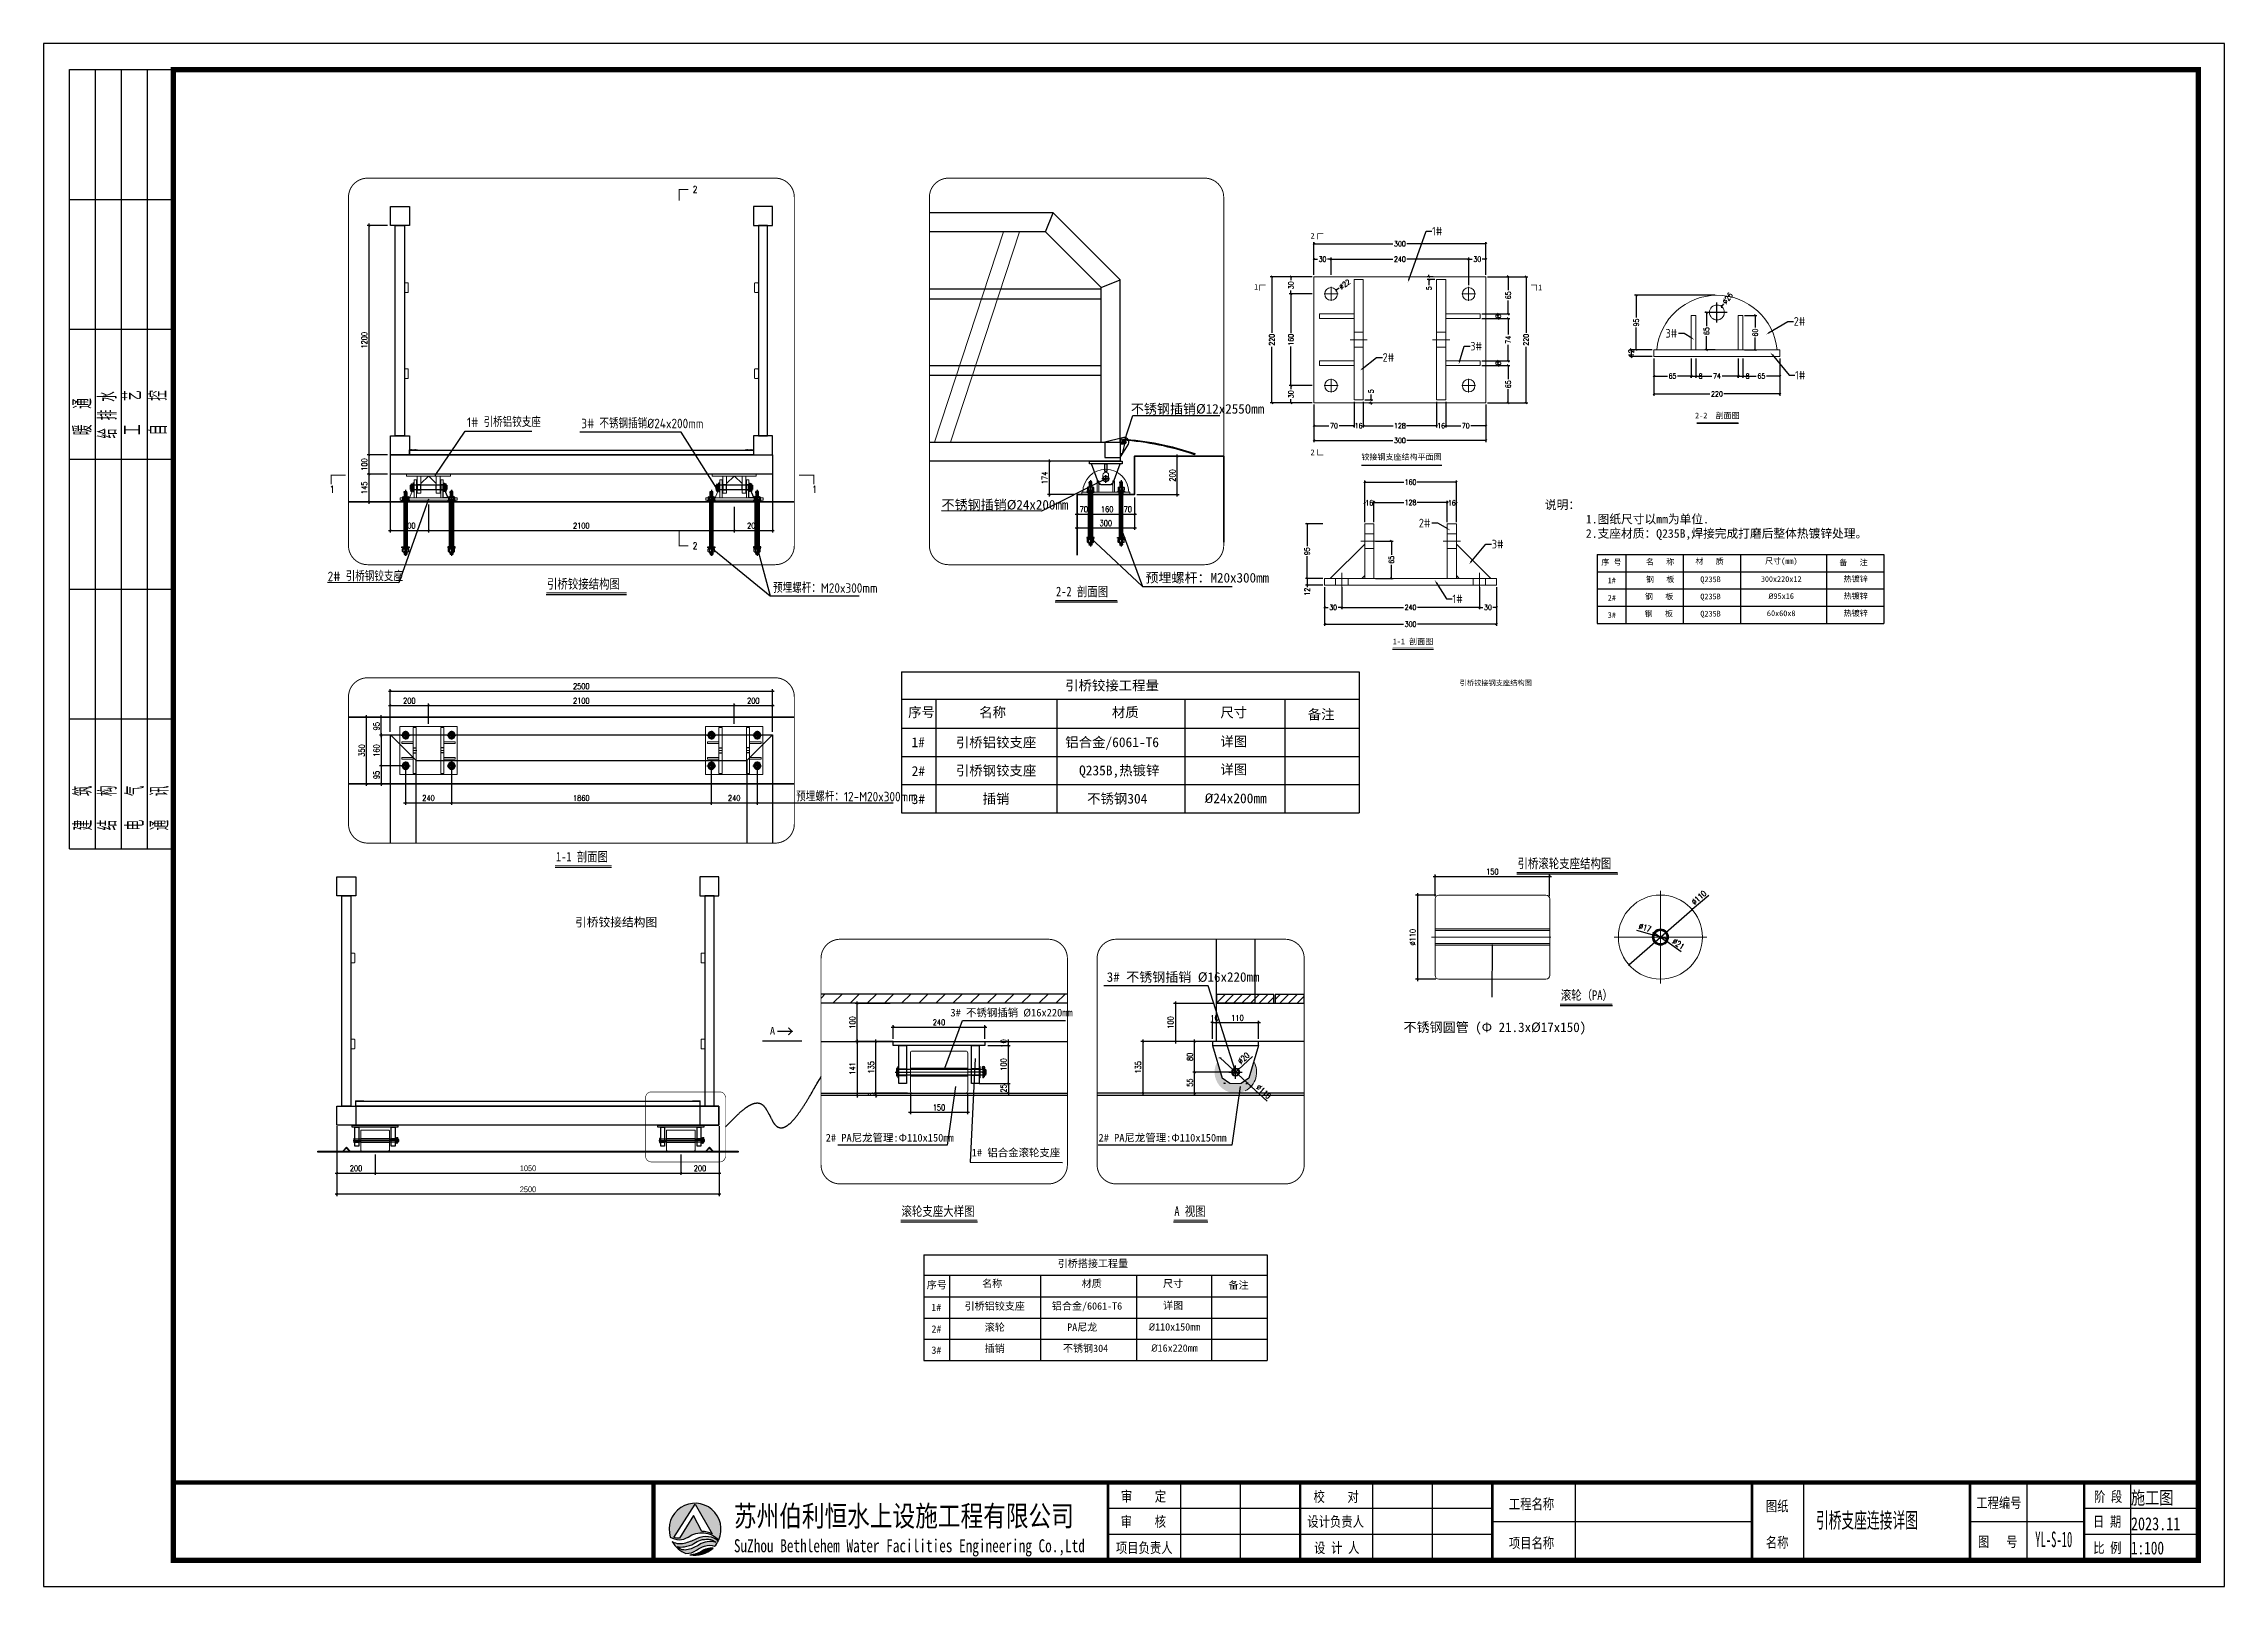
# Model space of a CAD drawing. Extents: x -259369 to -50372, y -155978 to 198088.
# Drawn here: x -107106 to -95693, y 29135 to 37206 of the extents above; entities that cross this region are included whole.
import ezdxf
from ezdxf import colors
from ezdxf.entities.mleader import LeaderData, LeaderLine
from ezdxf.enums import TextEntityAlignment as Align
from ezdxf.math import Vec2, Vec3

# ---------------------------------------------------------------- set-up
doc = ezdxf.new("R2010")
doc.units = 0
doc.header["$LTSCALE"] = 1000
doc.header["$MEASUREMENT"] = 0
for name, pattern in [('BLTA11-LD-L-4001_Plot Plan for Seawater Intake System_20140729$0$CENTER2', [1.125, 0.75, -0.125, 0.125, -0.125]), ('BLTA11-LD-L-4001_Plot Plan for Seawater Intake System_20140729$0$PHANTOM2', [1.25, 0.625, -0.125, 0.125, -0.125, 0.125, -0.125]), ('CENTER', [2, 1.25, -0.25, 0.25, -0.25]), ('CENTER2', [28.575, 19.05, -3.175, 3.175, -3.175]), ('DASH', [0.35, 0.25, -0.1]), ('DASHDOT', [1, 0.5, -0.25, 0, -0.25]), ('DASHDOT2', [12.7, 6.35, -3.175, 0, -3.175]), ('DASHED2', [9.525, 6.35, -3.175]), ('DIVIDEX2', [63.5, 25.4, -12.7, 0, -12.7, 0, -12.7]), ('HIDDEN2', [4.7625, 3.175, -1.5875])]:
    doc.linetypes.add(name, pattern=pattern)
for name, color, linetype in [('100x100铝方通', 3, 'Continuous'), ('BS-Annectent', 115, 'Continuous'), ('BS-Index symbol', 35, 'Continuous'), ('hjh文字', 7, 'Continuous'), ('HR-Aluminous', 4, 'Continuous'), ('HR-dimension', 9, 'Continuous'), ('HR-Indentifier', 6, 'Continuous'), ('HR-Longgu', 32, 'Continuous'), ('HR-Structure', 5, 'Continuous'), ('HR-text', 2, 'Continuous'), ('HR-Zhuliang', 3, 'Continuous'), ('HR-看线', 143, 'Continuous'), ('打印图框', 255, 'Continuous'), ('标注', 9, 'Continuous'), ('连接端梁', 130, 'Continuous'), ('铝条', 31, 'Continuous'), ('铝横梁', 220, 'Continuous'), ('铝通', 4, 'Continuous'), ('面板', 44, 'Continuous')]:
    doc.layers.add(name, color=color, linetype=linetype)
for name, color, linetype, lineweight in [('dim', 6, 'Continuous', 13), ('图框', 7, 'Continuous', 13), ('型材', 7, 'Continuous', 15), ('文本 @ 1 (1)', 3, 'Continuous', 13), ('结构', 52, 'Continuous', 18), ('铝斜撑', 241, 'Continuous', 9)]:
    doc.layers.add(name, color=color, linetype=linetype, lineweight=lineweight)
doc.styles.add('-宋体', font='', dxfattribs={"width": 0.8})
doc.styles.add('_TCH_DIM', font='SIMPLEX.shx', dxfattribs={"bigfont": 'hztxt.shx'})
doc.styles.add('Arial', font='')
doc.styles.add('HZTXT', font='txtw.shx', dxfattribs={"width": 0.8, "bigfont": 'hztxtw.shx'})
doc.styles.get("Standard").update_dxf_attribs({"font": 'gbenor.shx', "bigfont": 'gbcbig.shx'})
doc.styles.add('STANDARD0', font='')
doc.styles.add('图框', font='')
doc.styles.add('宋体', font='')
doc.styles.add('工程字体', font='', dxfattribs={"width": 0.8})
doc.styles.add('黑体', font='simhei.ttf', dxfattribs={"width": 0.8})
doc.styles.get('-宋体').set_extended_font_data('SimSun')
doc.styles.get('Arial').set_extended_font_data('STXihei')
doc.styles.get('STANDARD0').set_extended_font_data('STXihei')
doc.styles.get('图框').set_extended_font_data('SimSun')
doc.styles.get('宋体').set_extended_font_data('SimSun')
doc.styles.get('工程字体').set_extended_font_data('SimSun')
doc.dimstyles.new('DIM-3', dxfattribs={"dimscale": 3, "dimtxt": 3, "dimasz": 1, "dimexe": 1, "dimexo": 1, "dimgap": 1, "dimtad": 0, "dimdec": 1, "dimrnd": 0.0005, "dimzin": 9, "dimdsep": 46, "dimtxsty": 'HZTXT', "dimblk": 'OBLIQUE', "dimcen": 0, "dimclrd": 9, "dimclre": 9, "dimclrt": 2, "dimazin": 2, "dimtfac": 1, "dimtdec": 1, "dimtofl": 0, "dimtmove": 0, "dimatfit": 3, "dimldrblk": 'OBLIQUE', "dimfxl": 1, "dimarcsym": 2})
doc.dimstyles.new('HR-A2-DIM10', dxfattribs={"dimscale": 10, "dimtxt": 3, "dimasz": 1, "dimexe": 1, "dimexo": 1.5, "dimgap": 1, "dimtad": 1, "dimdec": 1, "dimdsep": 46, "dimtxsty": 'HZTXT', "dimblk": 'ARCHTICK', "dimcen": 0, "dimdle": 1, "dimclrd": 256, "dimclre": 256, "dimclrt": 6, "dimadec": 1, "dimazin": 0, "dimtfac": 1, "dimtdec": 1, "dimtix": 1, "dimtmove": 2, "dimatfit": 3, "dimfxl": 15, "dimtolj": 1, "dimtzin": 0, "dimarcsym": 1})
doc.dimstyles.new('HR-A3-DIM5', dxfattribs={"dimscale": 5, "dimtxt": 3, "dimasz": 1, "dimexe": 1, "dimexo": 1.5, "dimgap": 1, "dimtad": 1, "dimdec": 1, "dimdsep": 46, "dimtxsty": 'HZTXT', "dimblk": 'ARCHTICK', "dimcen": 0, "dimdle": 1, "dimclrd": 256, "dimclre": 256, "dimclrt": 6, "dimadec": 1, "dimazin": 0, "dimtfac": 1, "dimtdec": 1, "dimtix": 1, "dimtmove": 2, "dimatfit": 3, "dimfxl": 1, "dimtolj": 1, "dimtzin": 0, "dimarcsym": 1})
doc.dimstyles.new('HR-BI-DIM5', dxfattribs={"dimscale": 6, "dimtxt": 5, "dimasz": 1, "dimexe": 1, "dimexo": 1.5, "dimgap": 2, "dimtad": 1, "dimdec": 1, "dimdsep": 46, "dimtxsty": 'HZTXT', "dimcen": 0, "dimdle": 1, "dimclrd": 256, "dimclre": 256, "dimclrt": 2, "dimadec": 1, "dimazin": 0, "dimtfac": 1, "dimtdec": 1, "dimtix": 1, "dimtmove": 2, "dimatfit": 3, "dimfxl": 1, "dimtfill": 1, "dimtolj": 1, "dimtzin": 0, "dimarcsym": 1})

# ---------------------------------------------------------------- blocks, each defined once
blk = doc.blocks.new('$TITLEBLK$00000187')
h = blk.add_hatch(color=140)
h.dxf.hatch_style = 1
h.paths.add_polyline_path([(-294.3, 4.5, 0.294083), (-290.89, 4.48, -0.363756), (-284.97, 3.96, 1.450144)])
h.paths.add_polyline_path([(-289.53, 10.8), (-286.23, 5.12, 0.101723), (-288.23, 5.58), (-289.84, 8.66), (-292.52, 4.26, -0.081837), (-293.64, 4.38)], flags=16)
h = blk.add_hatch(color=174)
h.paths.add_polyline_path([(-285.05, 3.78, 0.296692), (-289.05, 4.29, -0.04264), (-291.3, 3.4, -0.209747), (-293.92, 3.62, 0.179915), (-291.3, 1.33, 0.169783), (-289.28, 1.97, -0.05744), (-287.69, 2.74, -0.214092), (-285.77, 2.71, 0.064571)])
h.paths.add_polyline_path([(-288.71, 3.03, -0.084014), (-290.89, 2.08, -0.271733), (-292.96, 2.61, 0.071966), (-291.58, 2.64, 0.098278), (-289.75, 3.23, -0.072406), (-288.51, 3.9, -0.088156), (-286.96, 4.07, -0.181988), (-285.56, 3.48, 0.206106)], flags=16)
blk.add_hatch(color=174).paths.add_polyline_path([(-286.08, 2.39, 0.189728), (-288.25, 1.81, -0.126537), (-290.52, 1.1, 0.245013)])
for p, q in [((-196, 0), (-196, 15)), ((-184.5, 0), (-184.5, 15)), ((-159, 0), (-159, 15)), ((-147.5, 0), (-147.5, 15)), ((-120, 0), (-120, 15)), ((-76, 0), (-76, 15)), ((-33, 0), (-33, 15)), ((-13, 0), (-13, 15)), ((0, 0), (0, 15)), ((-136, 10), (-210, 10)), ((0, 10), (-22, 10)), ((-136, 5), (-210, 5)), ((-136, 7.5), (-86, 7.5)), ((-44, 7.5), (-22, 7.5)), ((0, 5), (-22, 5))]:
    blk.add_line(p, q)
for points, const_width in [([(-297.54, 0), (-297.54, 15), (0, 15)], 0.8), ([(-210, 0), (-210, 15)], 0.5), ([(-173, 0), (-173, 15)], 0.5), ([(-136, 0), (-136, 15)], 0.5), ([(-86, 0), (-86, 15)], 0.5), ([(-44, 0), (-44, 15)], 0.5), ([(-22, 0), (-22, 15)], 0.5)]:
    blk.add_lwpolyline(points, dxfattribs=dict(const_width=const_width))
for points in [[(-294.3, 4.5, 0.294083), (-290.89, 4.48, -0.363756), (-284.97, 3.96, 1.450144)], [(-293.64, 4.38), (-289.53, 10.8), (-286.23, 5.12, 0.101723), (-288.23, 5.58), (-289.84, 8.66), (-292.52, 4.26, -0.081837)]]:
    blk.add_lwpolyline(points, format="xyb", close=True)
for points in [[(-293.92, 3.62, 0.209747), (-291.3, 3.4, 0.04264), (-289.05, 4.29, -0.296692), (-285.05, 3.78)], [(-292.96, 2.61, 0.071966), (-291.58, 2.64, 0.098278), (-289.75, 3.23, -0.072406), (-288.51, 3.9, -0.088156), (-286.96, 4.07, -0.181988), (-285.56, 3.48, 0.206106), (-288.71, 3.03, -0.084014), (-290.89, 2.08, -0.271733), (-292.96, 2.61)], [(-291.3, 1.33, 0.169783), (-289.28, 1.97, -0.05744), (-287.69, 2.74, -0.214092), (-285.77, 2.71, -0.214092)], [(-290.52, 1.1, 0.126537), (-288.25, 1.81, -0.189728), (-286.08, 2.39, -0.189728)]]:
    blk.add_lwpolyline(points, format="xyb")
for start, end in [(208.4706, 249.2676), (258.5751, 313.6432), (318.8384, 333.6165)]:
    blk.add_arc((-289.53, 6), 5, start, end)
at = {"style": '图框'}
for s, height, width, p in [('审    定', 2, 0.8, (-207.53, 11.34)), ('校    对', 2, 0.8, (-170.43, 11.27)), ('阶 段', 2, 0.8, (-20.12, 11.27)), ('苏州伯利恒水上设施工程有限公司', 4, 0.8, (-282.06, 6.56)), ('审    核', 2, 0.8, (-207.55, 6.48)), ('设计负责人', 2, 0.8, (-171.62, 6.48)), ('工程名称', 2, 0.8, (-132.8, 9.86)), ('图纸', 2, 0.8, (-83.31, 9.46)), ('工程编号', 2, 0.8, (-42.79, 10.08)), ('日 期', 2, 0.8, (-20.31, 6.48)), ('SuZhou Bethlehem Water Facilities Engineering Co.,Ltd ', 2.5, 0.75, (-282.06, 1.57)), ('项目名称', 2, 0.8, (-132.8, 2.36)), ('名称', 2, 0.8, (-83.31, 2.46)), ('图   号', 2, 0.8, (-42.46, 2.6)), ('项目负责人', 2, 0.8, (-208.49, 1.42)), ('设 计 人', 2, 0.8, (-170.33, 1.42)), ('比 例', 2, 0.8, (-20.27, 1.42))]:
    blk.add_text(s, height=height, dxfattribs=dict(at, width=width)).set_placement(p)
for tag, p in [('审定人', (-193.68, 10.95)), ('校对', (-155.51, 10.92)), ('审核人', (-193.68, 6.03)), ('设计负责人', (-158.64, 6.23)), ('项目负责人', (-195.69, 1.11)), ('设计人', (-156.48, 1.18))]:
    blk.add_attdef(tag, p, '', height=3)
for tag, p, height, style, width in [('工程名称', (-115.66, 9.53), 3, '-宋体', 0.8), ('阶段', (-12.96, 10.81), 2.5, '黑体', 0.8), ('图名', (-73.67, 6.22), 3, '-宋体', 0.8), ('日期', (-12.96, 5.8), 2.5, '黑体', 0.8), ('项目名称', (-115.65, 1.97), 3, '-宋体', 0.8), ('图号', (-31.44, 2.55), 3, '_TCH_DIM', 0.7), ('比例', (-12.96, 1.14), 2.5, '黑体', 0.8)]:
    blk.add_attdef(tag, p, '', height=height, dxfattribs=dict(style=style, width=width))
blk = doc.blocks.new('$TITLEBLK$00000095')
for p, q in [((-150, 20), (-150, 0)), ((-150, 20), (0, 20)), ((-125, 20), (-125, 0)), ((-100, 20), (-100, 0)), ((-75, 20), (-75, 0)), ((-75, 20), (-75, 0)), ((-50, 20), (-50, 0)), ((-25, 20), (-25, 0)), ((0, 20), (0, 0)), ((-150, 15), (-75, 15)), ((-75, 15), (0, 15)), ((-150, 10), (-75, 10)), ((-75, 10), (0, 10)), ((-150, 5), (-75, 5)), ((-75, 5), (0, 5))]:
    blk.add_line(p, q)
at = {"width": 0.8}
for s, p in [('建   筑', (-146.45, 15.65)), ('暖  通', (-70.35, 15.73)), ('结   构', (-146.45, 10.91)), ('给 排 水', (-71.03, 10.9)), ('电   气', (-146.45, 5.65)), ('工   艺', (-70.35, 6.13)), ('通   讯', (-146.45, 0.88)), ('自   控', (-70.35, 1.24))]:
    blk.add_text(s, height=3.509, dxfattribs=at).set_placement(p)
blk = doc.blocks.new('rgthtyjyuk')
blk.add_lwpolyline([(0, 0), (420, 0), (420, 297), (0, 297)], close=True)
at = {"const_width": 1}
blk.add_lwpolyline([(25, 5), (415, 5), (415, 292), (25, 292)], close=True, dxfattribs=at)
at = {"const_width": 0.8}
blk.add_lwpolyline([(415, 20), (25, 20)], dxfattribs=at)
at = {"rotation": 90}
blk.add_blockref('$TITLEBLK$00000095', (25, 292), dxfattribs=at)
blk = doc.blocks.new('A$C848c3b45')
at = {"color": 1, "linetype": 'CENTER', "ltscale": 10.16}
for p, q in [((11, 0), (-11, 0)), ((0, -11), (0, 11))]:
    blk.add_line(p, q, dxfattribs=at)
blk.add_line((374, 6), (375, 12))
blk.add_lwpolyline([(-16, -6), (-16, 14, -0.066496), (375, 12), (374, 6, 0.065854), (-10, 9), (-10, -6)], format="xyb", close=True)
for radius in [10, 7]:
    blk.add_circle((0, 0), radius)
blk = doc.blocks.new('*U215')
blk.add_line((0, 0), (42.1, 0))
at = {"const_width": 0.5}
blk.add_lwpolyline([(0, 0.8), (42.1, 0.8)], dxfattribs=at)
at = {"style": '工程字体', "width": 0.8}
blk.add_attdef('图名标注', (0.4, 3), '', height=5, dxfattribs=at)
blk = doc.blocks.new('_ArchTick')
at = {"color": 0, "linetype": 'ByBlock', "const_width": 0.4}
blk.add_lwpolyline([(-0.5, -0.5), (0.5, 0.5)], dxfattribs=at)
blk = doc.blocks.new('*D1912')
at = {"layer": 'Defpoints', "color": 0, "ltscale": 1.5, "transparency": 16777216}
for p in [(-105403, 34954), (-105292, 34954), (-105292, 34809, 0)]:
    blk.add_point(p, dxfattribs=at)
at = {"layer": 'HR-dimension', "lineweight": -2, "ltscale": 1.5, "transparency": 16777216}
for p, q in [((-105307, 34954), (-105413, 34954)), ((-105403, 34799), (-105403, 34964)), ((-105307, 34809), (-105413, 34809))]:
    blk.add_line(p, q, dxfattribs=at)
at = {"layer": 'HR-dimension', "lineweight": -2, "ltscale": 1.5, "transparency": 16777216, "xscale": 10, "yscale": 10, "zscale": 10}
for p, rotation in [((-105403, 34954), 90), ((-105403, 34809), 270)]:
    blk.add_blockref('_ArchTick', p, dxfattribs=dict(at, rotation=rotation))
at = {"layer": 'HR-dimension', "color": 6, "ltscale": 1.5, "transparency": 16777216, "insert": (-105428, 34882), "char_height": 30, "attachment_point": 5, "rotation": 90, "style": 'HZTXT'}
blk.add_mtext('\\A1;145', dxfattribs=at)
blk = doc.blocks.new('*D1949')
at = {"layer": 'Defpoints', "color": 0, "ltscale": 1.5, "transparency": 16777216}
for p in [(-101697, 34847, 0), (-101397, 34847, 0), (-101397, 34672)]:
    blk.add_point(p, dxfattribs=at)
at = {"layer": 'HR-dimension', "lineweight": -2, "ltscale": 1.5, "transparency": 16777216}
for p, q in [((-101697, 34832), (-101697, 34662)), ((-101397, 34832), (-101397, 34662)), ((-101707, 34672), (-101387, 34672))]:
    blk.add_line(p, q, dxfattribs=at)
at = {"layer": 'HR-dimension', "lineweight": -2, "ltscale": 1.5, "transparency": 16777216, "xscale": 10, "yscale": 10, "zscale": 10, "rotation": 180}
blk.add_blockref('_ArchTick', (-101697, 34672), dxfattribs=at)
at = {"layer": 'HR-dimension', "lineweight": -2, "ltscale": 1.5, "transparency": 16777216, "xscale": 10, "yscale": 10, "zscale": 10}
blk.add_blockref('_ArchTick', (-101397, 34672), dxfattribs=at)
at = {"layer": 'HR-dimension', "color": 6, "ltscale": 1.5, "transparency": 16777216, "insert": (-101547, 34697), "char_height": 30, "attachment_point": 5, "style": 'HZTXT'}
blk.add_mtext('\\A1;300', dxfattribs=at)
blk = doc.blocks.new('*D1950')
at = {"layer": 'Defpoints', "color": 0, "ltscale": 1.5, "transparency": 16777216}
for p in [(-101397, 35047, 0), (-101173, 35047), (-101400, 34847, 0)]:
    blk.add_point(p, dxfattribs=at)
at = {"layer": 'HR-dimension', "lineweight": -2, "ltscale": 1.5, "transparency": 16777216}
for p, q in [((-101382, 35047), (-101163, 35047)), ((-101173, 34837), (-101173, 35057)), ((-101385, 34847), (-101163, 34847))]:
    blk.add_line(p, q, dxfattribs=at)
at = {"layer": 'HR-dimension', "lineweight": -2, "ltscale": 1.5, "transparency": 16777216, "xscale": 10, "yscale": 10, "zscale": 10}
for p, rotation in [((-101173, 35047), 90), ((-101173, 34847), 270)]:
    blk.add_blockref('_ArchTick', p, dxfattribs=dict(at, rotation=rotation))
at = {"layer": 'HR-dimension', "color": 6, "ltscale": 1.5, "transparency": 16777216, "insert": (-101198, 34947), "char_height": 30, "attachment_point": 5, "rotation": 90, "style": 'HZTXT'}
blk.add_mtext('\\A1;200', dxfattribs=at)
blk = doc.blocks.new('*D1913')
at = {"layer": 'Defpoints', "color": 0, "ltscale": 1.5, "transparency": 16777216}
for p in [(-101842, 35021), (-101637, 35021, 0), (-101697, 34847, 0)]:
    blk.add_point(p, dxfattribs=at)
at = {"layer": 'HR-dimension', "lineweight": -2, "ltscale": 1.5, "transparency": 16777216}
for p, q in [((-101652, 35021), (-101852, 35021)), ((-101842, 34837), (-101842, 35031)), ((-101712, 34847), (-101852, 34847))]:
    blk.add_line(p, q, dxfattribs=at)
at = {"layer": 'HR-dimension', "lineweight": -2, "ltscale": 1.5, "transparency": 16777216, "xscale": 10, "yscale": 10, "zscale": 10}
for p, rotation in [((-101842, 35021), 90), ((-101842, 34847), 270)]:
    blk.add_blockref('_ArchTick', p, dxfattribs=dict(at, rotation=rotation))
at = {"layer": 'HR-dimension', "color": 6, "ltscale": 1.5, "transparency": 16777216, "insert": (-101867, 34934), "char_height": 30, "attachment_point": 5, "rotation": 90, "style": 'HZTXT'}
blk.add_mtext('\\A1;174', dxfattribs=at)
blk = doc.blocks.new('*D1914')
at = {"layer": 'Defpoints', "color": 0, "ltscale": 1.5, "transparency": 16777216}
for p in [(-105416, 33683), (-105292, 33683, 0), (-105292, 33333, 0)]:
    blk.add_point(p, dxfattribs=at)
at = {"layer": 'HR-dimension', "lineweight": -2, "ltscale": 1.5, "transparency": 16777216}
for p, q in [((-105307, 33683), (-105426, 33683)), ((-105416, 33323), (-105416, 33693)), ((-105307, 33333), (-105426, 33333))]:
    blk.add_line(p, q, dxfattribs=at)
at = {"layer": 'HR-dimension', "lineweight": -2, "ltscale": 1.5, "transparency": 16777216, "xscale": 10, "yscale": 10, "zscale": 10}
for p, rotation in [((-105416, 33683), 90), ((-105416, 33333), 270)]:
    blk.add_blockref('_ArchTick', p, dxfattribs=dict(at, rotation=rotation))
at = {"layer": 'HR-dimension', "color": 6, "ltscale": 1.5, "transparency": 16777216, "insert": (-105441, 33508), "char_height": 30, "attachment_point": 5, "rotation": 90, "style": 'HZTXT'}
blk.add_mtext('\\A1;350', dxfattribs=at)
blk = doc.blocks.new('*D1915')
at = {"layer": 'Defpoints', "color": 0, "ltscale": 1.5, "transparency": 16777216}
for p in [(-105092, 33743), (-105292, 33590, 0), (-105092, 33633, 0)]:
    blk.add_point(p, dxfattribs=at)
at = {"layer": 'HR-dimension', "lineweight": -2, "ltscale": 1.5, "transparency": 16777216}
for p, q in [((-105302, 33743), (-105082, 33743)), ((-105292, 33605), (-105292, 33753)), ((-105092, 33648), (-105092, 33753))]:
    blk.add_line(p, q, dxfattribs=at)
at = {"layer": 'HR-dimension', "lineweight": -2, "ltscale": 1.5, "transparency": 16777216, "xscale": 10, "yscale": 10, "zscale": 10, "rotation": 180}
blk.add_blockref('_ArchTick', (-105292, 33743), dxfattribs=at)
at = {"layer": 'HR-dimension', "lineweight": -2, "ltscale": 1.5, "transparency": 16777216, "xscale": 10, "yscale": 10, "zscale": 10}
blk.add_blockref('_ArchTick', (-105092, 33743), dxfattribs=at)
at = {"layer": 'HR-dimension', "color": 6, "ltscale": 1.5, "transparency": 16777216, "insert": (-105192, 33768), "char_height": 30, "attachment_point": 5, "style": 'HZTXT'}
blk.add_mtext('\\A1;200', dxfattribs=at)
blk = doc.blocks.new('*D1916')
at = {"layer": 'Defpoints', "color": 0, "ltscale": 1.5, "transparency": 16777216}
for p in [(-103292, 33743), (-103492, 33633, 0), (-103292, 33633, 0)]:
    blk.add_point(p, dxfattribs=at)
at = {"layer": 'HR-dimension', "lineweight": -2, "ltscale": 1.5, "transparency": 16777216}
for p, q in [((-103502, 33743), (-103282, 33743)), ((-103492, 33648), (-103492, 33753)), ((-103292, 33648), (-103292, 33753))]:
    blk.add_line(p, q, dxfattribs=at)
at = {"layer": 'HR-dimension', "lineweight": -2, "ltscale": 1.5, "transparency": 16777216, "xscale": 10, "yscale": 10, "zscale": 10, "rotation": 180}
blk.add_blockref('_ArchTick', (-103492, 33743), dxfattribs=at)
at = {"layer": 'HR-dimension', "lineweight": -2, "ltscale": 1.5, "transparency": 16777216, "xscale": 10, "yscale": 10, "zscale": 10}
blk.add_blockref('_ArchTick', (-103292, 33743), dxfattribs=at)
at = {"layer": 'HR-dimension', "color": 6, "ltscale": 1.5, "transparency": 16777216, "insert": (-103392, 33768), "char_height": 30, "attachment_point": 5, "style": 'HZTXT'}
blk.add_mtext('\\A1;200', dxfattribs=at)
blk = doc.blocks.new('*D1917')
at = {"layer": 'Defpoints', "color": 0, "ltscale": 1.5, "transparency": 16777216}
for p in [(-103292, 33819), (-105292, 33590, 0), (-103292, 33590, 0)]:
    blk.add_point(p, dxfattribs=at)
at = {"layer": 'HR-dimension', "lineweight": -2, "ltscale": 1.5, "transparency": 16777216}
for p, q in [((-105302, 33819), (-103282, 33819)), ((-105292, 33605), (-105292, 33829)), ((-103292, 33605), (-103292, 33829))]:
    blk.add_line(p, q, dxfattribs=at)
at = {"layer": 'HR-dimension', "lineweight": -2, "ltscale": 1.5, "transparency": 16777216, "xscale": 10, "yscale": 10, "zscale": 10, "rotation": 180}
blk.add_blockref('_ArchTick', (-105292, 33819), dxfattribs=at)
at = {"layer": 'HR-dimension', "lineweight": -2, "ltscale": 1.5, "transparency": 16777216, "xscale": 10, "yscale": 10, "zscale": 10}
blk.add_blockref('_ArchTick', (-103292, 33819), dxfattribs=at)
at = {"layer": 'HR-dimension', "color": 6, "ltscale": 1.5, "transparency": 16777216, "insert": (-104292, 33844), "char_height": 30, "attachment_point": 5, "style": 'HZTXT'}
blk.add_mtext('\\A1;2500', dxfattribs=at)
blk = doc.blocks.new('*U213')
blk.add_line((0, 0), (32.5, 0))
at = {"const_width": 0.5}
blk.add_lwpolyline([(0, 0.8), (32.5, 0.8)], dxfattribs=at)
at = {"style": '工程字体', "width": 0.8}
blk.add_attdef('图名标注', (0.4, 3), '', height=5, dxfattribs=at)
blk = doc.blocks.new('*D1918')
at = {"layer": 'Defpoints', "color": 0, "ltscale": 1.5, "transparency": 16777216}
for p in [(-101697, 34847, 0), (-101627, 34847, 0), (-101627, 34745)]:
    blk.add_point(p, dxfattribs=at)
at = {"layer": 'HR-dimension', "lineweight": -2, "ltscale": 1.5, "transparency": 16777216}
for p, q in [((-101697, 34832), (-101697, 34735)), ((-101627, 34832), (-101627, 34735)), ((-101707, 34745), (-101617, 34745))]:
    blk.add_line(p, q, dxfattribs=at)
at = {"layer": 'HR-dimension', "lineweight": -2, "ltscale": 1.5, "transparency": 16777216, "xscale": 10, "yscale": 10, "zscale": 10, "rotation": 180}
blk.add_blockref('_ArchTick', (-101697, 34745), dxfattribs=at)
at = {"layer": 'HR-dimension', "lineweight": -2, "ltscale": 1.5, "transparency": 16777216, "xscale": 10, "yscale": 10, "zscale": 10}
blk.add_blockref('_ArchTick', (-101627, 34745), dxfattribs=at)
at = {"layer": 'HR-dimension', "color": 6, "ltscale": 1.5, "transparency": 16777216, "insert": (-101662, 34770), "char_height": 30, "attachment_point": 5, "style": 'HZTXT'}
blk.add_mtext('\\A1;70', dxfattribs=at)
blk = doc.blocks.new('*D1919')
at = {"layer": 'Defpoints', "color": 0, "ltscale": 1.5, "transparency": 16777216}
for p in [(-101620, 34847, 0), (-101460, 34814, 0), (-101460, 34745)]:
    blk.add_point(p, dxfattribs=at)
at = {"layer": 'HR-dimension', "lineweight": -2, "ltscale": 1.5, "transparency": 16777216}
for p, q in [((-101620, 34832), (-101620, 34735)), ((-101630, 34745), (-101450, 34745)), ((-101460, 34799), (-101460, 34735))]:
    blk.add_line(p, q, dxfattribs=at)
at = {"layer": 'HR-dimension', "lineweight": -2, "ltscale": 1.5, "transparency": 16777216, "xscale": 10, "yscale": 10, "zscale": 10, "rotation": 180}
blk.add_blockref('_ArchTick', (-101620, 34745), dxfattribs=at)
at = {"layer": 'HR-dimension', "lineweight": -2, "ltscale": 1.5, "transparency": 16777216, "xscale": 10, "yscale": 10, "zscale": 10}
blk.add_blockref('_ArchTick', (-101460, 34745), dxfattribs=at)
at = {"layer": 'HR-dimension', "color": 6, "ltscale": 1.5, "transparency": 16777216, "insert": (-101540, 34770), "char_height": 30, "attachment_point": 5, "style": 'HZTXT'}
blk.add_mtext('\\A1;160', dxfattribs=at)
blk = doc.blocks.new('*D1920')
at = {"layer": 'Defpoints', "color": 0, "ltscale": 1.5, "transparency": 16777216}
for p in [(-101467, 34847, 0), (-101397, 34847, 0), (-101397, 34745)]:
    blk.add_point(p, dxfattribs=at)
at = {"layer": 'HR-dimension', "lineweight": -2, "ltscale": 1.5, "transparency": 16777216}
for p, q in [((-101467, 34832), (-101467, 34735)), ((-101397, 34832), (-101397, 34735)), ((-101477, 34745), (-101387, 34745))]:
    blk.add_line(p, q, dxfattribs=at)
at = {"layer": 'HR-dimension', "lineweight": -2, "ltscale": 1.5, "transparency": 16777216, "xscale": 10, "yscale": 10, "zscale": 10, "rotation": 180}
blk.add_blockref('_ArchTick', (-101467, 34745), dxfattribs=at)
at = {"layer": 'HR-dimension', "lineweight": -2, "ltscale": 1.5, "transparency": 16777216, "xscale": 10, "yscale": 10, "zscale": 10}
blk.add_blockref('_ArchTick', (-101397, 34745), dxfattribs=at)
at = {"layer": 'HR-dimension', "color": 6, "ltscale": 1.5, "transparency": 16777216, "insert": (-101432, 34770), "char_height": 30, "attachment_point": 5, "style": 'HZTXT'}
blk.add_mtext('\\A1;70', dxfattribs=at)
blk = doc.blocks.new('*U214')
blk.add_line((0, 0), (29.5, 0))
at = {"const_width": 0.5}
blk.add_lwpolyline([(0, 0.8), (29.5, 0.8)], dxfattribs=at)
at = {"style": '工程字体', "width": 0.8}
blk.add_attdef('图名标注', (0.4, 3), '', height=5, dxfattribs=at)
blk = doc.blocks.new('A$C53155591')
at = {"layer": 'BS-Annectent'}
for p, q in [((9, 0), (4, 2)), ((24, 16), (11, 16)), ((24, 8), (11, 8)), ((9, -2), (4, 0)), ((24, -8), (11, -8)), ((24, -16), (11, -16))]:
    blk.add_line(p, q, dxfattribs=at)
for points in [[(4, -19), (0, -19), (0, 19), (4, 19)], [(9, -15), (9, 15), (4, 15), (4, -15)]]:
    blk.add_lwpolyline(points, close=True, dxfattribs=at)
for points in [[(11, 16, 0.612824), (11, 8, 0.305874), (11, -8, 0.612824), (11, -16)], [(24, 16, -0.612824), (24, 8, -0.305874), (24, -8, -0.612824), (24, -16)]]:
    blk.add_lwpolyline(points, format="xyb", dxfattribs=at)
blk = doc.blocks.new('A$C3497b61f')
at = {"color": 1, "linetype": 'DASHDOT2'}
blk.add_line((-309, 0), (37, 0), dxfattribs=at)
at = {"layer": 'BS-Annectent'}
for p, q in [((-301, -5), (-301, 5)), ((-294, 7), (-300, 7)), ((-295, 4), (-300, 4)), ((-294, -9), (-293, 9)), ((-291, -9), (-290, 9)), ((-288, -9), (-287, 9)), ((-285, -9), (-284, 9)), ((-282, -9), (-280, 9)), ((-279, -9), (-277, 9)), ((-275, -9), (-274, 9)), ((-247, -1), (-246, 9)), ((-246, 9), (-247, 8)), ((-244, 6), (-246, 9)), ((-244, 6), (-245, -6)), ((-244, -9), (-243, 9)), ((-241, -9), (-240, 9)), ((-238, -9), (-236, 9)), ((-235, -9), (-233, 9)), ((-231, -9), (-230, 9)), ((-228, -9), (-227, 9)), ((-225, -9), (-224, 9)), ((-222, -9), (-221, 9)), ((-219, -9), (-218, 9)), ((-216, -9), (-215, 9)), ((-213, -9), (-211, 9)), ((-209, -9), (-208, 9)), ((-206, -9), (-205, 9)), ((-203, -9), (-202, 9)), ((-200, -9), (-199, 9)), ((-197, -9), (-196, 9)), ((-194, -9), (-193, 9)), ((-191, -9), (-189, 9)), ((-188, -9), (-186, 9)), ((-184, -9), (-183, 9)), ((-181, -9), (-180, 9)), ((-178, -9), (-177, 9)), ((-175, -9), (-174, 9)), ((-172, -9), (-171, 9)), ((-169, -9), (-167, 9)), ((-166, -9), (-164, 9)), ((-162, -9), (-161, 9)), ((-159, -9), (-158, 9)), ((-156, -9), (-155, 9)), ((-153, -9), (-152, 9)), ((-150, -9), (-149, 9)), ((-147, 6), (-149, 9)), ((-147, 6), (-148, -6)), ((-147, -9), (-146, 9)), ((-144, -9), (-142, 9)), ((-140, -9), (-139, 9)), ((-137, -9), (-136, 9)), ((-134, -9), (-133, 9)), ((-131, -9), (-130, 9)), ((-128, -9), (-127, 9)), ((-125, -9), (-124, 9)), ((-122, -9), (-120, 9)), ((-119, -9), (-117, 9)), ((-116, 6), (-117, -6)), ((-115, -9), (-114, 9)), ((-112, -9), (-111, 9)), ((-109, -9), (-108, 9)), ((-106, -9), (-105, 9)), ((-103, -9), (-102, 9)), ((-100, -9), (-98, 9)), ((-97, -9), (-95, 9)), ((-93, -9), (-92, 9)), ((-90, -9), (-89, 9)), ((-87, -9), (-86, 9)), ((-84, -9), (-83, 9)), ((-81, -9), (-80, 9)), ((-78, -9), (-76, 9)), ((-75, -9), (-73, 9)), ((-71, -9), (-70, 9)), ((-68, -9), (-67, 9)), ((-65, -9), (-64, 9)), ((-62, -9), (-61, 9)), ((-59, -9), (-58, 9)), ((-56, -9), (-55, 9)), ((-53, -9), (-51, 9)), ((-49, -9), (-48, 9)), ((-46, -9), (-45, 9)), ((-43, -9), (-42, 9)), ((-40, -9), (-39, 9)), ((-37, -9), (-36, 9)), ((-34, -9), (-33, 9)), ((-31, -9), (-29, 9)), ((-28, -9), (-26, 9)), ((-24, -9), (-23, 9)), ((-21, -9), (-20, 9)), ((-18, -9), (-17, 9)), ((-15, -9), (-14, 9)), ((-12, 6), (-13, -6)), ((-12, -9), (-11, 9)), ((-11, 9), (-12, 6)), ((-10, 8), (-11, 9)), ((-1, 0), (-6, 2)), ((-1, 12), (-1, -12)), ((14, 16), (1, 16)), ((14, 8), (1, 8)), ((17, 12), (17, -12)), ((19, 9), (17, 6)), ((17, 6), (17, 8)), ((17, 6), (17, -6)), ((19, 9), (18, -9)), ((21, 6), (19, 9)), ((21, 6), (20, -6)), ((22, 9), (21, 6)), ((22, 9), (21, -9)), ((24, 6), (22, 9)), ((23, 7), (29, 7)), ((24, 6), (23, -6)), ((23, 4), (29, 4)), ((29, -5), (29, 5)), ((-295, -4), (-300, -4)), ((-295, -7), (-300, -7)), ((-245, -6), (-247, -8)), ((-12, -9), (-13, -6)), ((-10, -6), (-12, -9)), ((-10, -6), (-10, -6)), ((-1, -2), (-6, 0)), ((14, -8), (1, -8)), ((14, -16), (1, -16)), ((18, -9), (17, -6)), ((20, -6), (18, -9)), ((21, -9), (20, -6)), ((23, -6), (21, -9)), ((22, -7), (29, -7)), ((23, -4), (29, -4))]:
    blk.add_line(p, q, dxfattribs=at)
for points in [[(-300, -7, -0.516475), (-300, -4, -0.258238), (-300, 4, -0.516475), (-300, 7)], [(1, 16, 0.612824), (1, 8, 0.305874), (1, -8, 0.612824), (1, -16)], [(14, 16, -0.612824), (14, 8, -0.305874), (14, -8, -0.612824), (14, -16)], [(29, -7, 0.516475), (29, -4, 0.258238), (29, 4, 0.516475), (29, 7)]]:
    blk.add_lwpolyline(points, format="xyb", dxfattribs=at)
blk.add_lwpolyline([(-10, 10), (-247, 10), (-247, -10), (-10, -10)], dxfattribs=at)
for points in [[(-6, -19), (-10, -19), (-10, 19), (-6, 19)], [(-1, -15), (-1, 15), (-6, 15), (-6, -15)]]:
    blk.add_lwpolyline(points, close=True, dxfattribs=at)
at = {"layer": 'HR-dimension', "rotation": 180}
blk.add_blockref('A$C53155591', (-247, 0), dxfattribs=at)
blk = doc.blocks.new('A$C79B7160B')
at = {"color": 1, "linetype": 'DASHDOT2', "ltscale": 20}
for points in [[(-23, 0), (23, 0)], [(0, 23), (0, -23)]]:
    blk.add_lwpolyline(points, dxfattribs=at)
for points in [[(-18, 0, 1), (19, 0, 1), (-18, 0, 1)], [(-14, 0, 1), (14, 0, 1), (-14, 0, 1)], [(-10, 0, 1), (10, 0, 1), (-10, 0, 1)]]:
    blk.add_lwpolyline(points, format="xyb")
blk.add_lwpolyline([(0, -16), (-15, -8), (-15, 8), (0, 16), (15, 8), (15, -8), (0, -16)])
at = {"color": 253, "linetype": 'HIDDEN2', "ltscale": 20}
blk.add_lwpolyline([(0, -8, 2.414214), (-8, 0, 2.414214)], format="xyb", dxfattribs=at)
blk = doc.blocks.new('A$C02bcacc6')
at = {"color": 1, "linetype": 'CENTER2'}
for p, q in [((-230, 13), (-214, 13)), ((-70, 13), (-86, 13)), ((-230, -13), (-214, -13)), ((-70, -13), (-86, -13))]:
    blk.add_line(p, q, dxfattribs=at)
at = {"layer": '结构', "color": 4}
for p, q in [((0, 125), (-300, 125)), ((-300, 125), (-300, -125)), ((0, -125), (0, 125)), ((-300, -125), (0, -125))]:
    blk.add_line(p, q, dxfattribs=at)
at = {"layer": '结构', "color": 1, "linetype": 'CENTER', "ltscale": 0.44}
for p, q in [((-282, 80), (-258, 80)), ((-270, 68), (-270, 92)), ((-18, 80), (-42, 80)), ((-30, 68), (-30, 92)), ((-282, -80), (-258, -80)), ((-270, -68), (-270, -92)), ((-18, -80), (-42, -80)), ((-30, -68), (-30, -92))]:
    blk.add_line(p, q, dxfattribs=at)
at = {"layer": '结构', "color": 1, "linetype": 'CENTER', "ltscale": 0.36}
for p, q in [((-232, 0), (-212, 0)), ((-68, 0), (-88, 0))]:
    blk.add_line(p, q, dxfattribs=at)
at = {"layer": '结构', "color": 4}
for points in [[(-230, -120), (-230, 120), (-214, 120), (-214, -120)], [(-70, -120), (-70, 120), (-86, 120), (-86, -120)], [(-230, 37), (-290, 37), (-290, 45), (-230, 45)], [(-70, 37), (-10, 37), (-10, 45), (-70, 45)], [(-230, -37), (-290, -37), (-290, -45), (-230, -45)], [(-70, -37), (-10, -37), (-10, -45), (-70, -45)]]:
    blk.add_lwpolyline(points, close=True, dxfattribs=at)
for centre in [(-270, 80), (-30, 80), (-270, -80), (-30, -80)]:
    blk.add_circle(centre, 11, dxfattribs=at)
blk = doc.blocks.new('*D1921')
at = {"layer": 'Defpoints', "color": 0, "ltscale": 1.5, "transparency": 16777216}
for p in [(-103492, 33743), (-105092, 33633, 0), (-103492, 33633, 0)]:
    blk.add_point(p, dxfattribs=at)
at = {"layer": 'HR-dimension', "lineweight": -2, "ltscale": 1.5, "transparency": 16777216}
for p, q in [((-105102, 33743), (-103482, 33743)), ((-105092, 33648), (-105092, 33753)), ((-103492, 33648), (-103492, 33753))]:
    blk.add_line(p, q, dxfattribs=at)
at = {"layer": 'HR-dimension', "lineweight": -2, "ltscale": 1.5, "transparency": 16777216, "xscale": 10, "yscale": 10, "zscale": 10, "rotation": 180}
blk.add_blockref('_ArchTick', (-105092, 33743), dxfattribs=at)
at = {"layer": 'HR-dimension', "lineweight": -2, "ltscale": 1.5, "transparency": 16777216, "xscale": 10, "yscale": 10, "zscale": 10}
blk.add_blockref('_ArchTick', (-103492, 33743), dxfattribs=at)
at = {"layer": 'HR-dimension', "color": 6, "ltscale": 1.5, "transparency": 16777216, "insert": (-104292, 33768), "char_height": 30, "attachment_point": 5, "style": 'HZTXT'}
blk.add_mtext('\\A1;2100', dxfattribs=at)
blk = doc.blocks.new('*D1922')
at = {"layer": 'Defpoints', "color": 0, "ltscale": 1.5, "transparency": 16777216}
for p in [(-105339, 33683), (-105212, 33683, 0), (-105212, 33588, 0)]:
    blk.add_point(p, dxfattribs=at)
at = {"layer": 'HR-dimension', "lineweight": -2, "ltscale": 1.5, "transparency": 16777216}
for p, q in [((-105227, 33683), (-105349, 33683)), ((-105339, 33578), (-105339, 33693)), ((-105227, 33588), (-105349, 33588))]:
    blk.add_line(p, q, dxfattribs=at)
at = {"layer": 'HR-dimension', "lineweight": -2, "ltscale": 1.5, "transparency": 16777216, "xscale": 10, "yscale": 10, "zscale": 10}
for p, rotation in [((-105339, 33683), 90), ((-105339, 33588), 270)]:
    blk.add_blockref('_ArchTick', p, dxfattribs=dict(at, rotation=rotation))
at = {"layer": 'HR-dimension', "color": 6, "ltscale": 1.5, "transparency": 16777216, "insert": (-105364, 33635), "char_height": 30, "attachment_point": 5, "rotation": 90, "style": 'HZTXT'}
blk.add_mtext('\\A1;95', dxfattribs=at)
blk = doc.blocks.new('*D1923')
at = {"layer": 'Defpoints', "color": 0, "ltscale": 1.5, "transparency": 16777216}
for p in [(-105212, 33588, 0), (-105339, 33428), (-105212, 33428, 0)]:
    blk.add_point(p, dxfattribs=at)
at = {"layer": 'HR-dimension', "lineweight": -2, "ltscale": 1.5, "transparency": 16777216}
for p, q in [((-105227, 33588), (-105349, 33588)), ((-105339, 33598), (-105339, 33418)), ((-105227, 33428), (-105349, 33428))]:
    blk.add_line(p, q, dxfattribs=at)
at = {"layer": 'HR-dimension', "lineweight": -2, "ltscale": 1.5, "transparency": 16777216, "xscale": 10, "yscale": 10, "zscale": 10}
for p, rotation in [((-105339, 33588), 90), ((-105339, 33428), 270)]:
    blk.add_blockref('_ArchTick', p, dxfattribs=dict(at, rotation=rotation))
at = {"layer": 'HR-dimension', "color": 6, "ltscale": 1.5, "transparency": 16777216, "insert": (-105364, 33508), "char_height": 30, "attachment_point": 5, "rotation": 90, "style": 'HZTXT'}
blk.add_mtext('\\A1;160', dxfattribs=at)
blk = doc.blocks.new('*D1924')
at = {"layer": 'Defpoints', "color": 0, "ltscale": 1.5, "transparency": 16777216}
for p in [(-105339, 33333), (-105212, 33428, 0), (-105212, 33333, 0)]:
    blk.add_point(p, dxfattribs=at)
at = {"layer": 'HR-dimension', "lineweight": -2, "ltscale": 1.5, "transparency": 16777216}
for p, q in [((-105227, 33428), (-105349, 33428)), ((-105227, 33333), (-105349, 33333)), ((-105339, 33438), (-105339, 33323))]:
    blk.add_line(p, q, dxfattribs=at)
at = {"layer": 'HR-dimension', "lineweight": -2, "ltscale": 1.5, "transparency": 16777216, "xscale": 10, "yscale": 10, "zscale": 10}
for p, rotation in [((-105339, 33428), 90), ((-105339, 33333), 270)]:
    blk.add_blockref('_ArchTick', p, dxfattribs=dict(at, rotation=rotation))
at = {"layer": 'HR-dimension', "color": 6, "ltscale": 1.5, "transparency": 16777216, "insert": (-105364, 33380), "char_height": 30, "attachment_point": 5, "rotation": 90, "style": 'HZTXT'}
blk.add_mtext('\\A1;95', dxfattribs=at)
blk = doc.blocks.new('25-3')
blk.add_lwpolyline([(0, 0), (25, 0), (25, 2, 0.4142136), (24, 3), (6.5, 3, -0.4142136), (3, 6.5), (3, 24, 0.4142136), (2, 25), (0, 25)], format="xyb", close=True)
blk = doc.blocks.new('*D1925')
at = {"layer": 'Defpoints', "color": 0, "ltscale": 1.5, "transparency": 16777216}
for p in [(-105571, 31557, 0), (-105371, 31410, 0), (-105371, 31297)]:
    blk.add_point(p, dxfattribs=at)
at = {"layer": 'HR-dimension', "lineweight": -2, "ltscale": 1.5, "transparency": 16777216}
for p, q in [((-105571, 31542), (-105571, 31287)), ((-105371, 31395), (-105371, 31287)), ((-105581, 31297), (-105361, 31297))]:
    blk.add_line(p, q, dxfattribs=at)
at = {"layer": 'HR-dimension', "lineweight": -2, "ltscale": 1.5, "transparency": 16777216, "xscale": 10, "yscale": 10, "zscale": 10, "rotation": 180}
blk.add_blockref('_ArchTick', (-105571, 31297), dxfattribs=at)
at = {"layer": 'HR-dimension', "lineweight": -2, "ltscale": 1.5, "transparency": 16777216, "xscale": 10, "yscale": 10, "zscale": 10}
blk.add_blockref('_ArchTick', (-105371, 31297), dxfattribs=at)
at = {"layer": 'HR-dimension', "color": 6, "ltscale": 1.5, "transparency": 16777216, "insert": (-105471, 31322), "char_height": 30, "attachment_point": 5, "style": 'HZTXT'}
blk.add_mtext('\\A1;200', dxfattribs=at)
blk = doc.blocks.new('*D1926')
at = {"layer": 'Defpoints', "color": 0, "ltscale": 1.5, "transparency": 16777216}
for p in [(-105371, 31410, 0), (-103771, 31410, 0), (-103771, 31297)]:
    blk.add_point(p, dxfattribs=at)
at = {"layer": 'HR-dimension', "lineweight": -2, "ltscale": 1.5, "transparency": 16777216}
for p, q in [((-105371, 31395), (-105371, 31287)), ((-103771, 31395), (-103771, 31287)), ((-105381, 31297), (-103761, 31297))]:
    blk.add_line(p, q, dxfattribs=at)
at = {"layer": 'HR-dimension', "lineweight": -2, "ltscale": 1.5, "transparency": 16777216, "xscale": 10, "yscale": 10, "zscale": 10, "rotation": 180}
blk.add_blockref('_ArchTick', (-105371, 31297), dxfattribs=at)
at = {"layer": 'HR-dimension', "lineweight": -2, "ltscale": 1.5, "transparency": 16777216, "xscale": 10, "yscale": 10, "zscale": 10}
blk.add_blockref('_ArchTick', (-103771, 31297), dxfattribs=at)
at = {"layer": 'HR-dimension', "color": 6, "ltscale": 1.5, "transparency": 16777216, "insert": (-104571, 31322), "char_height": 30, "attachment_point": 5, "style": 'HZTXT'}
blk.add_mtext('\\A1;{\\Fhztxt_e,hztxt|c134;1050}', dxfattribs=at)
blk = doc.blocks.new('*D1927')
at = {"layer": 'Defpoints', "color": 0, "ltscale": 1.5, "transparency": 16777216}
for p in [(-103571, 31557, 0), (-103771, 31410, 0), (-103571, 31297)]:
    blk.add_point(p, dxfattribs=at)
at = {"layer": 'HR-dimension', "lineweight": -2, "ltscale": 1.5, "transparency": 16777216}
for p, q in [((-103571, 31542), (-103571, 31287)), ((-103771, 31395), (-103771, 31287)), ((-103781, 31297), (-103561, 31297))]:
    blk.add_line(p, q, dxfattribs=at)
at = {"layer": 'HR-dimension', "lineweight": -2, "ltscale": 1.5, "transparency": 16777216, "xscale": 10, "yscale": 10, "zscale": 10, "rotation": 180}
blk.add_blockref('_ArchTick', (-103771, 31297), dxfattribs=at)
at = {"layer": 'HR-dimension', "lineweight": -2, "ltscale": 1.5, "transparency": 16777216, "xscale": 10, "yscale": 10, "zscale": 10}
blk.add_blockref('_ArchTick', (-103571, 31297), dxfattribs=at)
at = {"layer": 'HR-dimension', "color": 6, "ltscale": 1.5, "transparency": 16777216, "insert": (-103671, 31322), "char_height": 30, "attachment_point": 5, "style": 'HZTXT'}
blk.add_mtext('\\A1;200', dxfattribs=at)
blk = doc.blocks.new('*D1928')
at = {"layer": 'Defpoints', "color": 0, "ltscale": 1.5, "transparency": 16777216}
for p in [(-105571, 31557, 0), (-103571, 31557, 0), (-105571, 31187)]:
    blk.add_point(p, dxfattribs=at)
at = {"layer": 'HR-dimension', "lineweight": -2, "ltscale": 1.5, "transparency": 16777216}
for p, q in [((-105571, 31542), (-105571, 31177)), ((-103571, 31542), (-103571, 31177)), ((-103561, 31187), (-105581, 31187))]:
    blk.add_line(p, q, dxfattribs=at)
at = {"layer": 'HR-dimension', "lineweight": -2, "ltscale": 1.5, "transparency": 16777216, "xscale": 10, "yscale": 10, "zscale": 10, "rotation": 180}
blk.add_blockref('_ArchTick', (-105571, 31187), dxfattribs=at)
at = {"layer": 'HR-dimension', "lineweight": -2, "ltscale": 1.5, "transparency": 16777216, "xscale": 10, "yscale": 10, "zscale": 10}
blk.add_blockref('_ArchTick', (-103571, 31187), dxfattribs=at)
at = {"layer": 'HR-dimension', "color": 6, "ltscale": 1.5, "transparency": 16777216, "insert": (-104571, 31212), "char_height": 30, "attachment_point": 5, "style": 'HZTXT'}
blk.add_mtext('\\A1;{\\Fhztxt_e,hztxt|c134;2500}', dxfattribs=at)
blk = doc.blocks.new('A$C71295326')
at = {"color": 1, "linetype": 'CENTER', "ltscale": 0.16}
for p, q in [((-115, -80), (-75, -80)), ((115, -80), (75, -80))]:
    blk.add_line(p, q, dxfattribs=at)
at = {"linetype": 'DASHED2'}
for p, q in [((-105, -71.5), (-85, -71.5)), ((-105, -88.5), (-85, -88.5)), ((105, -71.5), (85, -71.5)), ((105, -88.5), (85, -88.5))]:
    blk.add_line(p, q, dxfattribs=at)
for points in [[(-120, 0), (120, 0), (120, -10), (-120, -10)], [(-105, -10), (-85, -10), (-85, -110), (-105, -110)], [(85, -10), (105, -10), (105, -110), (85, -110)]]:
    blk.add_lwpolyline(points, close=True)
blk = doc.blocks.new('A$C0ed95738')
at = {"layer": '图框'}
h = blk.add_hatch(color=256, dxfattribs=at)
h.paths.add_polyline_path([(75, -63.5), (-75, -63.5), (-75, -65.6), (75, -65.6)])
h.paths.add_polyline_path([(75, -44.4), (-75, -44.4), (-75, -46.5), (75, -46.5)])
at = {"layer": '图框', "color": 1, "linetype": 'CENTER', "ltscale": 0.5}
blk.add_line((-79.9, -55), (79.2, -55), dxfattribs=at)
at = {"layer": '图框', "linetype": 'DASHED2', "ltscale": 0.5}
for p, q in [((-75, -44.4), (75, -44.4)), ((-75, -46.5), (75, -46.5)), ((-75, -63.5), (75, -63.5)), ((-75, -65.6), (75, -65.6))]:
    blk.add_line(p, q, dxfattribs=at)
at = {"layer": '图框'}
blk.add_lwpolyline([(-70, 0), (70, 0, -0.414214), (75, -5), (75, -105, -0.414214), (70, -110), (-70, -110, -0.414214), (-75, -105), (-75, -5, -0.414214)], format="xyb", close=True, dxfattribs=at)
blk = doc.blocks.new('A$C3ad6133d')
at = {"color": 7, "linetype": 'Continuous', "lineweight": 15}
for p, q in [((-4, 24), (-4, -16)), ((-4, 24), (0, 24)), ((4, 30), (0, 30)), ((0, -16), (0, 30)), ((4, -16), (4, 30))]:
    blk.add_line(p, q, dxfattribs=at)
at = {"color": 8, "linetype": 'Continuous', "lineweight": 15}
for p, q in [((-5, -19), (-2, -21)), ((-4, -16), (4, -16)), ((5, -19), (2, -21))]:
    blk.add_line(p, q, dxfattribs=at)
at = {"color": 7, "linetype": 'Continuous', "lineweight": 15}
for centre, radius, start, end in [((0, -24), 7.35, 131.3178, 48.6822), ((-7, -16), 3.47, 311.3178, 0), ((0, -24), 3.67, 131.3178, 48.6822), ((-7, -16), 7.14, 311.3178, 0), ((7, -16), 7.14, 180, 228.6822), ((7, -16), 3.47, 180, 228.6822)]:
    blk.add_arc(centre, radius, start, end, dxfattribs=at)
blk = doc.blocks.new('A$C1a92a842')
at = {"color": 4}
for p, q in [((-223, -143.5), (-223, -176.5)), ((-216, -143.5), (-216, -176.5)), ((-216, -144), (240, -144)), ((240, -176), (-216, -176)), ((244, -148), (240, -144)), ((240, -176), (244, -172)), ((244, -148), (244, -172))]:
    blk.add_line(p, q, dxfattribs=at)
blk.add_circle((233, -160), 4.5, dxfattribs=at)
for centre, start, end in [((-219.5, -143.5), 0, 180), ((-219.5, -176.5), 180, 0)]:
    blk.add_arc(centre, 3.5, start, end, dxfattribs=at)
at = {"layer": '图框', "color": 1, "linetype": 'CENTER', "ltscale": 0.1}
for p, q in [((227.5, -160), (238.5, -160)), ((233, -154.5), (233, -165.5))]:
    blk.add_line(p, q, dxfattribs=at)
at = {"layer": '图框', "color": 4}
blk.add_line((240, -144), (240, -176), dxfattribs=at)
for points in [[(-210, -130), (-216, -130), (-216, -190), (-210, -190)], [(210, -130), (216, -130), (216, -190), (210, -190)]]:
    blk.add_lwpolyline(points, close=True, dxfattribs=at)
at = {"layer": 'HR-dimension', "xscale": 2, "yscale": 2, "zscale": 2}
blk.add_blockref('A$C0ed95738', (0, -50), dxfattribs=at)
at = {"layer": 'HR-dimension', "rotation": 180}
blk.add_blockref('A$C3ad6133d', (233, -160), dxfattribs=at)
at = {"layer": 'HR-Longgu', "xscale": 2, "yscale": 2, "zscale": 2}
blk.add_blockref('A$C71295326', (0, 0), dxfattribs=at)
blk = doc.blocks.new('A$C43d96000')
for p, q in [((60, 0), (-60, 0)), ((-60, 0), (-60, -10)), ((60, -10), (60, 0)), ((-60, -10), (60, -10)), ((-60, -10), (-35, -95.8)), ((60, -10), (35, -95.8)), ((-15, -110), (-35, -95.8)), ((-30.9, -107.4), (-30, -110)), ((-26.5, -110), (-30, -110)), ((35, -95.8), (15, -110)), ((26.5, -110), (30, -110)), ((30.9, -107.4), (30, -110))]:
    blk.add_line(p, q)
at = {"color": 3, "linetype": 'CENTER2'}
for p, q in [((-17.6, -80), (17.6, -80)), ((0, -97.6), (0, -62.4))]:
    blk.add_line(p, q, dxfattribs=at)
blk.add_circle((0, -80), 10)
at = {"layer": '图框'}
blk.add_line((15, -110), (-15, -110), dxfattribs=at)
blk = doc.blocks.new('*D1929')
at = {"layer": 'Defpoints', "color": 0, "ltscale": 1.5, "transparency": 16777216}
for p in [(-102660, 31985), (-102848, 31703), (-102585, 31703)]:
    blk.add_point(p, dxfattribs=at)
at = {"layer": 'HR-dimension', "lineweight": -2, "ltscale": 1.5, "transparency": 16777216}
for p, q in [((-102675, 31985), (-102858, 31985)), ((-102848, 31995), (-102848, 31693)), ((-102600, 31703), (-102858, 31703))]:
    blk.add_line(p, q, dxfattribs=at)
at = {"layer": 'HR-dimension', "lineweight": -2, "ltscale": 1.5, "transparency": 16777216, "xscale": 10, "yscale": 10, "zscale": 10}
for p, rotation in [((-102848, 31985), 90), ((-102848, 31703), 270)]:
    blk.add_blockref('_ArchTick', p, dxfattribs=dict(at, rotation=rotation))
at = {"layer": 'HR-dimension', "color": 6, "ltscale": 1.5, "transparency": 16777216, "insert": (-102873, 31844), "char_height": 30, "attachment_point": 5, "rotation": 90, "style": 'HZTXT'}
blk.add_mtext('\\A1;141', dxfattribs=at)
blk = doc.blocks.new('*D1951')
at = {"layer": 'Defpoints', "color": 0, "ltscale": 1.5, "transparency": 16777216}
for p in [(-102750, 31715), (-102581, 31715), (-102570, 31703)]:
    blk.add_point(p, dxfattribs=at)
at = {"layer": 'HR-dimension', "lineweight": -2, "ltscale": 1.5, "transparency": 16777216}
for p, q in [((-102596, 31715), (-102760, 31715)), ((-102585, 31703), (-102760, 31703)), ((-102750, 31715), (-102750, 31725)), ((-102750, 31703), (-102750, 31715)), ((-102750, 31703), (-102750, 31693))]:
    blk.add_line(p, q, dxfattribs=at)
at = {"layer": 'HR-dimension', "lineweight": -2, "ltscale": 1.5, "transparency": 16777216, "xscale": 10, "yscale": 10, "zscale": 10}
for p, rotation in [((-102750, 31715), 270), ((-102750, 31703), 90)]:
    blk.add_blockref('_ArchTick', p, dxfattribs=dict(at, rotation=rotation))
at = {"layer": 'HR-dimension', "color": 6, "ltscale": 1.5, "transparency": 16777216, "insert": (-102775, 31709), "char_height": 30, "attachment_point": 5, "rotation": 90, "style": 'HZTXT'}
blk.add_mtext('\\A1;6', dxfattribs=at)
blk = doc.blocks.new('*D1930')
at = {"layer": 'Defpoints', "color": 0, "ltscale": 1.5, "transparency": 16777216}
for p in [(-102750, 31985), (-102645, 31985), (-102570, 31715)]:
    blk.add_point(p, dxfattribs=at)
at = {"layer": 'HR-dimension', "lineweight": -2, "ltscale": 1.5, "transparency": 16777216}
for p, q in [((-102660, 31985), (-102760, 31985)), ((-102750, 31705), (-102750, 31995)), ((-102585, 31715), (-102760, 31715))]:
    blk.add_line(p, q, dxfattribs=at)
at = {"layer": 'HR-dimension', "lineweight": -2, "ltscale": 1.5, "transparency": 16777216, "xscale": 10, "yscale": 10, "zscale": 10}
for p, rotation in [((-102750, 31985), 90), ((-102750, 31715), 270)]:
    blk.add_blockref('_ArchTick', p, dxfattribs=dict(at, rotation=rotation))
at = {"layer": 'HR-dimension', "color": 6, "ltscale": 1.5, "transparency": 16777216, "insert": (-102775, 31850), "char_height": 30, "attachment_point": 5, "rotation": 90, "style": 'HZTXT'}
blk.add_mtext('\\A1;135', dxfattribs=at)
blk = doc.blocks.new('*D1931')
at = {"layer": 'Defpoints', "color": 0, "ltscale": 1.5, "transparency": 16777216}
for p in [(-102660, 31985), (-102180, 32061), (-102180, 31985)]:
    blk.add_point(p, dxfattribs=at)
at = {"layer": 'HR-dimension', "lineweight": -2, "ltscale": 1.5, "transparency": 16777216}
for p, q in [((-102670, 32061), (-102170, 32061)), ((-102660, 32000), (-102660, 32071)), ((-102180, 32000), (-102180, 32071))]:
    blk.add_line(p, q, dxfattribs=at)
at = {"layer": 'HR-dimension', "lineweight": -2, "ltscale": 1.5, "transparency": 16777216, "xscale": 10, "yscale": 10, "zscale": 10, "rotation": 180}
blk.add_blockref('_ArchTick', (-102660, 32061), dxfattribs=at)
at = {"layer": 'HR-dimension', "lineweight": -2, "ltscale": 1.5, "transparency": 16777216, "xscale": 10, "yscale": 10, "zscale": 10}
blk.add_blockref('_ArchTick', (-102180, 32061), dxfattribs=at)
at = {"layer": 'HR-dimension', "color": 6, "ltscale": 1.5, "transparency": 16777216, "insert": (-102420, 32086), "char_height": 30, "attachment_point": 5, "style": 'HZTXT'}
blk.add_mtext('\\A1;240', dxfattribs=at)
blk = doc.blocks.new('*D1932')
at = {"layer": 'Defpoints', "color": 0, "ltscale": 1.5, "transparency": 16777216}
for p in [(-102570, 31725), (-102270, 31725), (-102270, 31615)]:
    blk.add_point(p, dxfattribs=at)
at = {"layer": 'HR-dimension', "lineweight": -2, "ltscale": 1.5, "transparency": 16777216}
for p, q in [((-102570, 31710), (-102570, 31605)), ((-102270, 31710), (-102270, 31605)), ((-102580, 31615), (-102260, 31615))]:
    blk.add_line(p, q, dxfattribs=at)
at = {"layer": 'HR-dimension', "lineweight": -2, "ltscale": 1.5, "transparency": 16777216, "xscale": 10, "yscale": 10, "zscale": 10, "rotation": 180}
blk.add_blockref('_ArchTick', (-102570, 31615), dxfattribs=at)
at = {"layer": 'HR-dimension', "lineweight": -2, "ltscale": 1.5, "transparency": 16777216, "xscale": 10, "yscale": 10, "zscale": 10}
blk.add_blockref('_ArchTick', (-102270, 31615), dxfattribs=at)
at = {"layer": 'HR-dimension', "color": 6, "ltscale": 1.5, "transparency": 16777216, "insert": (-102420, 31640), "char_height": 30, "attachment_point": 5, "style": 'HZTXT'}
blk.add_mtext('\\A1;150', dxfattribs=at)
blk = doc.blocks.new('*D1952')
at = {"layer": 'Defpoints', "color": 0, "ltscale": 1.5, "transparency": 16777216}
for p in [(-100968, 32084), (-100988, 31985), (-100968, 31985)]:
    blk.add_point(p, dxfattribs=at)
at = {"layer": 'HR-dimension', "lineweight": -2, "ltscale": 1.5, "transparency": 16777216}
for p, q in [((-100988, 32084), (-100998, 32084)), ((-100988, 32000), (-100988, 32094)), ((-100988, 32084), (-100968, 32084)), ((-100968, 32000), (-100968, 32094)), ((-100968, 32084), (-100958, 32084))]:
    blk.add_line(p, q, dxfattribs=at)
at = {"layer": 'HR-dimension', "lineweight": -2, "ltscale": 1.5, "transparency": 16777216, "xscale": 10, "yscale": 10, "zscale": 10}
blk.add_blockref('_ArchTick', (-100988, 32084), dxfattribs=at)
at = {"layer": 'HR-dimension', "lineweight": -2, "ltscale": 1.5, "transparency": 16777216, "xscale": 10, "yscale": 10, "zscale": 10, "rotation": 180}
blk.add_blockref('_ArchTick', (-100968, 32084), dxfattribs=at)
at = {"layer": 'HR-dimension', "color": 6, "ltscale": 1.5, "transparency": 16777216, "insert": (-100978, 32109), "char_height": 30, "attachment_point": 5, "style": 'HZTXT'}
blk.add_mtext('\\A1;10', dxfattribs=at)
blk = doc.blocks.new('*D1953')
at = {"layer": 'Defpoints', "color": 0, "ltscale": 1.5, "transparency": 16777216}
for p in [(-100748, 32084), (-100968, 31985), (-100748, 31985)]:
    blk.add_point(p, dxfattribs=at)
at = {"layer": 'HR-dimension', "lineweight": -2, "ltscale": 1.5, "transparency": 16777216}
for p, q in [((-100978, 32084), (-100738, 32084)), ((-100968, 32000), (-100968, 32094)), ((-100748, 32000), (-100748, 32094))]:
    blk.add_line(p, q, dxfattribs=at)
at = {"layer": 'HR-dimension', "lineweight": -2, "ltscale": 1.5, "transparency": 16777216, "xscale": 10, "yscale": 10, "zscale": 10, "rotation": 180}
blk.add_blockref('_ArchTick', (-100968, 32084), dxfattribs=at)
at = {"layer": 'HR-dimension', "lineweight": -2, "ltscale": 1.5, "transparency": 16777216, "xscale": 10, "yscale": 10, "zscale": 10}
blk.add_blockref('_ArchTick', (-100748, 32084), dxfattribs=at)
at = {"layer": 'HR-dimension', "color": 6, "ltscale": 1.5, "transparency": 16777216, "insert": (-100858, 32109), "char_height": 30, "attachment_point": 5, "style": 'HZTXT'}
blk.add_mtext('\\A1;110', dxfattribs=at)
blk = doc.blocks.new('*D1954')
at = {"layer": 'Defpoints', "color": 0, "ltscale": 1.5, "transparency": 16777216}
for p in [(-100968, 31985), (-101353, 31715), (-101185, 31715)]:
    blk.add_point(p, dxfattribs=at)
at = {"layer": 'HR-dimension', "lineweight": -2, "ltscale": 1.5, "transparency": 16777216}
for p, q in [((-100983, 31985), (-101363, 31985)), ((-101353, 31995), (-101353, 31705)), ((-101200, 31715), (-101363, 31715))]:
    blk.add_line(p, q, dxfattribs=at)
at = {"layer": 'HR-dimension', "lineweight": -2, "ltscale": 1.5, "transparency": 16777216, "xscale": 10, "yscale": 10, "zscale": 10}
for p, rotation in [((-101353, 31985), 90), ((-101353, 31715), 270)]:
    blk.add_blockref('_ArchTick', p, dxfattribs=dict(at, rotation=rotation))
at = {"layer": 'HR-dimension', "color": 6, "ltscale": 1.5, "transparency": 16777216, "insert": (-101378, 31850), "char_height": 30, "attachment_point": 5, "rotation": 90, "style": 'HZTXT'}
blk.add_mtext('\\A1;135', dxfattribs=at)
blk = doc.blocks.new('*D1955')
at = {"layer": 'Defpoints', "color": 0, "ltscale": 1.5, "transparency": 16777216}
for p in [(-101082, 31825), (-100868, 31825), (-100983, 31715)]:
    blk.add_point(p, dxfattribs=at)
at = {"layer": 'HR-dimension', "lineweight": -2, "ltscale": 1.5, "transparency": 16777216}
for p, q in [((-100883, 31825), (-101092, 31825)), ((-101082, 31705), (-101082, 31835)), ((-100998, 31715), (-101092, 31715))]:
    blk.add_line(p, q, dxfattribs=at)
at = {"layer": 'HR-dimension', "lineweight": -2, "ltscale": 1.5, "transparency": 16777216, "xscale": 10, "yscale": 10, "zscale": 10}
for p, rotation in [((-101082, 31825), 90), ((-101082, 31715), 270)]:
    blk.add_blockref('_ArchTick', p, dxfattribs=dict(at, rotation=rotation))
at = {"layer": 'HR-dimension', "color": 6, "ltscale": 1.5, "transparency": 16777216, "insert": (-101107, 31770), "char_height": 30, "attachment_point": 5, "rotation": 90, "style": 'HZTXT'}
blk.add_mtext('\\A1;55', dxfattribs=at)
blk = doc.blocks.new('*D1933')
at = {"layer": 'Defpoints', "color": 0, "ltscale": 1.5, "transparency": 16777216}
for p in [(-101082, 31985), (-100983, 31985), (-100848, 31825)]:
    blk.add_point(p, dxfattribs=at)
at = {"layer": 'HR-dimension', "lineweight": -2, "ltscale": 1.5, "transparency": 16777216}
for p, q in [((-100998, 31985), (-101092, 31985)), ((-101082, 31815), (-101082, 31995)), ((-100863, 31825), (-101092, 31825))]:
    blk.add_line(p, q, dxfattribs=at)
at = {"layer": 'HR-dimension', "lineweight": -2, "ltscale": 1.5, "transparency": 16777216, "xscale": 10, "yscale": 10, "zscale": 10}
for p, rotation in [((-101082, 31985), 90), ((-101082, 31825), 270)]:
    blk.add_blockref('_ArchTick', p, dxfattribs=dict(at, rotation=rotation))
at = {"layer": 'HR-dimension', "color": 6, "ltscale": 1.5, "transparency": 16777216, "insert": (-101107, 31905), "char_height": 30, "attachment_point": 5, "rotation": 90, "style": 'HZTXT'}
blk.add_mtext('\\A1;80', dxfattribs=at)
blk = doc.blocks.new('*D1934')
at = {"layer": 'Defpoints', "color": 0, "ltscale": 1.5, "transparency": 16777216}
for p in [(-102848, 32185), (-102660, 32185), (-102660, 31985)]:
    blk.add_point(p, dxfattribs=at)
at = {"layer": 'HR-dimension', "lineweight": -2, "ltscale": 1.5, "transparency": 16777216}
for p, q in [((-102848, 31975), (-102848, 32195)), ((-102675, 32185), (-102858, 32185)), ((-102675, 31985), (-102858, 31985))]:
    blk.add_line(p, q, dxfattribs=at)
at = {"layer": 'HR-dimension', "lineweight": -2, "ltscale": 1.5, "transparency": 16777216, "xscale": 10, "yscale": 10, "zscale": 10}
for p, rotation in [((-102848, 32185), 90), ((-102848, 31985), 270)]:
    blk.add_blockref('_ArchTick', p, dxfattribs=dict(at, rotation=rotation))
at = {"layer": 'HR-dimension', "color": 6, "ltscale": 1.5, "transparency": 16777216, "insert": (-102873, 32085), "char_height": 30, "attachment_point": 5, "rotation": 90, "style": 'HZTXT'}
blk.add_mtext('\\A1;100', dxfattribs=at)
blk = doc.blocks.new('*D1935')
at = {"layer": 'Defpoints', "color": 0, "ltscale": 1.5, "transparency": 16777216}
for p in [(-102210, 31765), (-102210, 31715), (-102057, 31715)]:
    blk.add_point(p, dxfattribs=at)
at = {"layer": 'HR-dimension', "lineweight": -2, "ltscale": 1.5, "transparency": 16777216}
for p, q in [((-102195, 31765), (-102047, 31765)), ((-102057, 31765), (-102057, 31775)), ((-102057, 31765), (-102057, 31715)), ((-102195, 31715), (-102047, 31715)), ((-102057, 31715), (-102057, 31705))]:
    blk.add_line(p, q, dxfattribs=at)
at = {"layer": 'HR-dimension', "lineweight": -2, "ltscale": 1.5, "transparency": 16777216, "xscale": 10, "yscale": 10, "zscale": 10}
for p, rotation in [((-102057, 31765), 270), ((-102057, 31715), 90)]:
    blk.add_blockref('_ArchTick', p, dxfattribs=dict(at, rotation=rotation))
at = {"layer": 'HR-dimension', "color": 6, "ltscale": 1.5, "transparency": 16777216, "insert": (-102082, 31740), "char_height": 30, "attachment_point": 5, "rotation": 90, "style": 'HZTXT'}
blk.add_mtext('\\A1;25', dxfattribs=at)
blk = doc.blocks.new('*D1936')
at = {"layer": 'Defpoints', "color": 0, "ltscale": 1.5, "transparency": 16777216}
for p in [(-102180, 31965), (-102057, 31965), (-102225, 31765)]:
    blk.add_point(p, dxfattribs=at)
at = {"layer": 'HR-dimension', "lineweight": -2, "ltscale": 1.5, "transparency": 16777216}
for p, q in [((-102165, 31965), (-102047, 31965)), ((-102057, 31755), (-102057, 31975)), ((-102210, 31765), (-102047, 31765))]:
    blk.add_line(p, q, dxfattribs=at)
at = {"layer": 'HR-dimension', "lineweight": -2, "ltscale": 1.5, "transparency": 16777216, "xscale": 10, "yscale": 10, "zscale": 10}
for p, rotation in [((-102057, 31965), 90), ((-102057, 31765), 270)]:
    blk.add_blockref('_ArchTick', p, dxfattribs=dict(at, rotation=rotation))
at = {"layer": 'HR-dimension', "color": 6, "ltscale": 1.5, "transparency": 16777216, "insert": (-102082, 31865), "char_height": 30, "attachment_point": 5, "rotation": 90, "style": 'HZTXT'}
blk.add_mtext('\\A1;100', dxfattribs=at)
blk = doc.blocks.new('*D1937')
at = {"layer": 'Defpoints', "color": 0, "ltscale": 1.5, "transparency": 16777216}
for p in [(-102180, 31985), (-102180, 31965), (-102057, 31985)]:
    blk.add_point(p, dxfattribs=at)
at = {"layer": 'HR-dimension', "lineweight": -2, "ltscale": 1.5, "transparency": 16777216}
for p, q in [((-102165, 31985), (-102047, 31985)), ((-102165, 31965), (-102047, 31965)), ((-102057, 31985), (-102057, 31995)), ((-102057, 31965), (-102057, 31985)), ((-102057, 31965), (-102057, 31955))]:
    blk.add_line(p, q, dxfattribs=at)
at = {"layer": 'HR-dimension', "lineweight": -2, "ltscale": 1.5, "transparency": 16777216, "xscale": 10, "yscale": 10, "zscale": 10}
for p, rotation in [((-102057, 31985), 270), ((-102057, 31965), 90)]:
    blk.add_blockref('_ArchTick', p, dxfattribs=dict(at, rotation=rotation))
at = {"layer": 'HR-dimension', "color": 6, "ltscale": 1.5, "transparency": 16777216, "insert": (-102082, 31975), "char_height": 30, "attachment_point": 5, "rotation": 90, "style": 'HZTXT'}
blk.add_mtext('\\A1;10', dxfattribs=at)
blk = doc.blocks.new('*D1956')
at = {"layer": 'Defpoints', "color": 0, "ltscale": 1.5, "transparency": 16777216}
for p in [(-100949, 31900), (-100787, 31750)]:
    blk.add_point(p, dxfattribs=at)
at = {"layer": 'HR-dimension', "lineweight": -2, "ltscale": 1.5, "transparency": 16777216}
for p in [(-100949, 31900), (-100703, 31673)]:
    blk.add_line(p, (-100787, 31750), dxfattribs=at)
at = {"layer": 'HR-dimension', "lineweight": -2, "ltscale": 1.5, "transparency": 16777216, "xscale": 10, "yscale": 10, "zscale": 10}
for p, rotation in [((-100949, 31900), 317.1871016274188), ((-100787, 31750), 137.1871016274188)]:
    blk.add_blockref('_ArchTick', p, dxfattribs=dict(at, rotation=rotation))
at = {"layer": 'HR-dimension', "color": 6, "ltscale": 1.5, "transparency": 16777216, "insert": (-100721, 31723), "char_height": 30, "attachment_point": 5, "rotation": 317.1871, "style": 'HZTXT'}
blk.add_mtext('\\A1;∅110', dxfattribs=at)
blk = doc.blocks.new('*U217')
blk.add_line((0, 0), (40.1, 0))
at = {"const_width": 0.5}
blk.add_lwpolyline([(0, 0.8), (40.1, 0.8)], dxfattribs=at)
at = {"style": '工程字体', "width": 0.8}
blk.add_attdef('图名标注', (0.4, 3), '', height=5, dxfattribs=at)
blk = doc.blocks.new('*U218')
blk.add_line((0, 0), (17.9, 0))
at = {"const_width": 0.5}
blk.add_lwpolyline([(0, 0.8), (17.9, 0.8)], dxfattribs=at)
at = {"style": '工程字体', "width": 0.8}
blk.add_attdef('图名标注', (0.4, 3), '', height=5, dxfattribs=at)
blk = doc.blocks.new('*U219')
blk.add_line((0, 0), (27.4, 0))
at = {"const_width": 0.5}
blk.add_lwpolyline([(0, 0.8), (27.4, 0.8)], dxfattribs=at)
at = {"style": '工程字体', "width": 0.8}
blk.add_attdef('图名标注', (0.4, 3), '', height=5, dxfattribs=at)
blk = doc.blocks.new('*D1938')
at = {"layer": 'Defpoints', "color": 0, "ltscale": 1.5, "transparency": 16777216}
for p in [(-99224, 32849), (-99824, 32731, 0), (-99224, 32731, 0)]:
    blk.add_point(p, dxfattribs=at)
at = {"layer": 'HR-dimension', "lineweight": -2, "ltscale": 1.5, "transparency": 16777216}
for p, q in [((-99834, 32849), (-99214, 32849)), ((-99824, 32746), (-99824, 32859)), ((-99224, 32746), (-99224, 32859))]:
    blk.add_line(p, q, dxfattribs=at)
at = {"layer": 'HR-dimension', "lineweight": -2, "ltscale": 1.5, "transparency": 16777216, "xscale": 10, "yscale": 10, "zscale": 10, "rotation": 180}
blk.add_blockref('_ArchTick', (-99824, 32849), dxfattribs=at)
at = {"layer": 'HR-dimension', "lineweight": -2, "ltscale": 1.5, "transparency": 16777216, "xscale": 10, "yscale": 10, "zscale": 10}
blk.add_blockref('_ArchTick', (-99224, 32849), dxfattribs=at)
at = {"layer": 'HR-dimension', "color": 6, "ltscale": 1.5, "transparency": 16777216, "insert": (-99524, 32874), "char_height": 30, "attachment_point": 5, "style": 'HZTXT'}
blk.add_mtext('\\A1;150', dxfattribs=at)
blk = doc.blocks.new('*D1939')
at = {"layer": 'Defpoints', "color": 0, "ltscale": 1.5, "transparency": 16777216}
for p in [(-99804, 32751, 0), (-99916, 32311), (-99804, 32311, 0)]:
    blk.add_point(p, dxfattribs=at)
at = {"layer": 'HR-dimension', "lineweight": -2, "ltscale": 1.5, "transparency": 16777216}
for p, q in [((-99916, 32761), (-99916, 32301)), ((-99819, 32751), (-99926, 32751)), ((-99819, 32311), (-99926, 32311))]:
    blk.add_line(p, q, dxfattribs=at)
at = {"layer": 'HR-dimension', "lineweight": -2, "ltscale": 1.5, "transparency": 16777216, "xscale": 10, "yscale": 10, "zscale": 10}
for p, rotation in [((-99916, 32751), 90), ((-99916, 32311), 270)]:
    blk.add_blockref('_ArchTick', p, dxfattribs=dict(at, rotation=rotation))
at = {"layer": 'HR-dimension', "color": 6, "ltscale": 1.5, "transparency": 16777216, "insert": (-99941, 32531), "char_height": 30, "attachment_point": 5, "rotation": 90, "style": 'HZTXT'}
blk.add_mtext('\\A1;%%C110', dxfattribs=at)
blk = doc.blocks.new('*D1957')
at = {"layer": 'Defpoints', "color": 0, "ltscale": 1.5, "transparency": 16777216}
for p in [(-98478, 32676, 0), (-98810, 32387, 0)]:
    blk.add_point(p, dxfattribs=at)
at = {"layer": 'HR-dimension', "lineweight": -2, "ltscale": 1.5, "transparency": 16777216}
for p in [(-98810, 32387), (-98391, 32750)]:
    blk.add_line(p, (-98478, 32676), dxfattribs=at)
at = {"layer": 'HR-dimension', "lineweight": -2, "ltscale": 1.5, "transparency": 16777216, "xscale": 10, "yscale": 10, "zscale": 10}
for p, rotation in [((-98478, 32676), 220.9115703709237), ((-98810, 32387), 40.91157037092369)]:
    blk.add_blockref('_ArchTick', p, dxfattribs=dict(at, rotation=rotation))
at = {"layer": 'HR-dimension', "color": 6, "ltscale": 1.5, "transparency": 16777216, "insert": (-98443, 32738), "char_height": 30, "attachment_point": 5, "rotation": 40.9116, "style": 'HZTXT'}
blk.add_mtext('\\A1;∅110', dxfattribs=at)
blk = doc.blocks.new('*D1958')
at = {"layer": 'Defpoints', "color": 0, "ltscale": 1.5, "transparency": 16777216}
for p in [(-98679, 32556, 0), (-98609, 32507, 0)]:
    blk.add_point(p, dxfattribs=at)
at = {"layer": 'HR-dimension', "lineweight": -2, "ltscale": 1.5, "transparency": 16777216}
for p in [(-98679, 32556), (-98535, 32455)]:
    blk.add_line(p, (-98609, 32507), dxfattribs=at)
at = {"layer": 'HR-dimension', "lineweight": -2, "ltscale": 1.5, "transparency": 16777216, "xscale": 10, "yscale": 10, "zscale": 10}
for p, rotation in [((-98679, 32556), 324.9433536745755), ((-98609, 32507), 144.9433536745754)]:
    blk.add_blockref('_ArchTick', p, dxfattribs=dict(at, rotation=rotation))
at = {"layer": 'HR-dimension', "color": 6, "ltscale": 1.5, "transparency": 16777216, "insert": (-98550, 32496), "char_height": 30, "attachment_point": 5, "rotation": 324.9434, "style": 'HZTXT'}
blk.add_mtext('\\A1;∅21', dxfattribs=at)
blk = doc.blocks.new('*D1959')
at = {"layer": 'Defpoints', "color": 0, "ltscale": 1.5, "transparency": 16777216}
for p in [(-98677, 32541, 0), (-98612, 32522, 0)]:
    blk.add_point(p, dxfattribs=at)
at = {"layer": 'HR-dimension', "lineweight": -2, "ltscale": 1.5, "transparency": 16777216}
for p in [(-98769, 32568), (-98612, 32522)]:
    blk.add_line(p, (-98677, 32541), dxfattribs=at)
for p, xscale, yscale, zscale, rotation in [((-98677, 32541), 9.999999999999998, 9.999999999999998, 9.999999999999998, 343.6322971183087), ((-98612, 32522), 10, 10, 10, 163.6322971183087)]:
    blk.add_blockref('_ArchTick', p, dxfattribs=dict(at, xscale=xscale, yscale=yscale, zscale=zscale, rotation=rotation))
at = {"layer": 'HR-dimension', "color": 6, "ltscale": 1.5, "transparency": 16777216, "insert": (-98725, 32581), "char_height": 30, "attachment_point": 5, "rotation": 343.6323, "style": 'HZTXT'}
blk.add_mtext('\\A1;∅17', dxfattribs=at)
blk = doc.blocks.new('A$C148601bc')
at = {"layer": 'HR-dimension'}
blk.add_lwpolyline([(-6, -50), (7, 0), (-18, 0), (-18, -50)], close=True, dxfattribs=at)
blk = doc.blocks.new('A$Cea697e5a')
blk.add_circle((21, 150), 7)
at = {"layer": '100x100铝方通'}
for points in [[(0, 150), (0, 1000), (-350, 1350), (-998, 1350)], [(-391, 1250), (-350, 1350)], [(-100, 150), (-100, 959), (-391, 1250), (-998, 1250)], [(-100, 959), (0, 1000)]]:
    blk.add_lwpolyline(points, dxfattribs=at)
at = {"layer": 'HR-Zhuliang'}
blk.add_lwpolyline([(-998, 150), (0, 150), (0, 50), (-998, 50)], dxfattribs=at)
at = {"layer": '铝斜撑'}
for points in [[(-611, 1250), (-971, 150)], [(-527, 1250), (-887, 150)]]:
    blk.add_lwpolyline(points, dxfattribs=at)
at = {"layer": '铝条'}
for points in [[(-998, 900), (-100, 900), (-100, 950), (-998, 950)], [(-998, 500), (-100, 500), (-100, 550), (-998, 550)]]:
    blk.add_lwpolyline(points, dxfattribs=at)
at = {"layer": '铝通'}
blk.add_lwpolyline([(44, 140, 0.668622), (12, 173), (-80, 150), (-80, 70), (0, 70)], format="xyb", close=True, dxfattribs=at)
at = {"layer": 'HR-dimension'}
blk.add_blockref('A$C148601bc', (18, 140), dxfattribs=at)
blk = doc.blocks.new('A$Ccc0192b6')
for p, q in [((-38, -113), (-75, -14)), ((-38, -113), (-25, -122)), ((25, -122), (38, -113)), ((38, -113), (75, -14)), ((-25, -122), (25, -122))]:
    blk.add_line(p, q)
at = {"color": 1, "linetype": 'CENTER2'}
for p, q in [((20, -92), (-20, -92)), ((0, -112), (0, -72))]:
    blk.add_line(p, q, dxfattribs=at)
at = {"color": 1, "linetype": 'CENTER', "ltscale": 0.52}
for p, q in [((-16, -92), (16, -92)), ((0, -76), (0, -108))]:
    blk.add_line(p, q, dxfattribs=at)
blk.add_lwpolyline([(-85, 0), (85, 0), (85, -14), (-85, -14)], close=True)
at = {"layer": 'HR-dimension', "color": 6}
blk.add_lwpolyline([(5, -54), (-5, -54), (-5, -14), (5, -14)], close=True, dxfattribs=at)
at = {"layer": 'HR-dimension', "ltscale": 10}
blk.add_circle((0, -92), 15, dxfattribs=at)
at = {"layer": '结构', "color": 4}
for p, q in [((-125, -174), (-125, -162)), ((125, -162), (-125, -162)), ((125, -174), (-125, -174)), ((125, -174), (125, -162))]:
    blk.add_line(p, q, dxfattribs=at)
at = {"layer": '结构', "color": 1, "linetype": 'DASHDOT', "ltscale": 20}
for p, q in [((-91, -162), (-91, -174)), ((-69, -162), (-69, -174)), ((69, -162), (69, -174)), ((91, -162), (91, -174))]:
    blk.add_line(p, q, dxfattribs=at)
at = {"layer": '结构', "color": 1, "linetype": 'DASHDOT', "ltscale": 10}
for p, q in [((-80, -152), (-80, -184)), ((80, -152), (80, -184))]:
    blk.add_line(p, q, dxfattribs=at)
at = {"layer": '结构', "color": 4}
for points in [[(-37, -162), (-37, -102), (-45, -102), (-45, -162)], [(37, -162), (37, -102), (45, -102), (45, -162)]]:
    blk.add_lwpolyline(points, close=True, dxfattribs=at)
blk.add_lwpolyline([(-15, -72), (-15, -92, 1), (15, -92), (15, -72, 1)], format="xyb", close=True, dxfattribs=at)
blk.add_arc((0, -162), 120, 0, 180, dxfattribs=at)
at = {"layer": '铝横梁', "color": 0}
for p, q in [((-36, -119), (-35, -122)), ((-32, -122), (-35, -122)), ((32, -122), (35, -122)), ((36, -119), (35, -122))]:
    blk.add_line(p, q, dxfattribs=at)
blk = doc.blocks.new('*D1940')
at = {"layer": 'Defpoints', "color": 0, "ltscale": 1.5, "transparency": 16777216}
for p in [(-100883, 31812), (-100853, 31839)]:
    blk.add_point(p, dxfattribs=at)
at = {"layer": 'HR-dimension', "lineweight": -2, "ltscale": 1.5, "transparency": 16777216}
for p in [(-100779, 31907), (-100883, 31812)]:
    blk.add_line(p, (-100853, 31839), dxfattribs=at)
at = {"layer": 'HR-dimension', "lineweight": -2, "ltscale": 1.5, "transparency": 16777216, "xscale": 10, "yscale": 10, "zscale": 10}
for p, rotation in [((-100853, 31839), 222.5137023503488), ((-100883, 31812), 42.51370235034869)]:
    blk.add_blockref('_ArchTick', p, dxfattribs=dict(at, rotation=rotation))
at = {"layer": 'HR-dimension', "color": 6, "ltscale": 1.5, "transparency": 16777216, "insert": (-100826, 31898), "char_height": 30, "attachment_point": 5, "rotation": 42.5137, "style": 'HZTXT'}
blk.add_mtext('\\A1;∅20', dxfattribs=at)
blk = doc.blocks.new('*D1941')
at = {"layer": 'Defpoints', "color": 0, "ltscale": 1.5, "transparency": 16777216}
for p in [(-105212, 33428, 0), (-104972, 33428, 0), (-104972, 33234)]:
    blk.add_point(p, dxfattribs=at)
at = {"layer": 'HR-dimension', "lineweight": -2, "ltscale": 1.5, "transparency": 16777216}
for p, q in [((-105212, 33413), (-105212, 33224)), ((-104972, 33413), (-104972, 33224)), ((-105222, 33234), (-104962, 33234))]:
    blk.add_line(p, q, dxfattribs=at)
at = {"layer": 'HR-dimension', "lineweight": -2, "ltscale": 1.5, "transparency": 16777216, "xscale": 10, "yscale": 10, "zscale": 10, "rotation": 180}
blk.add_blockref('_ArchTick', (-105212, 33234), dxfattribs=at)
at = {"layer": 'HR-dimension', "lineweight": -2, "ltscale": 1.5, "transparency": 16777216, "xscale": 10, "yscale": 10, "zscale": 10}
blk.add_blockref('_ArchTick', (-104972, 33234), dxfattribs=at)
at = {"layer": 'HR-dimension', "color": 6, "ltscale": 1.5, "transparency": 16777216, "insert": (-105092, 33259), "char_height": 30, "attachment_point": 5, "style": 'HZTXT'}
blk.add_mtext('\\A1;240', dxfattribs=at)
blk = doc.blocks.new('*D1942')
at = {"layer": 'Defpoints', "color": 0, "ltscale": 1.5, "transparency": 16777216}
for p in [(-104972, 33428, 0), (-103612, 33428, 0), (-103612, 33234)]:
    blk.add_point(p, dxfattribs=at)
at = {"layer": 'HR-dimension', "lineweight": -2, "ltscale": 1.5, "transparency": 16777216}
for p, q in [((-104972, 33413), (-104972, 33224)), ((-103612, 33413), (-103612, 33224)), ((-104982, 33234), (-103602, 33234))]:
    blk.add_line(p, q, dxfattribs=at)
at = {"layer": 'HR-dimension', "lineweight": -2, "ltscale": 1.5, "transparency": 16777216, "xscale": 10, "yscale": 10, "zscale": 10, "rotation": 180}
blk.add_blockref('_ArchTick', (-104972, 33234), dxfattribs=at)
at = {"layer": 'HR-dimension', "lineweight": -2, "ltscale": 1.5, "transparency": 16777216, "xscale": 10, "yscale": 10, "zscale": 10}
blk.add_blockref('_ArchTick', (-103612, 33234), dxfattribs=at)
at = {"layer": 'HR-dimension', "color": 6, "ltscale": 1.5, "transparency": 16777216, "insert": (-104292, 33259), "char_height": 30, "attachment_point": 5, "style": 'HZTXT'}
blk.add_mtext('\\A1;1860', dxfattribs=at)
blk = doc.blocks.new('*D1943')
at = {"layer": 'Defpoints', "color": 0, "ltscale": 1.5, "transparency": 16777216}
for p in [(-103612, 33428, 0), (-103372, 33428, 0), (-103372, 33234)]:
    blk.add_point(p, dxfattribs=at)
at = {"layer": 'HR-dimension', "lineweight": -2, "ltscale": 1.5, "transparency": 16777216}
for p, q in [((-103612, 33413), (-103612, 33224)), ((-103372, 33413), (-103372, 33224)), ((-103622, 33234), (-103362, 33234))]:
    blk.add_line(p, q, dxfattribs=at)
at = {"layer": 'HR-dimension', "lineweight": -2, "ltscale": 1.5, "transparency": 16777216, "xscale": 10, "yscale": 10, "zscale": 10, "rotation": 180}
blk.add_blockref('_ArchTick', (-103612, 33234), dxfattribs=at)
at = {"layer": 'HR-dimension', "lineweight": -2, "ltscale": 1.5, "transparency": 16777216, "xscale": 10, "yscale": 10, "zscale": 10}
blk.add_blockref('_ArchTick', (-103372, 33234), dxfattribs=at)
at = {"layer": 'HR-dimension', "color": 6, "ltscale": 1.5, "transparency": 16777216, "insert": (-103492, 33259), "char_height": 30, "attachment_point": 5, "style": 'HZTXT'}
blk.add_mtext('\\A1;240', dxfattribs=at)
blk = doc.blocks.new('*D1944')
at = {"layer": 'Defpoints', "color": 0, "ltscale": 1.5, "transparency": 16777216}
for p in [(-105292, 34971, 0), (-105092, 34797), (-105092, 34659)]:
    blk.add_point(p, dxfattribs=at)
at = {"layer": 'HR-dimension', "lineweight": -2, "ltscale": 1.5, "transparency": 16777216}
for p, q in [((-105292, 34956), (-105292, 34649)), ((-105092, 34782), (-105092, 34649)), ((-105302, 34659), (-105082, 34659))]:
    blk.add_line(p, q, dxfattribs=at)
at = {"layer": 'HR-dimension', "lineweight": -2, "ltscale": 1.5, "transparency": 16777216, "xscale": 10, "yscale": 10, "zscale": 10, "rotation": 180}
blk.add_blockref('_ArchTick', (-105292, 34659), dxfattribs=at)
at = {"layer": 'HR-dimension', "lineweight": -2, "ltscale": 1.5, "transparency": 16777216, "xscale": 10, "yscale": 10, "zscale": 10}
blk.add_blockref('_ArchTick', (-105092, 34659), dxfattribs=at)
at = {"layer": 'HR-dimension', "color": 6, "ltscale": 1.5, "transparency": 16777216, "insert": (-105192, 34684), "char_height": 30, "attachment_point": 5, "style": 'HZTXT'}
blk.add_mtext('\\A1;200', dxfattribs=at)
blk = doc.blocks.new('*D1945')
at = {"layer": 'Defpoints', "color": 0, "ltscale": 1.5, "transparency": 16777216}
for p in [(-105092, 34809), (-103492, 34797), (-103492, 34659)]:
    blk.add_point(p, dxfattribs=at)
at = {"layer": 'HR-dimension', "lineweight": -2, "ltscale": 1.5, "transparency": 16777216}
for p, q in [((-105092, 34794), (-105092, 34649)), ((-103492, 34782), (-103492, 34649)), ((-105102, 34659), (-103482, 34659))]:
    blk.add_line(p, q, dxfattribs=at)
at = {"layer": 'HR-dimension', "lineweight": -2, "ltscale": 1.5, "transparency": 16777216, "xscale": 10, "yscale": 10, "zscale": 10, "rotation": 180}
blk.add_blockref('_ArchTick', (-105092, 34659), dxfattribs=at)
at = {"layer": 'HR-dimension', "lineweight": -2, "ltscale": 1.5, "transparency": 16777216, "xscale": 10, "yscale": 10, "zscale": 10}
blk.add_blockref('_ArchTick', (-103492, 34659), dxfattribs=at)
at = {"layer": 'HR-dimension', "color": 6, "ltscale": 1.5, "transparency": 16777216, "insert": (-104292, 34684), "char_height": 30, "attachment_point": 5, "style": 'HZTXT'}
blk.add_mtext('\\A1;2100', dxfattribs=at)
blk = doc.blocks.new('*D1946')
at = {"layer": 'Defpoints', "color": 0, "ltscale": 1.5, "transparency": 16777216}
for p in [(-103292, 34971, 0), (-103492, 34797), (-103292, 34659)]:
    blk.add_point(p, dxfattribs=at)
at = {"layer": 'HR-dimension', "lineweight": -2, "ltscale": 1.5, "transparency": 16777216}
for p, q in [((-103292, 34956), (-103292, 34649)), ((-103492, 34782), (-103492, 34649)), ((-103502, 34659), (-103282, 34659))]:
    blk.add_line(p, q, dxfattribs=at)
at = {"layer": 'HR-dimension', "lineweight": -2, "ltscale": 1.5, "transparency": 16777216, "xscale": 10, "yscale": 10, "zscale": 10, "rotation": 180}
blk.add_blockref('_ArchTick', (-103492, 34659), dxfattribs=at)
at = {"layer": 'HR-dimension', "lineweight": -2, "ltscale": 1.5, "transparency": 16777216, "xscale": 10, "yscale": 10, "zscale": 10}
blk.add_blockref('_ArchTick', (-103292, 34659), dxfattribs=at)
at = {"layer": 'HR-dimension', "color": 6, "ltscale": 1.5, "transparency": 16777216, "insert": (-103392, 34684), "char_height": 30, "attachment_point": 5, "style": 'HZTXT'}
blk.add_mtext('\\A1;200', dxfattribs=at)
blk = doc.blocks.new('Fushou')
at = {"layer": '型材'}
blk.add_lwpolyline([(320873, 174507, 0.414214), (320878, 174512), (320878, 174602, 0.414214), (320873, 174607), (320843, 174607, 0.414214), (320838, 174602), (320838, 174512, 0.414214), (320843, 174507)], format="xyb", close=True, dxfattribs=at)
at = {"layer": '型材', "elevation": 0}
blk.add_lwpolyline([(320873, 173607, 0.414214), (320878, 173612), (320878, 173702, 0.414214), (320873, 173707), (320843, 173707, 0.414214), (320838, 173702), (320838, 173612, 0.414214), (320843, 173607)], format="xyb", close=True, dxfattribs=at)
at = {"layer": '铝横梁', "color": 6}
blk.add_lwpolyline([(320742, 175207), (320838, 175207), (320838, 173007), (320742, 173007)], close=True, dxfattribs=at)
at = {"layer": '铝通'}
for points in [[(320690, 175207), (320690, 175407), (320890, 175407), (320890, 175207), (320690, 175207)], [(320690, 172807), (320690, 173007), (320890, 173007), (320890, 172807), (320690, 172807)]]:
    blk.add_lwpolyline(points, dxfattribs=at)
blk = doc.blocks.new('接岸铝支座')
at = {"color": 1, "linetype": 'BLTA11-LD-L-4001_Plot Plan for Seawater Intake System_20140729$0$CENTER2', "ltscale": 5}
for points in [[(394147, 96617), (394147, 96597), (394121, 96597), (394121, 96617)], [(394147, 96496), (394147, 96516), (394121, 96516), (394121, 96496)]]:
    blk.add_lwpolyline(points, close=True, dxfattribs=at)
at = {"layer": '型材'}
for points in [[(394064, 96441), (394064, 96671), (394074, 96671), (394074, 96441)], [(394164, 96617), (394164, 96597), (394074, 96597), (394074, 96617)], [(394074, 96557), (394114, 96597), (394074, 96597)], [(394074, 96556), (394114, 96516), (394074, 96516)], [(394164, 96496), (394164, 96516), (394074, 96516), (394074, 96496)]]:
    blk.add_lwpolyline(points, close=True, dxfattribs=at)
blk = doc.blocks.new('接岸钢支座')
at = {"color": 1, "linetype": 'BLTA11-LD-L-4001_Plot Plan for Seawater Intake System_20140729$0$PHANTOM2', "ltscale": 5}
for p, q in [((394021, 96870), (394021, 96882)), ((394032, 96859), (394032, 96889)), ((394043, 96870), (394043, 96882)), ((394261, 96870), (394261, 96882)), ((394272, 96859), (394272, 96889)), ((394283, 96870), (394283, 96882))]:
    blk.add_line(p, q, dxfattribs=at)
for points in [[(394076, 96802), (394088, 96802), (394088, 96828), (394076, 96828)], [(394228, 96802), (394216, 96802), (394216, 96828), (394228, 96828)]]:
    blk.add_lwpolyline(points, close=True, dxfattribs=at)
blk.add_lwpolyline([(394253, 96870), (394228, 96870), (394228, 96810)], close=True)
at = {"layer": '结构'}
for points in [[(394302, 96882), (394002, 96882), (394002, 96870), (394302, 96870)], [(394051, 96870), (394076, 96870), (394076, 96810)], [(394076, 96775), (394088, 96775), (394088, 96870), (394076, 96870)], [(394228, 96775), (394216, 96775), (394216, 96870), (394228, 96870)]]:
    blk.add_lwpolyline(points, close=True, dxfattribs=at)
blk = doc.blocks.new('Split_Pins_GB91')
at = {"color": 8, "linetype": 'Continuous', "lineweight": 15}
for p, q in [((-3, 6), (-7, 3)), ((0, 5), (0, -5)), ((-3, -6), (-7, -3))]:
    blk.add_line(p, q, dxfattribs=at)
at = {"color": 7, "linetype": 'Continuous', "lineweight": 15}
for p, q in [((50, 5), (0, 5)), ((0, 0), (56, 0)), ((50, 5), (50, 0)), ((56, -5), (56, 0)), ((0, -5), (56, -5))]:
    blk.add_line(p, q, dxfattribs=at)
for centre, radius, start, end in [((-10, 0), 9.5, 41.3178, 318.6822), ((-10, 0), 4.75, 41.3178, 318.6822), ((0, 9), 9.23, 221.3178, 270), ((0, -9), 9.23, 90, 138.6822), ((0, 9), 4.48, 221.3178, 270), ((0, -9), 4.48, 90, 138.6822)]:
    blk.add_arc(centre, radius, start, end, dxfattribs=at)
blk = doc.blocks.new('PIN-M24x200')
for points in [[(38987, 4428), (38987, 4452), (38986, 4451), (38986, 4429), (38987, 4428)], [(39175, 4428), (39176, 4429), (39176, 4451), (39175, 4452), (39175, 4428)]]:
    blk.add_lwpolyline(points)
for points in [[(38987, 4452), (39175, 4452), (39175, 4428), (38987, 4428)], [(38998, 4418), (39002, 4418), (39002, 4462), (38998, 4462)], [(39163, 4418), (39159, 4418), (39159, 4462), (39163, 4462)]]:
    blk.add_lwpolyline(points, close=True)
at = {"layer": '标注', "color": 1, "linetype": 'CENTER', "ltscale": 0.1}
for centre in [(38992, 4440), (39170, 4440)]:
    blk.add_circle(centre, 2.5, dxfattribs=at)
at = {"yscale": 0.5315191496507999, "zscale": 0.5315191496507999}
for p, xscale, rotation in [((38992, 4428), -0.5315191496507999, 270), ((39170, 4428), 0.5315191496507999, 90.00000000000001)]:
    blk.add_blockref('Split_Pins_GB91', p, dxfattribs=dict(at, xscale=xscale, rotation=rotation))
blk = doc.blocks.new('*D1947')
at = {"layer": 'Defpoints', "color": 0, "ltscale": 1.5, "transparency": 16777216}
for p in [(-105403, 35054), (-105292, 35054), (-105292, 34954)]:
    blk.add_point(p, dxfattribs=at)
at = {"layer": 'HR-dimension', "lineweight": -2, "ltscale": 1.5, "transparency": 16777216}
for p, q in [((-105307, 35054), (-105413, 35054)), ((-105403, 34944), (-105403, 35064)), ((-105307, 34954), (-105413, 34954))]:
    blk.add_line(p, q, dxfattribs=at)
at = {"layer": 'HR-dimension', "lineweight": -2, "ltscale": 1.5, "transparency": 16777216, "xscale": 10, "yscale": 10, "zscale": 10}
for p, rotation in [((-105403, 35054), 90), ((-105403, 34954), 270)]:
    blk.add_blockref('_ArchTick', p, dxfattribs=dict(at, rotation=rotation))
at = {"layer": 'HR-dimension', "color": 6, "ltscale": 1.5, "transparency": 16777216, "insert": (-105428, 35004), "char_height": 30, "attachment_point": 5, "rotation": 90, "style": 'HZTXT'}
blk.add_mtext('\\A1;100', dxfattribs=at)
blk = doc.blocks.new('*D1948')
at = {"layer": 'Defpoints', "color": 0, "ltscale": 1.5, "transparency": 16777216}
for p in [(-105403, 36254), (-105292, 36254), (-105292, 35054)]:
    blk.add_point(p, dxfattribs=at)
at = {"layer": 'HR-dimension', "lineweight": -2, "ltscale": 1.5, "transparency": 16777216}
for p, q in [((-105307, 36254), (-105413, 36254)), ((-105403, 35044), (-105403, 36264)), ((-105307, 35054), (-105413, 35054))]:
    blk.add_line(p, q, dxfattribs=at)
at = {"layer": 'HR-dimension', "lineweight": -2, "ltscale": 1.5, "transparency": 16777216, "xscale": 10, "yscale": 10, "zscale": 10}
for p, rotation in [((-105403, 36254), 90), ((-105403, 35054), 270)]:
    blk.add_blockref('_ArchTick', p, dxfattribs=dict(at, rotation=rotation))
at = {"layer": 'HR-dimension', "color": 6, "ltscale": 1.5, "transparency": 16777216, "insert": (-105428, 35654), "char_height": 30, "attachment_point": 5, "rotation": 90, "style": 'HZTXT'}
blk.add_mtext('\\A1;1200', dxfattribs=at)
blk = doc.blocks.new('*D1960')
at = {"layer": 'Defpoints', "color": 0, "ltscale": 1.5, "transparency": 16777216}
for p in [(-100968, 32185), (-101183, 31985), (-100968, 31985)]:
    blk.add_point(p, dxfattribs=at)
at = {"layer": 'HR-dimension', "lineweight": -2, "ltscale": 1.5, "transparency": 16777216}
for p, q in [((-101183, 32195), (-101183, 31975)), ((-100983, 32185), (-101193, 32185)), ((-100983, 31985), (-101193, 31985))]:
    blk.add_line(p, q, dxfattribs=at)
at = {"layer": 'HR-dimension', "lineweight": -2, "ltscale": 1.5, "transparency": 16777216, "xscale": 10, "yscale": 10, "zscale": 10}
for p, rotation in [((-101183, 32185), 90), ((-101183, 31985), 270)]:
    blk.add_blockref('_ArchTick', p, dxfattribs=dict(at, rotation=rotation))
at = {"layer": 'HR-dimension', "color": 6, "ltscale": 1.5, "transparency": 16777216, "insert": (-101208, 32085), "char_height": 30, "attachment_point": 5, "rotation": 90, "style": 'HZTXT'}
blk.add_mtext('\\A1;100', dxfattribs=at)
blk = doc.blocks.new('*U216')
blk.add_line((0, 0), (52.9, 0))
at = {"const_width": 0.5}
blk.add_lwpolyline([(0, 0.8), (52.9, 0.8)], dxfattribs=at)
at = {"style": '工程字体', "width": 0.8}
blk.add_attdef('图名标注', (0.4, 3), '', height=5, dxfattribs=at)
blk = doc.blocks.new('_Oblique')
at = {"color": 0, "linetype": 'ByBlock', "lineweight": -2}
blk.add_line((-0.5, -0.5), (0.5, 0.5), dxfattribs=at)
blk = doc.blocks.new('*D491')
at = {"layer": 'Defpoints', "color": 0, "ltscale": 10, "transparency": 16777216}
for p in [(38611.1, -4999.5), (38595.1, -5036.3), (38611.1, -5036.3)]:
    blk.add_point(p, dxfattribs=at)
at = {"layer": 'HR-dimension', "color": 9, "lineweight": -2, "ltscale": 10, "transparency": 16777216}
for p, q in [((38595.1, -5033.3), (38595.1, -4996.5)), ((38595.1, -4999.5), (38595.1, -4999.5)), ((38611.1, -5033.3), (38611.1, -4996.5)), ((38611.1, -4999.5), (38611.1, -4999.5))]:
    blk.add_line(p, q, dxfattribs=at)
at = {"layer": 'HR-dimension', "color": 9, "lineweight": -2, "ltscale": 10, "transparency": 16777216, "xscale": 3, "yscale": 3, "zscale": 3, "rotation": 180}
blk.add_blockref('_Oblique', (38595.1, -4999.5), dxfattribs=at)
at = {"layer": 'HR-dimension', "color": 9, "lineweight": -2, "ltscale": 10, "transparency": 16777216, "xscale": 3, "yscale": 3, "zscale": 3}
blk.add_blockref('_Oblique', (38611.1, -4999.5), dxfattribs=at)
at = {"layer": 'HR-dimension', "color": 2, "ltscale": 10, "transparency": 16777216, "insert": (38603.1, -4999.5), "char_height": 9, "attachment_point": 5, "style": 'HZTXT'}
blk.add_mtext('16', dxfattribs=at)
blk = doc.blocks.new('*D492')
at = {"layer": 'Defpoints', "color": 0, "ltscale": 10, "transparency": 16777216}
for p in [(38739.1, -4998.8), (38611.1, -5036.3), (38739.1, -5036.3)]:
    blk.add_point(p, dxfattribs=at)
at = {"layer": 'HR-dimension', "color": 9, "lineweight": -2, "ltscale": 10, "transparency": 16777216}
for p, q in [((38611.1, -5033.3), (38611.1, -4995.8)), ((38611.1, -4998.8), (38663.5, -4998.8)), ((38739.1, -4998.8), (38686.7, -4998.8)), ((38739.1, -5033.3), (38739.1, -4995.8))]:
    blk.add_line(p, q, dxfattribs=at)
at = {"layer": 'HR-dimension', "color": 9, "lineweight": -2, "ltscale": 10, "transparency": 16777216, "xscale": 3, "yscale": 3, "zscale": 3, "rotation": 180}
blk.add_blockref('_Oblique', (38611.1, -4998.8), dxfattribs=at)
at = {"layer": 'HR-dimension', "color": 9, "lineweight": -2, "ltscale": 10, "transparency": 16777216, "xscale": 3, "yscale": 3, "zscale": 3}
blk.add_blockref('_Oblique', (38739.1, -4998.8), dxfattribs=at)
at = {"layer": 'HR-dimension', "color": 2, "ltscale": 10, "transparency": 16777216, "insert": (38675.1, -4998.8), "char_height": 9, "attachment_point": 5, "style": 'HZTXT'}
blk.add_mtext('128', dxfattribs=at)
blk = doc.blocks.new('*D493')
at = {"layer": 'Defpoints', "color": 0, "ltscale": 10, "transparency": 16777216}
for p in [(38739.1, -4999.5), (38739.1, -5036.3), (38755.1, -5036.3)]:
    blk.add_point(p, dxfattribs=at)
at = {"layer": 'HR-dimension', "color": 9, "lineweight": -2, "ltscale": 10, "transparency": 16777216}
for p, q in [((38739.1, -5033.3), (38739.1, -4996.5)), ((38739.1, -4999.5), (38739.1, -4999.5)), ((38755.1, -5033.3), (38755.1, -4996.5)), ((38755.1, -4999.5), (38755.1, -4999.5))]:
    blk.add_line(p, q, dxfattribs=at)
at = {"layer": 'HR-dimension', "color": 9, "lineweight": -2, "ltscale": 10, "transparency": 16777216, "xscale": 3, "yscale": 3, "zscale": 3, "rotation": 180}
blk.add_blockref('_Oblique', (38739.1, -4999.5), dxfattribs=at)
at = {"layer": 'HR-dimension', "color": 9, "lineweight": -2, "ltscale": 10, "transparency": 16777216, "xscale": 3, "yscale": 3, "zscale": 3}
blk.add_blockref('_Oblique', (38755.1, -4999.5), dxfattribs=at)
at = {"layer": 'HR-dimension', "color": 2, "ltscale": 10, "transparency": 16777216, "insert": (38747.1, -4999.5), "char_height": 9, "attachment_point": 5, "style": 'HZTXT'}
blk.add_mtext('16', dxfattribs=at)
blk = doc.blocks.new('*D494')
at = {"layer": 'Defpoints', "color": 0, "ltscale": 10, "transparency": 16777216}
for p in [(38611.1, -5066.3), (38641.6, -5066.3), (38611.1, -5131.3)]:
    blk.add_point(p, dxfattribs=at)
at = {"layer": 'HR-dimension', "color": 9, "lineweight": -2, "ltscale": 10, "transparency": 16777216}
for p, q in [((38614.1, -5066.3), (38644.6, -5066.3)), ((38641.6, -5066.3), (38641.6, -5089.9)), ((38614.1, -5131.3), (38644.6, -5131.3)), ((38641.6, -5131.3), (38641.6, -5107.6))]:
    blk.add_line(p, q, dxfattribs=at)
at = {"layer": 'HR-dimension', "color": 9, "lineweight": -2, "ltscale": 10, "transparency": 16777216, "xscale": 3, "yscale": 3, "zscale": 3}
for p, rotation in [((38641.6, -5066.3), 90), ((38641.6, -5131.3), 270)]:
    blk.add_blockref('_Oblique', p, dxfattribs=dict(at, rotation=rotation))
at = {"layer": 'HR-dimension', "color": 2, "ltscale": 10, "transparency": 16777216, "insert": (38641.6, -5098.8), "char_height": 9, "attachment_point": 5, "rotation": 90, "style": 'HZTXT'}
blk.add_mtext('65', dxfattribs=at)
blk = doc.blocks.new('*D566')
at = {"layer": 'Defpoints', "color": 0, "ltscale": 10, "transparency": 16777216}
for p in [(38525.1, -5143.3), (38825.1, -5143.3), (38825.1, -5211)]:
    blk.add_point(p, dxfattribs=at)
at = {"layer": 'HR-dimension', "color": 9, "lineweight": -2, "ltscale": 10, "transparency": 16777216}
for p, q in [((38525.1, -5146.3), (38525.1, -5214)), ((38825.1, -5146.3), (38825.1, -5214)), ((38525.1, -5211), (38662.9, -5211)), ((38825.1, -5211), (38687.4, -5211))]:
    blk.add_line(p, q, dxfattribs=at)
at = {"layer": 'HR-dimension', "color": 9, "lineweight": -2, "ltscale": 10, "transparency": 16777216, "xscale": 3, "yscale": 3, "zscale": 3, "rotation": 180}
blk.add_blockref('_Oblique', (38525.1, -5211), dxfattribs=at)
at = {"layer": 'HR-dimension', "color": 9, "lineweight": -2, "ltscale": 10, "transparency": 16777216, "xscale": 3, "yscale": 3, "zscale": 3}
blk.add_blockref('_Oblique', (38825.1, -5211), dxfattribs=at)
at = {"layer": 'HR-dimension', "color": 2, "ltscale": 10, "transparency": 16777216, "insert": (38675.1, -5211), "char_height": 9, "attachment_point": 5, "style": 'HZTXT'}
blk.add_mtext('300', dxfattribs=at)
blk = doc.blocks.new('*D495')
at = {"layer": 'Defpoints', "color": 0, "ltscale": 10, "transparency": 16777216}
for p in [(38755.1, -4963.3), (38595.1, -5036.3), (38755.1, -5036.3)]:
    blk.add_point(p, dxfattribs=at)
at = {"layer": 'HR-dimension', "color": 9, "lineweight": -2, "ltscale": 10, "transparency": 16777216}
for p, q in [((38595.1, -5033.3), (38595.1, -4960.3)), ((38595.1, -4963.3), (38663.5, -4963.3)), ((38755.1, -4963.3), (38686.7, -4963.3)), ((38755.1, -5033.3), (38755.1, -4960.3))]:
    blk.add_line(p, q, dxfattribs=at)
at = {"layer": 'HR-dimension', "color": 9, "lineweight": -2, "ltscale": 10, "transparency": 16777216, "xscale": 3, "yscale": 3, "zscale": 3, "rotation": 180}
blk.add_blockref('_Oblique', (38595.1, -4963.3), dxfattribs=at)
at = {"layer": 'HR-dimension', "color": 9, "lineweight": -2, "ltscale": 10, "transparency": 16777216, "xscale": 3, "yscale": 3, "zscale": 3}
blk.add_blockref('_Oblique', (38755.1, -4963.3), dxfattribs=at)
at = {"layer": 'HR-dimension', "color": 2, "ltscale": 10, "transparency": 16777216, "insert": (38675.1, -4963.3), "char_height": 9, "attachment_point": 5, "style": 'HZTXT'}
blk.add_mtext('160', dxfattribs=at)
blk = doc.blocks.new('*D496')
at = {"layer": 'Defpoints', "color": 0, "ltscale": 10, "transparency": 16777216}
for p in [(38506.5, -4825.1), (38806.5, -4825.1), (38506.5, -4890.6)]:
    blk.add_point(p, dxfattribs=at)
at = {"layer": 'HR-dimension', "color": 9, "lineweight": -2, "ltscale": 10, "transparency": 16777216}
for p, q in [((38506.5, -4828.1), (38506.5, -4893.6)), ((38806.5, -4828.1), (38806.5, -4893.6)), ((38506.5, -4890.6), (38644.2, -4890.6)), ((38806.5, -4890.6), (38668.7, -4890.6))]:
    blk.add_line(p, q, dxfattribs=at)
at = {"layer": 'HR-dimension', "color": 9, "lineweight": -2, "ltscale": 10, "transparency": 16777216, "xscale": 3, "yscale": 3, "zscale": 3, "rotation": 180}
blk.add_blockref('_Oblique', (38506.5, -4890.6), dxfattribs=at)
at = {"layer": 'HR-dimension', "color": 9, "lineweight": -2, "ltscale": 10, "transparency": 16777216, "xscale": 3, "yscale": 3, "zscale": 3}
blk.add_blockref('_Oblique', (38806.5, -4890.6), dxfattribs=at)
at = {"layer": 'HR-dimension', "color": 2, "ltscale": 10, "transparency": 16777216, "insert": (38656.5, -4890.6), "char_height": 9, "attachment_point": 5, "style": 'HZTXT'}
blk.add_mtext('300', dxfattribs=at)
blk = doc.blocks.new('*D567')
at = {"layer": 'Defpoints', "color": 0, "ltscale": 10, "transparency": 16777216}
for p in [(38815.2, -4605.1), (38876.5, -4605.1), (38815.2, -4825.1)]:
    blk.add_point(p, dxfattribs=at)
at = {"layer": 'HR-dimension', "color": 9, "lineweight": -2, "ltscale": 10, "transparency": 16777216}
for p, q in [((38818.2, -4605.1), (38879.5, -4605.1)), ((38876.5, -4605.1), (38876.5, -4702.8)), ((38876.5, -4825.1), (38876.5, -4727.3)), ((38818.2, -4825.1), (38879.5, -4825.1))]:
    blk.add_line(p, q, dxfattribs=at)
at = {"layer": 'HR-dimension', "color": 9, "lineweight": -2, "ltscale": 10, "transparency": 16777216, "xscale": 3, "yscale": 3, "zscale": 3}
for p, rotation in [((38876.5, -4605.1), 90), ((38876.5, -4825.1), 270)]:
    blk.add_blockref('_Oblique', p, dxfattribs=dict(at, rotation=rotation))
at = {"layer": 'HR-dimension', "color": 2, "ltscale": 10, "transparency": 16777216, "insert": (38876.5, -4715.1), "char_height": 9, "attachment_point": 5, "rotation": 90, "style": 'HZTXT'}
blk.add_mtext('220', dxfattribs=at)
blk = doc.blocks.new('*D497')
at = {"layer": 'Defpoints', "color": 0, "ltscale": 10, "transparency": 16777216}
for p in [(38506.5, -4574.6), (38506.5, -4605.1), (38536.5, -4605.1)]:
    blk.add_point(p, dxfattribs=at)
at = {"layer": 'HR-dimension', "color": 9, "lineweight": -2, "ltscale": 10, "transparency": 16777216}
for p, q in [((38506.5, -4602.1), (38506.5, -4571.6)), ((38506.5, -4574.6), (38512.6, -4574.6)), ((38536.5, -4574.6), (38530.3, -4574.6)), ((38536.5, -4602.1), (38536.5, -4571.6))]:
    blk.add_line(p, q, dxfattribs=at)
at = {"layer": 'HR-dimension', "color": 9, "lineweight": -2, "ltscale": 10, "transparency": 16777216, "xscale": 3, "yscale": 3, "zscale": 3, "rotation": 180}
blk.add_blockref('_Oblique', (38506.5, -4574.6), dxfattribs=at)
at = {"layer": 'HR-dimension', "color": 9, "lineweight": -2, "ltscale": 10, "transparency": 16777216, "xscale": 3, "yscale": 3, "zscale": 3}
blk.add_blockref('_Oblique', (38536.5, -4574.6), dxfattribs=at)
at = {"layer": 'HR-dimension', "color": 2, "ltscale": 10, "transparency": 16777216, "insert": (38521.5, -4574.6), "char_height": 9, "attachment_point": 5, "style": 'HZTXT'}
blk.add_mtext('30', dxfattribs=at)
blk = doc.blocks.new('*D568')
at = {"layer": 'Defpoints', "color": 0, "ltscale": 10, "transparency": 16777216}
for p in [(38776.5, -4574.6), (38536.5, -4605.1), (38776.5, -4605.1)]:
    blk.add_point(p, dxfattribs=at)
at = {"layer": 'HR-dimension', "color": 9, "lineweight": -2, "ltscale": 10, "transparency": 16777216}
for p, q in [((38536.5, -4602.1), (38536.5, -4571.6)), ((38536.5, -4574.6), (38644.2, -4574.6)), ((38776.5, -4574.6), (38668.7, -4574.6)), ((38776.5, -4602.1), (38776.5, -4571.6))]:
    blk.add_line(p, q, dxfattribs=at)
at = {"layer": 'HR-dimension', "color": 9, "lineweight": -2, "ltscale": 10, "transparency": 16777216, "xscale": 3, "yscale": 3, "zscale": 3, "rotation": 180}
blk.add_blockref('_Oblique', (38536.5, -4574.6), dxfattribs=at)
at = {"layer": 'HR-dimension', "color": 9, "lineweight": -2, "ltscale": 10, "transparency": 16777216, "xscale": 3, "yscale": 3, "zscale": 3}
blk.add_blockref('_Oblique', (38776.5, -4574.6), dxfattribs=at)
at = {"layer": 'HR-dimension', "color": 2, "ltscale": 10, "transparency": 16777216, "insert": (38656.5, -4574.6), "char_height": 9, "attachment_point": 5, "style": 'HZTXT'}
blk.add_mtext('240', dxfattribs=at)
blk = doc.blocks.new('*D498')
at = {"layer": 'Defpoints', "color": 0, "ltscale": 10, "transparency": 16777216}
for p in [(38806.5, -4574.6), (38776.5, -4623), (38806.5, -4605.1)]:
    blk.add_point(p, dxfattribs=at)
at = {"layer": 'HR-dimension', "color": 9, "lineweight": -2, "ltscale": 10, "transparency": 16777216}
for p, q in [((38776.5, -4620), (38776.5, -4571.6)), ((38776.5, -4574.6), (38782.6, -4574.6)), ((38806.5, -4574.6), (38800.3, -4574.6)), ((38806.5, -4602.1), (38806.5, -4571.6))]:
    blk.add_line(p, q, dxfattribs=at)
at = {"layer": 'HR-dimension', "color": 9, "lineweight": -2, "ltscale": 10, "transparency": 16777216, "xscale": 3, "yscale": 3, "zscale": 3, "rotation": 180}
blk.add_blockref('_Oblique', (38776.5, -4574.6), dxfattribs=at)
at = {"layer": 'HR-dimension', "color": 9, "lineweight": -2, "ltscale": 10, "transparency": 16777216, "xscale": 3, "yscale": 3, "zscale": 3}
blk.add_blockref('_Oblique', (38806.5, -4574.6), dxfattribs=at)
at = {"layer": 'HR-dimension', "color": 2, "ltscale": 10, "transparency": 16777216, "insert": (38791.5, -4574.6), "char_height": 9, "attachment_point": 5, "style": 'HZTXT'}
blk.add_mtext('30', dxfattribs=at)
blk = doc.blocks.new('*D569')
at = {"layer": 'Defpoints', "color": 0, "ltscale": 10, "transparency": 16777216}
for p in [(38466.4, -4795.1), (38506.5, -4795.1), (38506.5, -4825.1)]:
    blk.add_point(p, dxfattribs=at)
at = {"layer": 'HR-dimension', "color": 9, "lineweight": -2, "ltscale": 10, "transparency": 16777216}
for p, q in [((38503.5, -4795.1), (38463.4, -4795.1)), ((38503.5, -4825.1), (38463.4, -4825.1)), ((38466.4, -4795.1), (38466.4, -4801.2)), ((38466.4, -4825.1), (38466.4, -4818.9))]:
    blk.add_line(p, q, dxfattribs=at)
at = {"layer": 'HR-dimension', "color": 9, "lineweight": -2, "ltscale": 10, "transparency": 16777216, "xscale": 3, "yscale": 3, "zscale": 3}
for p, rotation in [((38466.4, -4795.1), 90), ((38466.4, -4825.1), 270)]:
    blk.add_blockref('_Oblique', p, dxfattribs=dict(at, rotation=rotation))
at = {"layer": 'HR-dimension', "color": 2, "ltscale": 10, "transparency": 16777216, "insert": (38466.4, -4810.1), "char_height": 9, "attachment_point": 5, "rotation": 90, "style": 'HZTXT'}
blk.add_mtext('30', dxfattribs=at)
blk = doc.blocks.new('*D570')
at = {"layer": 'Defpoints', "color": 0, "ltscale": 10, "transparency": 16777216}
for p in [(38466.4, -4635.1), (38506.5, -4635.1), (38506.5, -4795.1)]:
    blk.add_point(p, dxfattribs=at)
at = {"layer": 'HR-dimension', "color": 9, "lineweight": -2, "ltscale": 10, "transparency": 16777216}
for p, q in [((38503.5, -4635.1), (38463.4, -4635.1)), ((38466.4, -4635.1), (38466.4, -4703.5)), ((38466.4, -4795.1), (38466.4, -4726.6)), ((38503.5, -4795.1), (38463.4, -4795.1))]:
    blk.add_line(p, q, dxfattribs=at)
at = {"layer": 'HR-dimension', "color": 9, "lineweight": -2, "ltscale": 10, "transparency": 16777216, "xscale": 3, "yscale": 3, "zscale": 3}
for p, rotation in [((38466.4, -4635.1), 90), ((38466.4, -4795.1), 270)]:
    blk.add_blockref('_Oblique', p, dxfattribs=dict(at, rotation=rotation))
at = {"layer": 'HR-dimension', "color": 2, "ltscale": 10, "transparency": 16777216, "insert": (38466.4, -4715.1), "char_height": 9, "attachment_point": 5, "rotation": 90, "style": 'HZTXT'}
blk.add_mtext('160', dxfattribs=at)
blk = doc.blocks.new('*D571')
at = {"layer": 'Defpoints', "color": 0, "ltscale": 10, "transparency": 16777216}
for p in [(38466.4, -4605.1), (38506.5, -4605.1), (38506.5, -4635.1)]:
    blk.add_point(p, dxfattribs=at)
at = {"layer": 'HR-dimension', "color": 9, "lineweight": -2, "ltscale": 10, "transparency": 16777216}
for p, q in [((38503.5, -4605.1), (38463.4, -4605.1)), ((38503.5, -4635.1), (38463.4, -4635.1)), ((38466.4, -4605.1), (38466.4, -4611.2)), ((38466.4, -4635.1), (38466.4, -4628.9))]:
    blk.add_line(p, q, dxfattribs=at)
at = {"layer": 'HR-dimension', "color": 9, "lineweight": -2, "ltscale": 10, "transparency": 16777216, "xscale": 3, "yscale": 3, "zscale": 3}
for p, rotation in [((38466.4, -4605.1), 90), ((38466.4, -4635.1), 270)]:
    blk.add_blockref('_Oblique', p, dxfattribs=dict(at, rotation=rotation))
at = {"layer": 'HR-dimension', "color": 2, "ltscale": 10, "transparency": 16777216, "insert": (38466.4, -4620.1), "char_height": 9, "attachment_point": 5, "rotation": 90, "style": 'HZTXT'}
blk.add_mtext('30', dxfattribs=at)
blk = doc.blocks.new('*D499')
at = {"layer": 'Defpoints', "color": 0, "ltscale": 10, "transparency": 16777216}
for p in [(38796.5, -4760.1), (38845.4, -4760.1), (38806.5, -4825.1)]:
    blk.add_point(p, dxfattribs=at)
at = {"layer": 'HR-dimension', "color": 9, "lineweight": -2, "ltscale": 10, "transparency": 16777216}
for p, q in [((38799.5, -4760.1), (38848.4, -4760.1)), ((38845.4, -4760.1), (38845.4, -4783.7)), ((38809.5, -4825.1), (38848.4, -4825.1)), ((38845.4, -4825.1), (38845.4, -4801.4))]:
    blk.add_line(p, q, dxfattribs=at)
at = {"layer": 'HR-dimension', "color": 9, "lineweight": -2, "ltscale": 10, "transparency": 16777216, "xscale": 3, "yscale": 3, "zscale": 3}
for p, rotation in [((38845.4, -4760.1), 90), ((38845.4, -4825.1), 270)]:
    blk.add_blockref('_Oblique', p, dxfattribs=dict(at, rotation=rotation))
at = {"layer": 'HR-dimension', "color": 2, "ltscale": 10, "transparency": 16777216, "insert": (38845.4, -4792.6), "char_height": 9, "attachment_point": 5, "rotation": 90, "style": 'HZTXT'}
blk.add_mtext('65', dxfattribs=at)
blk = doc.blocks.new('*D500')
at = {"layer": 'Defpoints', "color": 0, "ltscale": 10, "transparency": 16777216}
for p in [(38796.5, -4752.1), (38828.2, -4752.1), (38796.5, -4760.1)]:
    blk.add_point(p, dxfattribs=at)
at = {"layer": 'HR-dimension', "color": 9, "lineweight": -2, "ltscale": 10, "transparency": 16777216}
for p, q in [((38799.5, -4752.1), (38831.2, -4752.1)), ((38828.2, -4760.1), (38828.2, -4752.1)), ((38799.5, -4760.1), (38831.2, -4760.1))]:
    blk.add_line(p, q, dxfattribs=at)
at = {"layer": 'HR-dimension', "color": 9, "lineweight": -2, "ltscale": 10, "transparency": 16777216, "xscale": 3, "yscale": 3, "zscale": 3}
for p, rotation in [((38828.2, -4752.1), 90), ((38828.2, -4760.1), 270)]:
    blk.add_blockref('_Oblique', p, dxfattribs=dict(at, rotation=rotation))
at = {"layer": 'HR-dimension', "color": 2, "ltscale": 10, "transparency": 16777216, "insert": (38828.2, -4756.1), "char_height": 9, "attachment_point": 5, "rotation": 90, "style": 'HZTXT'}
blk.add_mtext('8', dxfattribs=at)
blk = doc.blocks.new('*D501')
at = {"layer": 'Defpoints', "color": 0, "ltscale": 10, "transparency": 16777216}
for p in [(38796.5, -4678.1), (38845.4, -4678.1), (38796.5, -4752.1)]:
    blk.add_point(p, dxfattribs=at)
at = {"layer": 'HR-dimension', "color": 9, "lineweight": -2, "ltscale": 10, "transparency": 16777216}
for p, q in [((38799.5, -4678.1), (38848.4, -4678.1)), ((38845.4, -4678.1), (38845.4, -4706.1)), ((38799.5, -4752.1), (38848.4, -4752.1)), ((38845.4, -4752.1), (38845.4, -4724.1))]:
    blk.add_line(p, q, dxfattribs=at)
at = {"layer": 'HR-dimension', "color": 9, "lineweight": -2, "ltscale": 10, "transparency": 16777216, "xscale": 3, "yscale": 3, "zscale": 3}
for p, rotation in [((38845.4, -4678.1), 90), ((38845.4, -4752.1), 270)]:
    blk.add_blockref('_Oblique', p, dxfattribs=dict(at, rotation=rotation))
at = {"layer": 'HR-dimension', "color": 2, "ltscale": 10, "transparency": 16777216, "insert": (38845.4, -4715.1), "char_height": 9, "attachment_point": 5, "rotation": 90, "style": 'HZTXT'}
blk.add_mtext('74', dxfattribs=at)
blk = doc.blocks.new('*D502')
at = {"layer": 'Defpoints', "color": 0, "ltscale": 10, "transparency": 16777216}
for p in [(38796.5, -4670.1), (38796.5, -4678.1), (38828.1, -4670.1)]:
    blk.add_point(p, dxfattribs=at)
at = {"layer": 'HR-dimension', "color": 9, "lineweight": -2, "ltscale": 10, "transparency": 16777216}
for p, q in [((38799.5, -4670.1), (38831.1, -4670.1)), ((38799.5, -4678.1), (38831.1, -4678.1)), ((38828.1, -4678.1), (38828.1, -4670.1))]:
    blk.add_line(p, q, dxfattribs=at)
at = {"layer": 'HR-dimension', "color": 9, "lineweight": -2, "ltscale": 10, "transparency": 16777216, "xscale": 3, "yscale": 3, "zscale": 3}
for p, rotation in [((38828.1, -4670.1), 90), ((38828.1, -4678.1), 270)]:
    blk.add_blockref('_Oblique', p, dxfattribs=dict(at, rotation=rotation))
at = {"layer": 'HR-dimension', "color": 2, "ltscale": 10, "transparency": 16777216, "insert": (38828.1, -4674.1), "char_height": 9, "attachment_point": 5, "rotation": 90, "style": 'HZTXT'}
blk.add_mtext('8', dxfattribs=at)
blk = doc.blocks.new('*D503')
at = {"layer": 'Defpoints', "color": 0, "ltscale": 10, "transparency": 16777216}
for p in [(38806.5, -4605.1), (38845.4, -4605.1), (38796.5, -4670.1)]:
    blk.add_point(p, dxfattribs=at)
at = {"layer": 'HR-dimension', "color": 9, "lineweight": -2, "ltscale": 10, "transparency": 16777216}
for p, q in [((38809.5, -4605.1), (38848.4, -4605.1)), ((38845.4, -4605.1), (38845.4, -4628.7)), ((38799.5, -4670.1), (38848.4, -4670.1)), ((38845.4, -4670.1), (38845.4, -4646.4))]:
    blk.add_line(p, q, dxfattribs=at)
at = {"layer": 'HR-dimension', "color": 9, "lineweight": -2, "ltscale": 10, "transparency": 16777216, "xscale": 3, "yscale": 3, "zscale": 3}
for p, rotation in [((38845.4, -4605.1), 90), ((38845.4, -4670.1), 270)]:
    blk.add_blockref('_Oblique', p, dxfattribs=dict(at, rotation=rotation))
at = {"layer": 'HR-dimension', "color": 2, "ltscale": 10, "transparency": 16777216, "insert": (38845.4, -4637.6), "char_height": 9, "attachment_point": 5, "rotation": 90, "style": 'HZTXT'}
blk.add_mtext('65', dxfattribs=at)
blk = doc.blocks.new('*D585')
at = {"layer": 'Defpoints', "color": 0, "ltscale": 10, "transparency": 16777216}
for p in [(38527.5, -4641.4), (38545.5, -4628.7)]:
    blk.add_point(p, dxfattribs=at)
at = {"layer": 'HR-dimension', "color": 9, "lineweight": -2, "ltscale": 10, "transparency": 16777216}
blk.add_line((38550.4, -4625.3), (38545.5, -4628.7), dxfattribs=at)
at = {"layer": 'HR-dimension', "color": 9, "lineweight": -2, "ltscale": 10, "transparency": 16777216, "xscale": 3, "yscale": 3, "zscale": 3, "rotation": 215.0759654489789}
blk.add_blockref('_Oblique', (38545.5, -4628.7), dxfattribs=at)
at = {"layer": 'HR-dimension', "color": 2, "ltscale": 10, "transparency": 16777216, "insert": (38560.3, -4618.4), "char_height": 9, "attachment_point": 5, "rotation": 35.076, "style": 'HZTXT'}
blk.add_mtext('∅22', dxfattribs=at)
blk = doc.blocks.new('*D504')
at = {"layer": 'Defpoints', "color": 0, "ltscale": 10, "transparency": 16777216}
for p in [(38576.5, -4820.1), (38506.5, -4845.5), (38506.5, -4865)]:
    blk.add_point(p, dxfattribs=at)
at = {"layer": 'HR-dimension', "color": 9, "lineweight": -2, "ltscale": 10, "transparency": 16777216}
for p, q in [((38576.5, -4823.1), (38576.5, -4868)), ((38506.5, -4848.5), (38506.5, -4868)), ((38506.5, -4865), (38532.6, -4865)), ((38576.5, -4865), (38550.3, -4865))]:
    blk.add_line(p, q, dxfattribs=at)
at = {"layer": 'HR-dimension', "color": 9, "lineweight": -2, "ltscale": 10, "transparency": 16777216, "xscale": 3, "yscale": 3, "zscale": 3, "rotation": 180}
blk.add_blockref('_Oblique', (38506.5, -4865), dxfattribs=at)
at = {"layer": 'HR-dimension', "color": 9, "lineweight": -2, "ltscale": 10, "transparency": 16777216, "xscale": 3, "yscale": 3, "zscale": 3}
blk.add_blockref('_Oblique', (38576.5, -4865), dxfattribs=at)
at = {"layer": 'HR-dimension', "color": 2, "ltscale": 10, "transparency": 16777216, "insert": (38541.5, -4865), "char_height": 9, "attachment_point": 5, "style": 'HZTXT'}
blk.add_mtext('70', dxfattribs=at)
blk = doc.blocks.new('*D505')
at = {"layer": 'Defpoints', "color": 0, "ltscale": 10, "transparency": 16777216}
for p in [(38576.5, -4820.1), (38592.5, -4820.1), (38592.5, -4865)]:
    blk.add_point(p, dxfattribs=at)
at = {"layer": 'HR-dimension', "color": 9, "lineweight": -2, "ltscale": 10, "transparency": 16777216}
for p, q in [((38576.5, -4823.1), (38576.5, -4868)), ((38592.5, -4823.1), (38592.5, -4868)), ((38576.5, -4865), (38576.5, -4865)), ((38592.5, -4865), (38592.4, -4865))]:
    blk.add_line(p, q, dxfattribs=at)
at = {"layer": 'HR-dimension', "color": 9, "lineweight": -2, "ltscale": 10, "transparency": 16777216, "xscale": 3, "yscale": 3, "zscale": 3, "rotation": 180}
blk.add_blockref('_Oblique', (38576.5, -4865), dxfattribs=at)
at = {"layer": 'HR-dimension', "color": 9, "lineweight": -2, "ltscale": 10, "transparency": 16777216, "xscale": 3, "yscale": 3, "zscale": 3}
blk.add_blockref('_Oblique', (38592.5, -4865), dxfattribs=at)
at = {"layer": 'HR-dimension', "color": 2, "ltscale": 10, "transparency": 16777216, "insert": (38584.5, -4865), "char_height": 9, "attachment_point": 5, "style": 'HZTXT'}
blk.add_mtext('16', dxfattribs=at)
blk = doc.blocks.new('*D506')
at = {"layer": 'Defpoints', "color": 0, "ltscale": 10, "transparency": 16777216}
for p in [(38592.5, -4820.1), (38720.5, -4820.1), (38720.5, -4865)]:
    blk.add_point(p, dxfattribs=at)
at = {"layer": 'HR-dimension', "color": 9, "lineweight": -2, "ltscale": 10, "transparency": 16777216}
for p, q in [((38592.5, -4823.1), (38592.5, -4868)), ((38720.5, -4823.1), (38720.5, -4868)), ((38592.5, -4865), (38644.9, -4865)), ((38720.5, -4865), (38668, -4865))]:
    blk.add_line(p, q, dxfattribs=at)
at = {"layer": 'HR-dimension', "color": 9, "lineweight": -2, "ltscale": 10, "transparency": 16777216, "xscale": 3, "yscale": 3, "zscale": 3, "rotation": 180}
blk.add_blockref('_Oblique', (38592.5, -4865), dxfattribs=at)
at = {"layer": 'HR-dimension', "color": 9, "lineweight": -2, "ltscale": 10, "transparency": 16777216, "xscale": 3, "yscale": 3, "zscale": 3}
blk.add_blockref('_Oblique', (38720.5, -4865), dxfattribs=at)
at = {"layer": 'HR-dimension', "color": 2, "ltscale": 10, "transparency": 16777216, "insert": (38656.5, -4865), "char_height": 9, "attachment_point": 5, "style": 'HZTXT'}
blk.add_mtext('128', dxfattribs=at)
blk = doc.blocks.new('*D507')
at = {"layer": 'Defpoints', "color": 0, "ltscale": 10, "transparency": 16777216}
for p in [(38720.5, -4820.1), (38736.5, -4820.1), (38736.5, -4865)]:
    blk.add_point(p, dxfattribs=at)
at = {"layer": 'HR-dimension', "color": 9, "lineweight": -2, "ltscale": 10, "transparency": 16777216}
for p, q in [((38720.5, -4823.1), (38720.5, -4868)), ((38736.5, -4823.1), (38736.5, -4868)), ((38720.5, -4865), (38720.5, -4865)), ((38736.5, -4865), (38736.4, -4865))]:
    blk.add_line(p, q, dxfattribs=at)
at = {"layer": 'HR-dimension', "color": 9, "lineweight": -2, "ltscale": 10, "transparency": 16777216, "xscale": 3, "yscale": 3, "zscale": 3, "rotation": 180}
blk.add_blockref('_Oblique', (38720.5, -4865), dxfattribs=at)
at = {"layer": 'HR-dimension', "color": 9, "lineweight": -2, "ltscale": 10, "transparency": 16777216, "xscale": 3, "yscale": 3, "zscale": 3}
blk.add_blockref('_Oblique', (38736.5, -4865), dxfattribs=at)
at = {"layer": 'HR-dimension', "color": 2, "ltscale": 10, "transparency": 16777216, "insert": (38728.5, -4865), "char_height": 9, "attachment_point": 5, "style": 'HZTXT'}
blk.add_mtext('16', dxfattribs=at)
blk = doc.blocks.new('*D508')
at = {"layer": 'Defpoints', "color": 0, "ltscale": 10, "transparency": 16777216}
for p in [(38736.5, -4820.1), (38806.5, -4849.4), (38806.5, -4865)]:
    blk.add_point(p, dxfattribs=at)
at = {"layer": 'HR-dimension', "color": 9, "lineweight": -2, "ltscale": 10, "transparency": 16777216}
for p, q in [((38736.5, -4823.1), (38736.5, -4868)), ((38736.5, -4865), (38762.6, -4865)), ((38806.5, -4865), (38780.3, -4865)), ((38806.5, -4852.4), (38806.5, -4868))]:
    blk.add_line(p, q, dxfattribs=at)
at = {"layer": 'HR-dimension', "color": 9, "lineweight": -2, "ltscale": 10, "transparency": 16777216, "xscale": 3, "yscale": 3, "zscale": 3, "rotation": 180}
blk.add_blockref('_Oblique', (38736.5, -4865), dxfattribs=at)
at = {"layer": 'HR-dimension', "color": 9, "lineweight": -2, "ltscale": 10, "transparency": 16777216, "xscale": 3, "yscale": 3, "zscale": 3}
blk.add_blockref('_Oblique', (38806.5, -4865), dxfattribs=at)
at = {"layer": 'HR-dimension', "color": 2, "ltscale": 10, "transparency": 16777216, "insert": (38771.5, -4865), "char_height": 9, "attachment_point": 5, "style": 'HZTXT'}
blk.add_mtext('70', dxfattribs=at)
blk = doc.blocks.new('*D509')
at = {"layer": 'Defpoints', "color": 0, "ltscale": 10, "transparency": 16777216}
for p in [(38707.2, -4605.1), (38717.6, -4605.1), (38720.5, -4610.1)]:
    blk.add_point(p, dxfattribs=at)
at = {"layer": 'HR-dimension', "color": 9, "lineweight": -2, "ltscale": 10, "transparency": 16777216}
for p, q in [((38707.2, -4605.1), (38707.2, -4602.1)), ((38714.6, -4605.1), (38704.2, -4605.1)), ((38717.5, -4610.1), (38704.2, -4610.1)), ((38707.2, -4610.1), (38707.2, -4619.9))]:
    blk.add_line(p, q, dxfattribs=at)
at = {"layer": 'HR-dimension', "color": 9, "lineweight": -2, "ltscale": 10, "transparency": 16777216, "xscale": 3, "yscale": 3, "zscale": 3}
for p, rotation in [((38707.2, -4605.1), 270), ((38707.2, -4610.1), 90)]:
    blk.add_blockref('_Oblique', p, dxfattribs=dict(at, rotation=rotation))
at = {"layer": 'HR-dimension', "color": 2, "ltscale": 10, "transparency": 16777216, "insert": (38707.2, -4625.3), "char_height": 9, "attachment_point": 5, "rotation": 90, "style": 'HZTXT'}
blk.add_mtext('5', dxfattribs=at)
blk = doc.blocks.new('*D510')
at = {"layer": 'Defpoints', "color": 0, "ltscale": 10, "transparency": 16777216}
for p in [(38592.5, -4820.1), (38599.3, -4825.1), (38606.1, -4820.1)]:
    blk.add_point(p, dxfattribs=at)
at = {"layer": 'HR-dimension', "color": 9, "lineweight": -2, "ltscale": 10, "transparency": 16777216}
for p, q in [((38595.5, -4820.1), (38609.1, -4820.1)), ((38602.3, -4825.1), (38609.1, -4825.1)), ((38606.1, -4820.1), (38606.1, -4810.3)), ((38606.1, -4825.1), (38606.1, -4828.1))]:
    blk.add_line(p, q, dxfattribs=at)
at = {"layer": 'HR-dimension', "color": 9, "lineweight": -2, "ltscale": 10, "transparency": 16777216, "xscale": 3, "yscale": 3, "zscale": 3}
for p, rotation in [((38606.1, -4820.1), 270), ((38606.1, -4825.1), 90)]:
    blk.add_blockref('_Oblique', p, dxfattribs=dict(at, rotation=rotation))
at = {"layer": 'HR-dimension', "color": 2, "ltscale": 10, "transparency": 16777216, "insert": (38606.1, -4804.9), "char_height": 9, "attachment_point": 5, "rotation": 90, "style": 'HZTXT'}
blk.add_mtext('5', dxfattribs=at)
blk = doc.blocks.new('*D572')
at = {"layer": 'Defpoints', "color": 0, "ltscale": 10, "transparency": 16777216}
for p in [(39060, -4744.5), (39099.6, -4732.5), (39099.6, -4744.5)]:
    blk.add_point(p, dxfattribs=at)
at = {"layer": 'HR-dimension', "color": 9, "lineweight": -2, "ltscale": 10, "transparency": 16777216}
for p, q in [((39096.6, -4732.5), (39057, -4732.5)), ((39096.6, -4744.5), (39057, -4744.5)), ((39060, -4732.5), (39060, -4744.5))]:
    blk.add_line(p, q, dxfattribs=at)
at = {"layer": 'HR-dimension', "color": 9, "lineweight": -2, "ltscale": 10, "transparency": 16777216, "xscale": 3, "yscale": 3, "zscale": 3}
for p, rotation in [((39060, -4732.5), 90), ((39060, -4744.5), 270)]:
    blk.add_blockref('_Oblique', p, dxfattribs=dict(at, rotation=rotation))
at = {"layer": 'HR-dimension', "color": 2, "ltscale": 10, "transparency": 16777216, "insert": (39060, -4738.5), "char_height": 9, "attachment_point": 5, "rotation": 90, "style": 'HZTXT'}
blk.add_mtext('12', dxfattribs=at)
blk = doc.blocks.new('*D573')
at = {"layer": 'Defpoints', "color": 0, "ltscale": 10, "transparency": 16777216}
for p in [(39099.6, -4744.5), (39164.6, -4744.5), (39164.6, -4778.3)]:
    blk.add_point(p, dxfattribs=at)
at = {"layer": 'HR-dimension', "color": 9, "lineweight": -2, "ltscale": 10, "transparency": 16777216}
for p, q in [((39099.6, -4747.5), (39099.6, -4781.3)), ((39164.6, -4747.5), (39164.6, -4781.3)), ((39099.6, -4778.3), (39123.3, -4778.3)), ((39164.6, -4778.3), (39140.9, -4778.3))]:
    blk.add_line(p, q, dxfattribs=at)
at = {"layer": 'HR-dimension', "color": 9, "lineweight": -2, "ltscale": 10, "transparency": 16777216, "xscale": 3, "yscale": 3, "zscale": 3, "rotation": 180}
blk.add_blockref('_Oblique', (39099.6, -4778.3), dxfattribs=at)
at = {"layer": 'HR-dimension', "color": 9, "lineweight": -2, "ltscale": 10, "transparency": 16777216, "xscale": 3, "yscale": 3, "zscale": 3}
blk.add_blockref('_Oblique', (39164.6, -4778.3), dxfattribs=at)
at = {"layer": 'HR-dimension', "color": 2, "ltscale": 10, "transparency": 16777216, "insert": (39132.1, -4778.3), "char_height": 9, "attachment_point": 5, "style": 'HZTXT'}
blk.add_mtext('65', dxfattribs=at)
blk = doc.blocks.new('*D574')
at = {"layer": 'Defpoints', "color": 0, "ltscale": 10, "transparency": 16777216}
for p in [(39164.6, -4744.5), (39172.6, -4744.5), (39172.6, -4778.3)]:
    blk.add_point(p, dxfattribs=at)
at = {"layer": 'HR-dimension', "color": 9, "lineweight": -2, "ltscale": 10, "transparency": 16777216}
for p, q in [((39164.6, -4747.5), (39164.6, -4781.3)), ((39172.6, -4747.5), (39172.6, -4781.3)), ((39164.6, -4778.3), (39172.6, -4778.3)), ((39172.6, -4778.3), (39175.6, -4778.3))]:
    blk.add_line(p, q, dxfattribs=at)
at = {"layer": 'HR-dimension', "color": 9, "lineweight": -2, "ltscale": 10, "transparency": 16777216, "xscale": 3, "yscale": 3, "zscale": 3, "rotation": 180}
blk.add_blockref('_Oblique', (39164.6, -4778.3), dxfattribs=at)
at = {"layer": 'HR-dimension', "color": 9, "lineweight": -2, "ltscale": 10, "transparency": 16777216, "xscale": 3, "yscale": 3, "zscale": 3}
blk.add_blockref('_Oblique', (39172.6, -4778.3), dxfattribs=at)
at = {"layer": 'HR-dimension', "color": 2, "ltscale": 10, "transparency": 16777216, "insert": (39181, -4778.3), "char_height": 9, "attachment_point": 5, "style": 'HZTXT'}
blk.add_mtext('8', dxfattribs=at)
blk = doc.blocks.new('*D575')
at = {"layer": 'Defpoints', "color": 0, "ltscale": 10, "transparency": 16777216}
for p in [(39172.6, -4744.5), (39246.6, -4744.5), (39246.6, -4778.3)]:
    blk.add_point(p, dxfattribs=at)
at = {"layer": 'HR-dimension', "color": 9, "lineweight": -2, "ltscale": 10, "transparency": 16777216}
for p, q in [((39172.6, -4747.5), (39172.6, -4781.3)), ((39246.6, -4747.5), (39246.6, -4781.3)), ((39172.6, -4778.3), (39200.6, -4778.3)), ((39246.6, -4778.3), (39218.6, -4778.3))]:
    blk.add_line(p, q, dxfattribs=at)
at = {"layer": 'HR-dimension', "color": 9, "lineweight": -2, "ltscale": 10, "transparency": 16777216, "xscale": 3, "yscale": 3, "zscale": 3, "rotation": 180}
blk.add_blockref('_Oblique', (39172.6, -4778.3), dxfattribs=at)
at = {"layer": 'HR-dimension', "color": 9, "lineweight": -2, "ltscale": 10, "transparency": 16777216, "xscale": 3, "yscale": 3, "zscale": 3}
blk.add_blockref('_Oblique', (39246.6, -4778.3), dxfattribs=at)
at = {"layer": 'HR-dimension', "color": 2, "ltscale": 10, "transparency": 16777216, "insert": (39209.6, -4778.3), "char_height": 9, "attachment_point": 5, "style": 'HZTXT'}
blk.add_mtext('74', dxfattribs=at)
blk = doc.blocks.new('*D576')
at = {"layer": 'Defpoints', "color": 0, "ltscale": 10, "transparency": 16777216}
for p in [(39246.6, -4744.5), (39254.6, -4744.5), (39254.6, -4778.3)]:
    blk.add_point(p, dxfattribs=at)
at = {"layer": 'HR-dimension', "color": 9, "lineweight": -2, "ltscale": 10, "transparency": 16777216}
for p, q in [((39246.6, -4747.5), (39246.6, -4781.3)), ((39254.6, -4747.5), (39254.6, -4781.3)), ((39246.6, -4778.3), (39254.6, -4778.3)), ((39254.6, -4778.3), (39257.6, -4778.3))]:
    blk.add_line(p, q, dxfattribs=at)
at = {"layer": 'HR-dimension', "color": 9, "lineweight": -2, "ltscale": 10, "transparency": 16777216, "xscale": 3, "yscale": 3, "zscale": 3, "rotation": 180}
blk.add_blockref('_Oblique', (39246.6, -4778.3), dxfattribs=at)
at = {"layer": 'HR-dimension', "color": 9, "lineweight": -2, "ltscale": 10, "transparency": 16777216, "xscale": 3, "yscale": 3, "zscale": 3}
blk.add_blockref('_Oblique', (39254.6, -4778.3), dxfattribs=at)
at = {"layer": 'HR-dimension', "color": 2, "ltscale": 10, "transparency": 16777216, "insert": (39263, -4778.3), "char_height": 9, "attachment_point": 5, "style": 'HZTXT'}
blk.add_mtext('8', dxfattribs=at)
blk = doc.blocks.new('*D577')
at = {"layer": 'Defpoints', "color": 0, "ltscale": 10, "transparency": 16777216}
for p in [(39254.6, -4744.5), (39319.6, -4744.5), (39319.6, -4778.3)]:
    blk.add_point(p, dxfattribs=at)
at = {"layer": 'HR-dimension', "color": 9, "lineweight": -2, "ltscale": 10, "transparency": 16777216}
for p, q in [((39254.6, -4747.5), (39254.6, -4781.3)), ((39319.6, -4747.5), (39319.6, -4781.3)), ((39254.6, -4778.3), (39278.3, -4778.3)), ((39319.6, -4778.3), (39295.9, -4778.3))]:
    blk.add_line(p, q, dxfattribs=at)
at = {"layer": 'HR-dimension', "color": 9, "lineweight": -2, "ltscale": 10, "transparency": 16777216, "xscale": 3, "yscale": 3, "zscale": 3, "rotation": 180}
blk.add_blockref('_Oblique', (39254.6, -4778.3), dxfattribs=at)
at = {"layer": 'HR-dimension', "color": 9, "lineweight": -2, "ltscale": 10, "transparency": 16777216, "xscale": 3, "yscale": 3, "zscale": 3}
blk.add_blockref('_Oblique', (39319.6, -4778.3), dxfattribs=at)
at = {"layer": 'HR-dimension', "color": 2, "ltscale": 10, "transparency": 16777216, "insert": (39287.1, -4778.3), "char_height": 9, "attachment_point": 5, "style": 'HZTXT'}
blk.add_mtext('65', dxfattribs=at)
blk = doc.blocks.new('*D578')
at = {"layer": 'Defpoints', "color": 0, "ltscale": 10, "transparency": 16777216}
for p in [(39099.6, -4744.5), (39319.6, -4744.5), (39099.6, -4809.6)]:
    blk.add_point(p, dxfattribs=at)
at = {"layer": 'HR-dimension', "color": 9, "lineweight": -2, "ltscale": 10, "transparency": 16777216}
for p, q in [((39099.6, -4747.5), (39099.6, -4812.6)), ((39319.6, -4747.5), (39319.6, -4812.6)), ((39099.6, -4809.6), (39197.3, -4809.6)), ((39319.6, -4809.6), (39221.8, -4809.6))]:
    blk.add_line(p, q, dxfattribs=at)
at = {"layer": 'HR-dimension', "color": 9, "lineweight": -2, "ltscale": 10, "transparency": 16777216, "xscale": 3, "yscale": 3, "zscale": 3, "rotation": 180}
blk.add_blockref('_Oblique', (39099.6, -4809.6), dxfattribs=at)
at = {"layer": 'HR-dimension', "color": 9, "lineweight": -2, "ltscale": 10, "transparency": 16777216, "xscale": 3, "yscale": 3, "zscale": 3}
blk.add_blockref('_Oblique', (39319.6, -4809.6), dxfattribs=at)
at = {"layer": 'HR-dimension', "color": 2, "ltscale": 10, "transparency": 16777216, "insert": (39209.6, -4809.6), "char_height": 9, "attachment_point": 5, "style": 'HZTXT'}
blk.add_mtext('220', dxfattribs=at)
blk = doc.blocks.new('*D511')
at = {"layer": 'Defpoints', "color": 0, "ltscale": 10, "transparency": 16777216}
for p in [(39254.6, -4672.5), (39276.4, -4672.5), (39254.6, -4732.5)]:
    blk.add_point(p, dxfattribs=at)
at = {"layer": 'HR-dimension', "color": 9, "lineweight": -2, "ltscale": 10, "transparency": 16777216}
for p, q in [((39257.6, -4672.5), (39279.4, -4672.5)), ((39276.4, -4672.5), (39276.4, -4693.7)), ((39276.4, -4732.5), (39276.4, -4711.3)), ((39257.6, -4732.5), (39279.4, -4732.5))]:
    blk.add_line(p, q, dxfattribs=at)
at = {"layer": 'HR-dimension', "color": 9, "lineweight": -2, "ltscale": 10, "transparency": 16777216, "xscale": 3, "yscale": 3, "zscale": 3}
for p, rotation in [((39276.4, -4672.5), 90), ((39276.4, -4732.5), 270)]:
    blk.add_blockref('_Oblique', p, dxfattribs=dict(at, rotation=rotation))
at = {"layer": 'HR-dimension', "color": 2, "ltscale": 10, "transparency": 16777216, "insert": (39276.4, -4702.5), "char_height": 9, "attachment_point": 5, "rotation": 90, "style": 'HZTXT'}
blk.add_mtext('60', dxfattribs=at)
blk = doc.blocks.new('*D512')
at = {"layer": 'Defpoints', "color": 0, "ltscale": 10, "transparency": 16777216}
for p in [(39068.8, -4637.5), (39209.6, -4637.5), (39099.6, -4732.5)]:
    blk.add_point(p, dxfattribs=at)
at = {"layer": 'HR-dimension', "color": 9, "lineweight": -2, "ltscale": 10, "transparency": 16777216}
for p, q in [((39206.6, -4637.5), (39065.8, -4637.5)), ((39068.8, -4637.5), (39068.8, -4676.2)), ((39068.8, -4732.5), (39068.8, -4693.8)), ((39096.6, -4732.5), (39065.8, -4732.5))]:
    blk.add_line(p, q, dxfattribs=at)
at = {"layer": 'HR-dimension', "color": 9, "lineweight": -2, "ltscale": 10, "transparency": 16777216, "xscale": 3, "yscale": 3, "zscale": 3}
for p, rotation in [((39068.8, -4637.5), 90), ((39068.8, -4732.5), 270)]:
    blk.add_blockref('_Oblique', p, dxfattribs=dict(at, rotation=rotation))
at = {"layer": 'HR-dimension', "color": 2, "ltscale": 10, "transparency": 16777216, "insert": (39068.8, -4685), "char_height": 9, "attachment_point": 5, "rotation": 90, "style": 'HZTXT'}
blk.add_mtext('95', dxfattribs=at)
blk = doc.blocks.new('*D584')
at = {"layer": 'Defpoints', "color": 0, "ltscale": 10, "transparency": 16777216}
for p in [(39201.8, -4677.9), (39217.4, -4657.1)]:
    blk.add_point(p, dxfattribs=at)
at = {"layer": 'HR-dimension', "color": 9, "lineweight": -2, "ltscale": 10, "transparency": 16777216}
blk.add_line((39221, -4652.3), (39217.4, -4657.1), dxfattribs=at)
at = {"layer": 'HR-dimension', "color": 9, "lineweight": -2, "ltscale": 10, "transparency": 16777216, "xscale": 3, "yscale": 3, "zscale": 3, "rotation": 233.1900104016821}
blk.add_blockref('_Oblique', (39217.4, -4657.1), dxfattribs=at)
at = {"layer": 'HR-dimension', "color": 2, "ltscale": 10, "transparency": 16777216, "insert": (39228.1, -4642.8), "char_height": 9, "attachment_point": 5, "rotation": 53.19, "style": 'HZTXT'}
blk.add_mtext('∅26', dxfattribs=at)
blk = doc.blocks.new('*D579')
at = {"layer": 'Defpoints', "color": 0, "ltscale": 10, "transparency": 16777216}
for p in [(38506.5, -4547.6), (38506.5, -4605.1), (38806.5, -4605.1)]:
    blk.add_point(p, dxfattribs=at)
at = {"layer": 'HR-dimension', "color": 9, "lineweight": -2, "ltscale": 10, "transparency": 16777216}
for p, q in [((38506.5, -4602.1), (38506.5, -4544.6)), ((38506.5, -4547.6), (38644.2, -4547.6)), ((38806.5, -4547.6), (38668.7, -4547.6)), ((38806.5, -4602.1), (38806.5, -4544.6))]:
    blk.add_line(p, q, dxfattribs=at)
at = {"layer": 'HR-dimension', "color": 9, "lineweight": -2, "ltscale": 10, "transparency": 16777216, "xscale": 3, "yscale": 3, "zscale": 3, "rotation": 180}
blk.add_blockref('_Oblique', (38506.5, -4547.6), dxfattribs=at)
at = {"layer": 'HR-dimension', "color": 9, "lineweight": -2, "ltscale": 10, "transparency": 16777216, "xscale": 3, "yscale": 3, "zscale": 3}
blk.add_blockref('_Oblique', (38806.5, -4547.6), dxfattribs=at)
at = {"layer": 'HR-dimension', "color": 2, "ltscale": 10, "transparency": 16777216, "insert": (38656.5, -4547.6), "char_height": 9, "attachment_point": 5, "style": 'HZTXT'}
blk.add_mtext('300', dxfattribs=at)
blk = doc.blocks.new('*D580')
at = {"layer": 'Defpoints', "color": 0, "ltscale": 10, "transparency": 16777216}
for p in [(38506.5, -4605.1), (38433.2, -4825.1), (38506.5, -4825.1)]:
    blk.add_point(p, dxfattribs=at)
at = {"layer": 'HR-dimension', "color": 9, "lineweight": -2, "ltscale": 10, "transparency": 16777216}
for p, q in [((38503.5, -4605.1), (38430.2, -4605.1)), ((38433.2, -4605.1), (38433.2, -4702.8)), ((38433.2, -4825.1), (38433.2, -4727.3)), ((38503.5, -4825.1), (38430.2, -4825.1))]:
    blk.add_line(p, q, dxfattribs=at)
at = {"layer": 'HR-dimension', "color": 9, "lineweight": -2, "ltscale": 10, "transparency": 16777216, "xscale": 3, "yscale": 3, "zscale": 3}
for p, rotation in [((38433.2, -4605.1), 90), ((38433.2, -4825.1), 270)]:
    blk.add_blockref('_Oblique', p, dxfattribs=dict(at, rotation=rotation))
at = {"layer": 'HR-dimension', "color": 2, "ltscale": 10, "transparency": 16777216, "insert": (38433.2, -4715.1), "char_height": 9, "attachment_point": 5, "rotation": 90, "style": 'HZTXT'}
blk.add_mtext('220', dxfattribs=at)
blk = doc.blocks.new('*D581')
at = {"layer": 'Defpoints', "color": 0, "ltscale": 10, "transparency": 16777216}
for p in [(39209.6, -4667.5), (39191.4, -4732.5), (39209.6, -4732.5)]:
    blk.add_point(p, dxfattribs=at)
at = {"layer": 'HR-dimension', "color": 9, "lineweight": -2, "ltscale": 10, "transparency": 16777216}
for p, q in [((39206.6, -4667.5), (39188.4, -4667.5)), ((39191.4, -4667.5), (39191.4, -4691.2)), ((39191.4, -4732.5), (39191.4, -4708.8)), ((39206.6, -4732.5), (39188.4, -4732.5))]:
    blk.add_line(p, q, dxfattribs=at)
at = {"layer": 'HR-dimension', "color": 9, "lineweight": -2, "ltscale": 10, "transparency": 16777216, "xscale": 3, "yscale": 3, "zscale": 3}
for p, rotation in [((39191.4, -4667.5), 90), ((39191.4, -4732.5), 270)]:
    blk.add_blockref('_Oblique', p, dxfattribs=dict(at, rotation=rotation))
at = {"layer": 'HR-dimension', "color": 2, "ltscale": 10, "transparency": 16777216, "insert": (39191.4, -4700), "char_height": 9, "attachment_point": 5, "rotation": 90, "style": 'HZTXT'}
blk.add_mtext('65', dxfattribs=at)
blk = doc.blocks.new('*D513')
at = {"layer": 'Defpoints', "color": 0, "ltscale": 10, "transparency": 16777216}
for p in [(38525.1, -5143.3), (38555.1, -5143.3), (38555.1, -5181.7)]:
    blk.add_point(p, dxfattribs=at)
at = {"layer": 'HR-dimension', "color": 9, "lineweight": -2, "ltscale": 10, "transparency": 16777216}
for p, q in [((38525.1, -5146.3), (38525.1, -5184.7)), ((38555.1, -5146.3), (38555.1, -5184.7)), ((38525.1, -5181.7), (38531.3, -5181.7)), ((38555.1, -5181.7), (38548.9, -5181.7))]:
    blk.add_line(p, q, dxfattribs=at)
at = {"layer": 'HR-dimension', "color": 9, "lineweight": -2, "ltscale": 10, "transparency": 16777216, "xscale": 3, "yscale": 3, "zscale": 3, "rotation": 180}
blk.add_blockref('_Oblique', (38525.1, -5181.7), dxfattribs=at)
at = {"layer": 'HR-dimension', "color": 9, "lineweight": -2, "ltscale": 10, "transparency": 16777216, "xscale": 3, "yscale": 3, "zscale": 3}
blk.add_blockref('_Oblique', (38555.1, -5181.7), dxfattribs=at)
at = {"layer": 'HR-dimension', "color": 2, "ltscale": 10, "transparency": 16777216, "insert": (38540.1, -5181.7), "char_height": 9, "attachment_point": 5, "style": 'HZTXT'}
blk.add_mtext('30', dxfattribs=at)
blk = doc.blocks.new('*D514')
at = {"layer": 'Defpoints', "color": 0, "ltscale": 10, "transparency": 16777216}
for p in [(38555.1, -5143.3), (38795.1, -5143.3), (38795.1, -5181.7)]:
    blk.add_point(p, dxfattribs=at)
at = {"layer": 'HR-dimension', "color": 9, "lineweight": -2, "ltscale": 10, "transparency": 16777216}
for p, q in [((38555.1, -5146.3), (38555.1, -5184.7)), ((38795.1, -5146.3), (38795.1, -5184.7)), ((38555.1, -5181.7), (38662.9, -5181.7)), ((38795.1, -5181.7), (38687.4, -5181.7))]:
    blk.add_line(p, q, dxfattribs=at)
at = {"layer": 'HR-dimension', "color": 9, "lineweight": -2, "ltscale": 10, "transparency": 16777216, "xscale": 3, "yscale": 3, "zscale": 3, "rotation": 180}
blk.add_blockref('_Oblique', (38555.1, -5181.7), dxfattribs=at)
at = {"layer": 'HR-dimension', "color": 9, "lineweight": -2, "ltscale": 10, "transparency": 16777216, "xscale": 3, "yscale": 3, "zscale": 3}
blk.add_blockref('_Oblique', (38795.1, -5181.7), dxfattribs=at)
at = {"layer": 'HR-dimension', "color": 2, "ltscale": 10, "transparency": 16777216, "insert": (38675.1, -5181.7), "char_height": 9, "attachment_point": 5, "style": 'HZTXT'}
blk.add_mtext('240', dxfattribs=at)
blk = doc.blocks.new('*D515')
at = {"layer": 'Defpoints', "color": 0, "ltscale": 10, "transparency": 16777216}
for p in [(38795.1, -5143.3), (38825.1, -5143.3), (38825.1, -5181.7)]:
    blk.add_point(p, dxfattribs=at)
at = {"layer": 'HR-dimension', "color": 9, "lineweight": -2, "ltscale": 10, "transparency": 16777216}
for p, q in [((38795.1, -5146.3), (38795.1, -5184.7)), ((38825.1, -5146.3), (38825.1, -5184.7)), ((38795.1, -5181.7), (38801.3, -5181.7)), ((38825.1, -5181.7), (38818.9, -5181.7))]:
    blk.add_line(p, q, dxfattribs=at)
at = {"layer": 'HR-dimension', "color": 9, "lineweight": -2, "ltscale": 10, "transparency": 16777216, "xscale": 3, "yscale": 3, "zscale": 3, "rotation": 180}
blk.add_blockref('_Oblique', (38795.1, -5181.7), dxfattribs=at)
at = {"layer": 'HR-dimension', "color": 9, "lineweight": -2, "ltscale": 10, "transparency": 16777216, "xscale": 3, "yscale": 3, "zscale": 3}
blk.add_blockref('_Oblique', (38825.1, -5181.7), dxfattribs=at)
at = {"layer": 'HR-dimension', "color": 2, "ltscale": 10, "transparency": 16777216, "insert": (38810.1, -5181.7), "char_height": 9, "attachment_point": 5, "style": 'HZTXT'}
blk.add_mtext('30', dxfattribs=at)
blk = doc.blocks.new('*D582')
at = {"layer": 'Defpoints', "color": 0, "ltscale": 10, "transparency": 16777216}
for p in [(38494.6, -5036.3), (38525.1, -5036.3), (38525.1, -5131.3)]:
    blk.add_point(p, dxfattribs=at)
at = {"layer": 'HR-dimension', "color": 9, "lineweight": -2, "ltscale": 10, "transparency": 16777216}
for p, q in [((38522.1, -5036.3), (38491.6, -5036.3)), ((38494.6, -5036.3), (38494.6, -5074.9)), ((38494.6, -5131.3), (38494.6, -5092.6)), ((38522.1, -5131.3), (38491.6, -5131.3))]:
    blk.add_line(p, q, dxfattribs=at)
at = {"layer": 'HR-dimension', "color": 9, "lineweight": -2, "ltscale": 10, "transparency": 16777216, "xscale": 3, "yscale": 3, "zscale": 3}
for p, rotation in [((38494.6, -5036.3), 90), ((38494.6, -5131.3), 270)]:
    blk.add_blockref('_Oblique', p, dxfattribs=dict(at, rotation=rotation))
at = {"layer": 'HR-dimension', "color": 2, "ltscale": 10, "transparency": 16777216, "insert": (38494.6, -5083.8), "char_height": 9, "attachment_point": 5, "rotation": 90, "style": 'HZTXT'}
blk.add_mtext('95', dxfattribs=at)
blk = doc.blocks.new('*D583')
at = {"layer": 'Defpoints', "color": 0, "ltscale": 10, "transparency": 16777216}
for p in [(38525.1, -5131.3), (38494.6, -5143.3), (38525.1, -5143.3)]:
    blk.add_point(p, dxfattribs=at)
at = {"layer": 'HR-dimension', "color": 9, "lineweight": -2, "ltscale": 10, "transparency": 16777216}
for p, q in [((38522.1, -5131.3), (38491.6, -5131.3)), ((38494.6, -5131.3), (38494.6, -5143.3)), ((38522.1, -5143.3), (38491.6, -5143.3)), ((38494.6, -5143.3), (38494.6, -5146.3))]:
    blk.add_line(p, q, dxfattribs=at)
at = {"layer": 'HR-dimension', "color": 9, "lineweight": -2, "ltscale": 10, "transparency": 16777216, "xscale": 3, "yscale": 3, "zscale": 3}
for p, rotation in [((38494.6, -5131.3), 90), ((38494.6, -5143.3), 270)]:
    blk.add_blockref('_Oblique', p, dxfattribs=dict(at, rotation=rotation))
at = {"layer": 'HR-dimension', "color": 2, "ltscale": 10, "transparency": 16777216, "insert": (38494.6, -5154.4), "char_height": 9, "attachment_point": 5, "rotation": 90, "style": 'HZTXT'}
blk.add_mtext('12', dxfattribs=at)
blk = doc.blocks.new('sdfsdgfhgtghy')
at = {"layer": 'hjh文字'}
for p, q in [((32926.5, -3666.2, 0), (32926.5, -4035.1, 0)), ((32926.5, -3666.2, 0), (34123.6, -3666.2, 0)), ((34123.6, -3666.2, 0), (34123.6, -4035.1, 0)), ((32926.5, -3737.9, 0), (34123.6, -3737.9, 0)), ((33016.2, -3737.9, 0), (33016.2, -4035.1, 0)), ((33332.9, -3737.9, 0), (33332.9, -4035.1, 0)), ((33667.7, -3737.9, 0), (33667.7, -4035.1, 0)), ((33929.6, -3737.9, 0), (33929.6, -4035.1, 0)), ((32926.5, -3813.8, 0), (34123.6, -3813.8, 0)), ((32926.5, -3887.5, 0), (34123.6, -3887.5, 0)), ((32926.5, -3961.3, 0), (34123.6, -3961.3, 0)), ((32926.5, -4035.1, 0), (34123.6, -4035.1, 0))]:
    blk.add_line(p, q, dxfattribs=at)
at = {"layer": 'hjh文字', "style": '宋体'}
for s, height, p in [('铝合金/6061-T6 ', 25.714, (33354.7, -3863.2, 0)), ('Q235B,热镀锌', 25.71, (33390.8, -3936.9, 0)), ('不锈钢304', 25.71, (33411.8, -4010.7, 0))]:
    blk.add_text(s, height=height, dxfattribs=at).set_placement(p)
at = {"layer": 'hjh文字', "attachment_point": 5, "style": 'Arial'}
for s, insert, char_height, width in [('引桥铰接工程量', (33477, -3703.4, 0), 25.71, 2128.883), ('序号', (32978.5, -3773.2, 0), 25.71, 82.26), ('名称', (33164.7, -3773.2, 0), 25.71, 765.263), ('材质', (33511.8, -3773.2, 0), 25.71, 566.211), ('尺寸', (33795.6, -3773.8, 0), 25.71, 462.715), ('备注', (34024.4, -3778.9, 0), 25.71, 387.87), ('1#', (32969.7, -3850.4, 0), 25.71, 82.26), ('引桥铝铰支座', (33173.6, -3852.2, 0), 25.71, 870.528), ('详图', (33795.6, -3849.6, 0), 25.71, 462.715), ('2#', (32970.2, -3925.6, 0), 25.71, 82.26), ('引桥钢铰支座', (33173.6, -3925.9, 0), 25.71, 870.528), ('详图', (33795.6, -3922.8, 0), 25.71, 462.715), ('3#', (32970.2, -3999.4, 0), 25.71, 82.26), ('插销', (33173.6, -3999.7, 0), 25.71, 870.528), ('{\\fISOCPEUR|b0|i0|c0|p34;%%C}24x200mm', (33800.8, -3997.1, 0), 25.714, 462.715)]:
    blk.add_mtext(s, dxfattribs=dict(at, insert=insert, char_height=char_height, width=width))
blk = doc.blocks.new('dsgrgthth')
at = {"layer": 'hjh文字'}
for p, q in [((32551, -6739), (32551, -7107.8)), ((32551, -6739), (33748.1, -6739)), ((33748.1, -6739), (33748.1, -7107.8)), ((32551, -6810.7), (33748.1, -6810.7)), ((32640.7, -6810.7), (32640.7, -7107.8)), ((32957.4, -6810.7), (32957.4, -7107.8)), ((33292.2, -6810.7), (33292.2, -7107.8)), ((33554.1, -6810.7), (33554.1, -7107)), ((32551, -6886.5), (33748.1, -6886.5)), ((32551, -6960.3), (33748.1, -6960.3)), ((32551, -7034), (33748.1, -7034)), ((32551, -7107.8), (33748.1, -7107.8))]:
    blk.add_line(p, q, dxfattribs=at)
at = {"layer": 'hjh文字', "style": '宋体'}
for s, height, p in [('铝合金/6061-T6 ', 25.714, (32997.5, -6930.9)), ('PA尼龙', 25.71, (33050.9, -7004.6)), ('不锈钢304', 25.71, (33036.3, -7078.4))]:
    blk.add_text(s, height=height, dxfattribs=at).set_placement(p)
at = {"layer": 'hjh文字', "attachment_point": 5, "style": 'Arial'}
for s, insert, char_height, width in [('引桥搭接工程量', (33140.7, -6771.1), 25.71, 2128.883), ('序号', (32595.9, -6846), 25.71, 82.26), ('名称', (32789.2, -6840.9), 25.71, 765.263), ('材质', (33136.3, -6840.9), 25.71, 566.211), ('尺寸', (33420.1, -6841.5), 25.71, 462.715), ('备注', (33648.9, -6846.5), 25.71, 387.87), ('1#', (32594.2, -6923.1), 25.71, 82.26), ('引桥铝铰支座', (32798.1, -6919.9), 25.71, 870.528), ('详图', (33420.1, -6917.3), 25.71, 462.715), ('2#', (32594.7, -6998.4), 25.71, 82.26), ('滚轮', (32798.1, -6993.6), 25.71, 870.528), ('{\\fISOCPEUR|b0|i0|c0|p34;%%C}110x150mm', (33425.3, -6991.1), 25.714, 462.715), ('3#', (32594.7, -7072.1), 25.71, 82.26), ('插销', (32798.1, -7067.4), 25.71, 870.528), ('{\\fISOCPEUR|b0|i0|c0|p34;%%C}16x220mm', (33425.3, -7064.8), 25.714, 462.715)]:
    blk.add_mtext(s, dxfattribs=dict(at, insert=insert, char_height=char_height, width=width))
blk = doc.blocks.new('asdasdasdgfhgtj')
at = {"color": 1, "linetype": 'CENTER2'}
for p, q in [((39227.2, -4667.5), (39191.97, -4667.5)), ((39209.59, -4685.12), (39209.59, -4649.89))]:
    blk.add_line(p, q, dxfattribs=at)
for p, q in [((39174.3, -4860.7), (39247.1, -4860.7)), ((38589.75, -4933.89), (38729.83, -4933.89)), ((38643.65, -5254.4), (38715, -5254.4))]:
    blk.add_line(p, q)
at = {"const_width": 0.45}
for points in [[(39174.3, -4858.57), (39247.1, -4858.57)], [(38589.75, -4931.77), (38729.83, -4931.77)], [(38643.65, -5252.27), (38715, -5252.27)]]:
    blk.add_lwpolyline(points, dxfattribs=at)
at = {"layer": 'hjh文字'}
for p, q in [((39000.67, -5089.7), (39500.52, -5089.7)), ((39000.67, -5089.7), (39000.67, -5209.64)), ((39050.62, -5089.7), (39050.62, -5209.64)), ((39150.57, -5089.7), (39150.57, -5209.64)), ((39250.56, -5089.7), (39250.56, -5209.64)), ((39400.55, -5089.7), (39400.55, -5209.3)), ((39500.52, -5089.7), (39500.52, -5209.64)), ((39000.67, -5119.71), (39500.52, -5119.71)), ((39000.67, -5149.68), (39500.52, -5149.68)), ((39000.67, -5179.66), (39500.52, -5179.66)), ((39000.67, -5209.64), (39500.52, -5209.64))]:
    blk.add_line(p, q, dxfattribs=at)
at = {"layer": '标注', "color": 1, "const_width": 1}
for points in [[(38522.93, -4529.88), (38512.93, -4529.88), (38512.93, -4539.88)], [(38412.07, -4629.58), (38412.07, -4619.58), (38422.07, -4619.58)], [(38895.24, -4629.58), (38895.24, -4619.58), (38885.24, -4619.58)], [(38522.93, -4916.23), (38512.93, -4916.23), (38512.93, -4906.23)]]:
    blk.add_lwpolyline(points, dxfattribs=at)
at = {"layer": '结构', "color": 4}
for p, q in [((38806.46, -4605.07), (38506.46, -4605.07)), ((38506.46, -4605.07), (38506.46, -4825.07)), ((38806.46, -4825.07), (38806.46, -4605.07)), ((38506.46, -4825.07), (38806.46, -4825.07)), ((38535.11, -5131.28), (38595.11, -5071.28)), ((38595.11, -5071.28), (38595.11, -5126.28)), ((38815.11, -5131.28), (38755.11, -5071.28)), ((38755.11, -5071.28), (38755.11, -5126.28)), ((38590.11, -5131.28), (38535.11, -5131.28)), ((38590.11, -5131.28), (38595.11, -5126.28)), ((38760.11, -5131.28), (38755.11, -5126.28)), ((38760.11, -5131.28), (38815.11, -5131.28))]:
    blk.add_line(p, q, dxfattribs=at)
at = {"layer": '结构', "color": 1, "linetype": 'CENTER', "ltscale": 0.44}
for p, q in [((38524.36, -4635.07), (38548.56, -4635.07)), ((38536.46, -4647.17), (38536.46, -4622.97)), ((38788.56, -4635.07), (38764.36, -4635.07)), ((38776.46, -4647.17), (38776.46, -4622.97)), ((38536.46, -4782.97), (38536.46, -4807.17)), ((38776.46, -4782.97), (38776.46, -4807.17)), ((38524.36, -4795.07), (38548.56, -4795.07)), ((38788.56, -4795.07), (38764.36, -4795.07))]:
    blk.add_line(p, q, dxfattribs=at)
at = {"layer": '结构', "color": 1, "linetype": 'DASHDOT', "ltscale": 5}
for p, q in [((38569.56, -4715.07), (38599.36, -4715.07)), ((38576.46, -4702.07), (38592.46, -4702.07)), ((38743.36, -4715.07), (38713.56, -4715.07)), ((38736.46, -4702.07), (38720.46, -4702.07)), ((38576.46, -4728.07), (38592.46, -4728.07)), ((38736.46, -4728.07), (38720.46, -4728.07)), ((38595.11, -5053.28), (38611.11, -5053.28)), ((38755.11, -5053.28), (38739.11, -5053.28)), ((38588.21, -5066.28), (38618.01, -5066.28)), ((38595.11, -5079.28), (38611.11, -5079.28)), ((38762.01, -5066.28), (38732.21, -5066.28)), ((38755.11, -5079.28), (38739.11, -5079.28)), ((38544.11, -5131.28), (38544.11, -5143.28)), ((38555.11, -5121.28), (38555.11, -5153.28)), ((38566.11, -5131.28), (38566.11, -5143.28)), ((38784.11, -5131.28), (38784.11, -5143.28)), ((38795.11, -5121.28), (38795.11, -5153.28)), ((38806.11, -5131.28), (38806.11, -5143.28))]:
    blk.add_line(p, q, dxfattribs=at)
at = {"layer": '结构', "color": 4}
for points in [[(38576.46, -4820.07), (38576.46, -4610.07), (38592.46, -4610.07), (38592.46, -4820.07)], [(38736.46, -4820.07), (38736.46, -4610.07), (38720.46, -4610.07), (38720.46, -4820.07)], [(38576.46, -4678.07), (38516.46, -4678.07), (38516.46, -4670.07), (38576.46, -4670.07)], [(38736.46, -4678.07), (38796.46, -4678.07), (38796.46, -4670.07), (38736.46, -4670.07)], [(39172.59, -4732.5), (39172.59, -4672.5), (39164.59, -4672.5), (39164.59, -4732.5)], [(39246.59, -4732.5), (39246.59, -4672.5), (39254.59, -4672.5), (39254.59, -4732.5)], [(38576.46, -4752.07), (38516.46, -4752.07), (38516.46, -4760.07), (38576.46, -4760.07)], [(38736.46, -4752.07), (38796.46, -4752.07), (38796.46, -4760.07), (38736.46, -4760.07)], [(39099.59, -4744.5), (39319.59, -4744.5), (39319.59, -4732.5), (39099.59, -4732.5)], [(38611.11, -5036.28), (38595.11, -5036.28), (38595.11, -5131.28), (38611.11, -5131.28)], [(38739.11, -5036.28), (38755.11, -5036.28), (38755.11, -5131.28), (38739.11, -5131.28)], [(38525.11, -5131.28), (38825.11, -5131.28), (38825.11, -5143.28), (38525.11, -5143.28)]]:
    blk.add_lwpolyline(points, close=True, dxfattribs=at)
for centre in [(38536.46, -4635.07), (38776.46, -4635.07), (38536.46, -4795.07), (38776.46, -4795.07)]:
    blk.add_circle(centre, 11, dxfattribs=at)
at = {"layer": '结构'}
blk.add_circle((39209.59, -4667.5), 13, dxfattribs=at)
at = {"layer": '结构', "color": 4}
blk.add_arc((39209.59, -4743.03), 105.53, 5.72481, 174.27519, dxfattribs=at)
at = {"layer": 'hjh文字', "style": 'Arial'}
for p in [(39180.64, -5137.77), (39180.64, -5167.73), (39180.64, -5197.72)]:
    blk.add_text('Q235B', height=10, dxfattribs=at).set_placement(p)
at = {"layer": 'hjh文字', "char_height": 10, "attachment_point": 5, "style": 'Arial'}
for s, insert, width in [('序 号', (39025.48, -5103.65), 47.3153), ('名   称', (39110.33, -5103.02), 69.0232), ('材   质', (39196.7, -5101.95), 55.0959), ('尺寸(mm)', (39321.91, -5102.17), 76.3233), ('备   注', (39447.89, -5103.87), 48.8762), ('1#', (39026.08, -5134.59), 33.3153), ('钢   板', (39110.64, -5133.37), 62.3133), ('{\\fISOCPEUR|b0|i0|c0|p34;300}x220x12', (39321.72, -5132.51), 61.5638), ('热镀锌', (39451.59, -5132.51), 61.5638), ('2#', (39026.26, -5165.16), 33.3153), ('钢   板', (39108.9, -5163.33), 58.8322), ('{\\fISOCPEUR|b0|i0|c0|p34;%%C}95x16', (39321.72, -5162.15), 61.5638), ('热镀锌', (39451.59, -5162.47), 61.5638), ('3#', (39026.26, -5195.19), 33.3153), ('钢   板', (39108.24, -5193.32), 57.5273), ('{\\fISOCPEUR|b0|i0|c0|p34;60}x60x8', (39321.72, -5192.12), 61.5638), ('热镀锌', (39451.59, -5192.46), 61.5638)]:
    blk.add_mtext(s, dxfattribs=dict(at, insert=insert, width=width))
at = {"layer": '图框', "insert": (38909.53, -4995.36), "char_height": 15, "attachment_point": 1, "style": 'STANDARD0'}
blk.add_mtext_dynamic_manual_height_columns('说明：\\P       1.图纸尺寸以mm为单位.\\P       2.支座材质：Q235B,焊接完成打磨后整体热镀锌处理。', width=649.6447, gutter_width=3.41, heights=[0], dxfattribs=at)
at = {"layer": '打印图框', "color": 6, "char_height": 10, "attachment_point": 5, "style": 'Arial'}
for s, insert in [('2-2  剖面图', (39210.33, -4847.73)), ('\\P铰接钢支座结构平面图', (38659.44, -4911.55)), ('1-1 剖面图', (38679.32, -5241.72))]:
    blk.add_mtext(s, dxfattribs=dict(at, insert=insert))
at = {"layer": '打印图框', "color": 6, "insert": (38760.72, -5308.98), "char_height": 9, "attachment_point": 1, "style": 'Arial'}
blk.add_mtext_dynamic_manual_height_columns('引桥铰接钢支座结构图', width=138.3137, gutter_width=2.5, heights=[0], dxfattribs=at)
at = {"layer": '标注', "color": 1, "char_height": 10, "attachment_point": 5, "style": 'Arial'}
for s, insert in [('2', (38504.12, -4533.74)), ('1', (38405.71, -4622.88)), ('1', (38901.09, -4623.93)), ('2', (38504.12, -4911.36))]:
    blk.add_mtext(s, dxfattribs=dict(at, insert=insert))
at = {"layer": 'HR-dimension', "ltscale": 10}
for base, p1, p2, picture, middle in [((38506.46, -4547.62), (38806.46, -4605.07), (38506.46, -4605.07), '*D579', (38656.46, -4547.62)), ((38506.46, -4574.61), (38536.46, -4605.07), (38506.46, -4605.07), '*D497', (38521.46, -4574.61)), ((38776.46, -4574.61), (38536.46, -4605.07), (38776.46, -4605.07), '*D568', (38656.46, -4574.61)), ((38806.46, -4574.61), (38776.46, -4622.97), (38806.46, -4605.07), '*D498', (38791.46, -4574.61)), ((39164.59, -4778.26), (39099.59, -4744.5), (39164.59, -4744.5), '*D573', (39132.09, -4778.26)), ((39099.59, -4809.65), (39319.59, -4744.5), (39099.59, -4744.5), '*D578', (39209.59, -4809.65)), ((39172.59, -4778.26), (39164.59, -4744.5), (39172.59, -4744.5), '*D574', (39180.99, -4778.26)), ((39246.59, -4778.26), (39172.59, -4744.5), (39246.59, -4744.5), '*D575', (39209.59, -4778.26)), ((39254.59, -4778.26), (39246.59, -4744.5), (39254.59, -4744.5), '*D576', (39262.99, -4778.26)), ((39319.59, -4778.26), (39254.59, -4744.5), (39319.59, -4744.5), '*D577', (39287.09, -4778.26)), ((38506.46, -4865.02), (38576.46, -4820.07), (38506.46, -4845.51), '*D504', (38541.46, -4865.02)), ((38720.46, -4865.02), (38592.46, -4820.07), (38720.46, -4820.07), '*D506', (38656.46, -4865.02)), ((38806.46, -4865.02), (38736.46, -4820.07), (38806.46, -4849.43), '*D508', (38771.46, -4865.02)), ((38739.11, -4998.81), (38611.11, -5036.28), (38739.11, -5036.28), '*D492', (38675.11, -4998.81)), ((38825.11, -5211.04), (38525.11, -5143.28), (38825.11, -5143.28), '*D566', (38675.11, -5211.04)), ((38555.11, -5181.72), (38525.11, -5143.28), (38555.11, -5143.28), '*D513', (38540.11, -5181.72)), ((38795.11, -5181.72), (38555.11, -5143.28), (38795.11, -5143.28), '*D514', (38675.11, -5181.72)), ((38825.11, -5181.72), (38795.11, -5143.28), (38825.11, -5143.28), '*D515', (38810.11, -5181.72))]:
    dim = blk.add_linear_dim(base=base, p1=p1, p2=p2, dimstyle='DIM-3', dxfattribs=at)
    dim.commit()
    dim.dimension.update_dxf_attribs({"geometry": picture, "text_midpoint": middle})
for base, p1, p2, picture, middle, dimtype in [((38707.2, -4605.07), (38720.46, -4610.07), (38717.6, -4605.07), '*D509', (38707.2, -4625.27), 128), ((38828.06, -4670.07), (38796.46, -4678.07), (38796.46, -4670.07), '*D502', (38828.06, -4674.07), 128), ((38828.25, -4752.07), (38796.46, -4760.07), (38796.46, -4752.07), '*D500', (38828.25, -4756.07), 128), ((39059.98, -4744.5), (39099.59, -4732.5), (39099.59, -4744.5), '*D572', (39059.98, -4738.5), 160), ((38606.07, -4820.07), (38599.34, -4825.07), (38592.46, -4820.07), '*D510', (38606.07, -4804.87), 128)]:
    dim = blk.add_linear_dim(base=base, p1=p1, p2=p2, angle=90, dimstyle='DIM-3', dxfattribs=at)
    dim.commit()
    dim.dimension.update_dxf_attribs({"geometry": picture, "text_midpoint": middle, "dimtype": dimtype})
for base, p1, p2, picture, middle in [((38433.22, -4825.07), (38506.46, -4605.07), (38506.46, -4825.07), '*D580', (38433.22, -4715.07)), ((38466.4, -4605.07), (38506.46, -4635.07), (38506.46, -4605.07), '*D571', (38466.4, -4620.07)), ((38466.4, -4635.07), (38506.46, -4795.07), (38506.46, -4635.07), '*D570', (38466.4, -4715.07)), ((38845.4, -4605.07), (38796.46, -4670.07), (38806.46, -4605.07), '*D503', (38845.4, -4637.57)), ((38876.47, -4605.07), (38815.19, -4825.07), (38815.19, -4605.07), '*D567', (38876.47, -4715.07)), ((39068.83, -4637.5), (39099.59, -4732.5), (39209.59, -4637.5), '*D512', (39068.83, -4685)), ((38845.4, -4678.07), (38796.46, -4752.07), (38796.46, -4678.07), '*D501', (38845.4, -4715.07)), ((39191.38, -4732.5), (39209.59, -4667.5), (39209.59, -4732.5), '*D581', (39191.38, -4700)), ((39276.43, -4672.5), (39254.59, -4732.5), (39254.59, -4672.5), '*D511', (39276.43, -4702.5)), ((38466.4, -4795.07), (38506.46, -4825.07), (38506.46, -4795.07), '*D569', (38466.4, -4810.07)), ((38845.4, -4760.07), (38806.46, -4825.07), (38796.46, -4760.07), '*D499', (38845.4, -4792.57)), ((38494.62, -5036.28), (38525.11, -5131.28), (38525.11, -5036.28), '*D582', (38494.62, -5083.78)), ((38641.61, -5066.28), (38611.11, -5131.28), (38611.11, -5066.28), '*D494', (38641.61, -5098.78)), ((38494.62, -5143.28), (38525.11, -5131.28), (38525.11, -5143.28), '*D583', (38494.62, -5154.42))]:
    dim = blk.add_linear_dim(base=base, p1=p1, p2=p2, angle=90, dimstyle='DIM-3', dxfattribs=at)
    dim.commit()
    dim.dimension.update_dxf_attribs({"geometry": picture, "text_midpoint": middle})
for p1, p2, picture, middle in [((38527.46, -4641.39), (38545.47, -4628.75), '*D585', (38560.27, -4618.36)), ((39201.8, -4677.91), (39217.38, -4657.1), '*D584', (39228.11, -4642.75))]:
    dim = blk.add_diameter_dim_2p(p1=p1, p2=p2, dimstyle='DIM-3', dxfattribs=at)
    dim.commit()
    dim.dimension.update_dxf_attribs({"geometry": picture, "text_midpoint": middle})
for base, p1, p2, picture, middle in [((38506.46, -4890.63), (38806.46, -4825.07), (38506.46, -4825.07), '*D496', (38656.46, -4890.63)), ((38592.46, -4865.02), (38576.46, -4820.07), (38592.46, -4820.07), '*D505', (38584.46, -4865.02)), ((38736.46, -4865.02), (38720.46, -4820.07), (38736.46, -4820.07), '*D507', (38728.46, -4865.02)), ((38755.11, -4963.33), (38595.11, -5036.28), (38755.11, -5036.28), '*D495', (38675.11, -4963.33)), ((38611.11, -4999.48), (38595.11, -5036.28), (38611.11, -5036.28), '*D491', (38603.11, -4999.48)), ((38739.11, -4999.48), (38755.11, -5036.28), (38739.11, -5036.28), '*D493', (38747.11, -4999.48))]:
    dim = blk.add_linear_dim(base=base, p1=p1, p2=p2, dimstyle='DIM-3', dxfattribs=at)
    dim.commit()
    dim.dimension.update_dxf_attribs({"geometry": picture, "text_midpoint": middle, "dimtype": 128})
at = {"layer": '标注', "color": 6}
ml = blk.add_multileader_mtext('Standard', dxfattribs=at)
ml.set_content('1#', color=6)
ml.set_leader_properties(color=9)
ml.build(insert=Vec2(0, 0))
ml.multileader.update_dxf_attribs({"dogleg_length": 10, "arrow_head_size": 5})
ctx = ml.context
ctx.base_point, ctx.char_height, ctx.arrow_head_size, ctx.landing_gap_size, ctx.plane_origin = Vec3(38712.13, -4525.81), 15, 5, 0.5, Vec3(35639.83, -10150.26)
notes = []
notes.append((ctx, [(1, (1, 1, 0), (38702.13, -4525.81), (1, 0), 10, [(0, [(38670.19, -4615.11)], 256, [])])]))
ctx.mtext.insert, ctx.mtext.defined_height, ctx.mtext.flow_direction = Vec3(38712.63, -4518.18), 40, 5
ml = blk.add_multileader_mtext('Standard', dxfattribs=at)
ml.set_content('2#', color=6)
ml.set_leader_properties(color=9)
ml.build(insert=Vec2(0, 0))
ml.multileader.update_dxf_attribs({"dogleg_length": 10, "arrow_head_size": 5})
ctx = ml.context
ctx.base_point, ctx.char_height, ctx.arrow_head_size, ctx.landing_gap_size, ctx.plane_origin = Vec3(39343.15, -4683.12), 15, 5, 0.5, Vec3(36265.07, -10241.01)
notes.append((ctx, [(1, (1, 1, 0), (39333.15, -4683.12), (1, 0), 10, [(0, [(39295.43, -4705.86)], 256, [])])]))
ctx.mtext.insert, ctx.mtext.defined_height, ctx.mtext.flow_direction = Vec3(39343.65, -4675.49), 40, 5
ml = blk.add_multileader_mtext('Standard', dxfattribs=at)
ml.set_content('3#', color=6)
ml.set_leader_properties(color=9)
ml.build(insert=Vec2(0, 0))
ml.multileader.update_dxf_attribs({"dogleg_length": 10, "arrow_head_size": 5})
ctx = ml.context
ctx.base_point, ctx.char_height, ctx.arrow_head_size, ctx.landing_gap_size, ctx.plane_origin = Vec3(39125.32, -4704), 15, 5, 0.5, Vec3(36038.22, -10247.39)
notes.append((ctx, [(0, (1, 1, 0), (39152.57, -4704), (-1, 0), 10, [(0, [(39170.03, -4714.95)], 256, [])])]))
ctx.mtext.insert, ctx.mtext.defined_height, ctx.mtext.flow_direction = Vec3(39119.91, -4696.36), 40, 5
ml = blk.add_multileader_mtext('Standard', dxfattribs=at)
ml.set_content('2#', color=6)
ml.set_leader_properties(color=9)
ml.build(insert=Vec2(0, 0))
ml.multileader.update_dxf_attribs({"dogleg_length": 10, "arrow_head_size": 5})
ctx = ml.context
ctx.base_point, ctx.char_height, ctx.arrow_head_size, ctx.landing_gap_size, ctx.plane_origin = Vec3(38625.89, -4746.07), 15, 5, 0.5, Vec3(35556.3, -10303.97)
notes.append((ctx, [(1, (1, 1, 0), (38615.89, -4746.07), (1, 0), 10, [(0, [(38586.66, -4768.82)], 256, [])])]))
ctx.mtext.insert, ctx.mtext.defined_height, ctx.mtext.flow_direction = Vec3(38626.39, -4738.44), 40, 5
ml = blk.add_multileader_mtext('Standard', dxfattribs=at)
ml.set_content('3#', color=6)
ml.set_leader_properties(color=9)
ml.build(insert=Vec2(0, 0))
ml.multileader.update_dxf_attribs({"dogleg_length": 10, "arrow_head_size": 5})
ctx = ml.context
ctx.base_point, ctx.char_height, ctx.arrow_head_size, ctx.landing_gap_size, ctx.plane_origin = Vec3(38778.88, -4726.38), 15, 5, 0.5, Vec3(35728.69, -10293.29)
notes.append((ctx, [(1, (1, 1, 0), (38768.88, -4726.38), (1, 0), 10, [(0, [(38759.05, -4758.14)], 256, [])])]))
ctx.mtext.insert, ctx.mtext.defined_height, ctx.mtext.flow_direction = Vec3(38779.38, -4718.75), 40, 5
ml = blk.add_multileader_mtext('Standard', dxfattribs=at)
ml.set_content('1#', color=6)
ml.set_leader_properties(color=9)
ml.build(insert=Vec2(0, 0))
ml.multileader.update_dxf_attribs({"dogleg_length": 10, "arrow_head_size": 5})
ctx = ml.context
ctx.base_point, ctx.char_height, ctx.arrow_head_size, ctx.landing_gap_size, ctx.plane_origin = Vec3(39345.43, -4777), 15, 5, 0.5, Vec3(36299.1, -10418.06)
notes.append((ctx, [(1, (1, 1, 0), (39335.43, -4777), (1, 0), 10, [(0, [(39302.51, -4737.08)], 256, [])])]))
ctx.mtext.insert, ctx.mtext.defined_height, ctx.mtext.flow_direction = Vec3(39345.93, -4769.37), 40, 5
ml = blk.add_multileader_mtext('Standard', dxfattribs=at)
ml.set_content('2#', color=6)
ml.set_leader_properties(color=9)
ml.build(insert=Vec2(0, 0))
ml.multileader.update_dxf_attribs({"dogleg_length": 10, "arrow_head_size": 5})
ctx = ml.context
ctx.base_point, ctx.char_height, ctx.arrow_head_size, ctx.landing_gap_size, ctx.plane_origin = Vec3(38694.91, -5034.82), 15, 5, 0.5, Vec3(35606.33, -10605.15)
notes.append((ctx, [(0, (1, 1, 0), (38722.47, -5034.82), (-1, 0), 10, [(0, [(38744.42, -5047.49)], 256, [])])]))
ctx.mtext.insert, ctx.mtext.defined_height, ctx.mtext.flow_direction = Vec3(38689.55, -5027.2), 40, 5
ml = blk.add_multileader_mtext('Standard', dxfattribs=at)
ml.set_content('3#', color=6)
ml.set_leader_properties(color=9)
ml.build(insert=Vec2(0, 0))
ml.multileader.update_dxf_attribs({"dogleg_length": 10, "arrow_head_size": 5})
ctx = ml.context
ctx.base_point, ctx.char_height, ctx.arrow_head_size, ctx.landing_gap_size, ctx.plane_origin = Vec3(38816.38, -5071.65), 15, 5, 0.5, Vec3(35746.79, -10641.61)
notes.append((ctx, [(1, (1, 1, 0), (38806.38, -5071.65), (1, 0), 10, [(0, [(38777.15, -5106.46)], 256, [])])]))
ctx.mtext.insert, ctx.mtext.defined_height, ctx.mtext.flow_direction = Vec3(38816.88, -5064.01), 40, 5
ml = blk.add_multileader_mtext('Standard', dxfattribs=at)
ml.set_content('1#', color=6)
ml.set_leader_properties(color=9)
ml.build(insert=Vec2(0, 0))
ml.multileader.update_dxf_attribs({"dogleg_length": 10, "arrow_head_size": 5})
ctx = ml.context
ctx.base_point, ctx.char_height, ctx.arrow_head_size, ctx.landing_gap_size, ctx.plane_origin = Vec3(38747.74, -5167.05), 15, 5, 0.5, Vec3(35720.95, -10814.9)
notes.append((ctx, [(1, (1, 1, 0), (38737.74, -5167.05), (1, 0), 10, [(0, [(38717.23, -5133.92)], 256, [])])]))
ctx.mtext.insert, ctx.mtext.defined_height, ctx.mtext.flow_direction = Vec3(38748.24, -5159.42), 40, 5
for ctx, leaders in notes:
    for number, flags, end, landing, length, lines in leaders:
        leader = LeaderData()
        leader.index, (leader.has_last_leader_line, leader.has_dogleg_vector, leader.attachment_direction) = number, flags
        leader.last_leader_point, leader.dogleg_vector, leader.dogleg_length = Vec3(end), Vec3(landing), length
        for number, points, colour, breaks in lines:
            line = LeaderLine()
            line.index, line.vertices, line.color, line.breaks = number, Vec3.list(points), colors.encode_raw_color(colour), breaks
            leader.lines.append(line)
        ctx.leaders.append(leader)

msp = doc.modelspace()

# ---------------------------------------------------------------- hatches: boundary and pattern name
h = msp.add_hatch()
h.set_pattern_fill('ANSI31', color=256, scale=20)
h.set_pattern_definition([(45, (-573256.29, 1936.82), (-44.901281, 44.901281), [])])
h.paths.add_polyline_path([(-101748.04, 32185.19), (-101748.04, 32235.19), (-103037.5, 32235.19), (-103037.5, 32185.19)])
h = msp.add_hatch()
h.set_pattern_fill('ANSI31', color=256, scale=10)
h.set_pattern_definition([(45, (-128426.078, 14965.74), (-22.45064, 22.45064), [])])
h.paths.add_polyline_path([(-100667.82, 32231.19), (-100967.82, 32231.19), (-100967.82, 32185.19), (-100667.82, 32185.19)])
h = msp.add_hatch()
h.set_pattern_fill('ANSI31', color=256, scale=10)
h.set_pattern_definition([(45, (-128856.33, 14965.74), (-22.45064, 22.45064), [])])
h.paths.add_polyline_path([(-100508.66, 32231.19), (-100660.82, 32231.19), (-100660.82, 32185.19), (-100508.66, 32185.19)])
at = {"layer": 'HR-dimension'}
h = msp.add_hatch(color=8, dxfattribs=at)
h.dxf.hatch_style = 1
h.paths.add_polyline_path([(-100846.52, 31825.19, -1), (-100889.12, 31825.19, -1)], flags=16)
h.paths.add_polyline_path([(-100850.82, 31825.19, -1), (-100884.82, 31825.19, -1)], flags=0)
edge = h.paths.add_edge_path()
edge.add_line((-100772.6, 31880.26), (-100797.91, 31793.51))
edge.add_line((-100797.91, 31793.51), (-100837.82, 31765.19))
edge.add_line((-100837.82, 31765.19), (-100897.82, 31765.19))
edge.add_line((-100897.82, 31765.19), (-100937.73, 31793.51))
edge.add_line((-100937.73, 31793.51), (-100963.04, 31880.26))
edge.add_arc((-100867.82, 31825.19), 110, 149.957216, 390.042784)
at = {"layer": '图框'}
h = msp.add_hatch(color=256, dxfattribs=at)
h.paths.add_polyline_path([(-99223.79, 32497.43), (-99823.79, 32497.43), (-99823.79, 32488.83), (-99223.79, 32488.83)])
h.paths.add_polyline_path([(-99223.79, 32574.03), (-99823.79, 32574.03), (-99823.79, 32565.43), (-99223.79, 32565.43)])
h = msp.add_hatch(color=256, dxfattribs=at)
edge = h.paths.add_edge_path(flags=17)
edge.add_arc((-98644.13, 32531.43), 34, 0, 360)
edge = h.paths.add_edge_path()
edge.add_arc((-98644.13, 32531.43), 42.6, 0, 360)
h = msp.add_hatch(color=256, dxfattribs=at)
edge = h.paths.add_edge_path(flags=17)
edge.add_arc((-100867.82, 31825.19), 17, 0, 360)
edge = h.paths.add_edge_path()
edge.add_arc((-100867.82, 31825.19), 21.3, 0, 360)

# ---------------------------------------------------------------- linework, layer by layer
for p, q in [((-103037.5, 32235.19), (-101748.04, 32235.19)), ((-101748.04, 32185.19), (-103037.5, 32185.19))]:
    msp.add_line(p, q)
at = {"elevation": 0}
for points in [[(-103291.49, 34954.29), (-105291.5, 34954.29), (-105291.5, 35054.29), (-103291.49, 35054.29)], [(-105571.49, 31647.38), (-103571.48, 31647.38), (-103571.48, 31547.38), (-105571.49, 31547.38)]]:
    msp.add_lwpolyline(points, close=True, dxfattribs=at)
at = {"layer": 'BS-Index symbol', "color": 1, "linetype": 'DIVIDEX2', "flags": 128}
for points, const_width in [([(-105410.64, 36502.07), (-103277.18, 36502.07, -0.41421356), (-103177.18, 36402.07), (-103177.18, 34579.86, -0.41421356), (-103277.18, 34479.86), (-105410.64, 34479.86, -0.41421356), (-105510.64, 34579.86), (-105510.64, 36402.07, -0.41421356)], 5), ([(-102370.27, 36502.07), (-101029.9, 36502.07, -0.41421356), (-100929.9, 36402.07), (-100929.9, 34579.86, -0.41421356), (-101029.9, 34479.86), (-102370.27, 34479.86, -0.41421356), (-102470.27, 34579.86), (-102470.27, 36402.07, -0.41421356)], 5), ([(-105410.64, 33888.17), (-103277.18, 33888.17, -0.41421356), (-103177.18, 33788.17), (-103177.18, 33123.38, -0.41421356), (-103277.18, 33023.38), (-105410.64, 33023.38, -0.41421356), (-105510.64, 33123.38), (-105510.64, 33788.17, -0.41421356)], 5), ([(-103037.5, 31340.28), (-103037.5, 32420.24, -0.41421356), (-102937.5, 32520.24), (-101848.04, 32520.24, -0.41421356), (-101748.04, 32420.24), (-101748.04, 31340.28, -0.41421356), (-101848.04, 31240.28), (-102937.5, 31240.28, -0.41421356)], 5), ([(-101492.44, 32520.24), (-100608.66, 32520.24, -0.41421356), (-100508.66, 32420.24), (-100508.66, 31340.28, -0.41421356), (-100608.66, 31240.28), (-101492.44, 31240.28, -0.41421356), (-101592.44, 31340.28), (-101592.44, 32420.24, -0.41421356)], 5), ([(-103925.6, 31721.77), (-103567.53, 31721.77, -0.41421356), (-103537.53, 31691.77), (-103537.53, 31385.46, -0.41421356), (-103567.53, 31355.46), (-103925.6, 31355.46, -0.41421356), (-103955.6, 31385.46), (-103955.6, 31691.77, -0.41421356)], 3)]:
    msp.add_lwpolyline(points, format="xyb", close=True, dxfattribs=dict(at, const_width=const_width))
at = {"layer": 'BS-Index symbol', "color": 1, "linetype": 'DIVIDEX2'}
msp.add_spline([(-103537.53, 31538.62), (-103341.56, 31652.37), (-103280.87, 31553.34), (-103037.5, 31802.26)], degree=3, dxfattribs=at)
at = {"layer": 'dim'}
for centre, radius in [((-98644.13, 32531.43), 42.6), ((-100867.82, 31825.19), 21.3)]:
    msp.add_circle(centre, radius, dxfattribs=at)
at = {"layer": 'HR-Aluminous'}
msp.add_lwpolyline([(-100767.82, 32520.24), (-100767.82, 32185.19), (-100967.82, 32185.19), (-100967.82, 32520.24)], dxfattribs=at)
at = {"layer": 'HR-dimension'}
for points in [[(-100667.82, 32231.19), (-100967.82, 32231.19), (-100967.82, 32185.19), (-100667.82, 32185.19)], [(-100508.66, 32231.19), (-100660.82, 32231.19), (-100660.82, 32185.19), (-100508.66, 32185.19)]]:
    msp.add_lwpolyline(points, close=True, dxfattribs=at)
at = {"layer": 'HR-Indentifier', "const_width": 4.8}
for points in [[(-103780.46, 36384.95), (-103780.46, 36442.96), (-103732.46, 36442.96)], [(-103780.46, 34655.4), (-103780.46, 34578.6), (-103732.46, 34578.6)]]:
    msp.add_lwpolyline(points, dxfattribs=at)
at = {"layer": 'HR-Indentifier', "const_width": 4.8, "elevation": 0}
for points in [[(-105524.97, 34948.09), (-105601.77, 34948.09), (-105601.77, 34900.09)], [(-103152.49, 34948.09), (-103075.69, 34948.09), (-103075.69, 34900.09)]]:
    msp.add_lwpolyline(points, dxfattribs=at)
at = {"layer": 'HR-Structure', "lineweight": 50, "ltscale": 5}
for p, q in [((-103177.18, 34809.06), (-105510.64, 34809.06)), ((-103177.18, 33682.84), (-105510.64, 33682.84)), ((-103177.18, 33332.84), (-105510.64, 33332.84))]:
    msp.add_line(p, q, dxfattribs=at)
msp.add_lwpolyline([(-100929.9, 34596.86), (-100929.9, 35046.86), (-101397.05, 35046.86), (-101397.05, 34846.86), (-101697.05, 34846.86), (-101697.05, 34529.86)], dxfattribs=at)
at = {"layer": 'HR-Zhuliang', "color": 8, "linetype": 'DASH', "ltscale": 100}
for p, q in [((-105156.5, 33455.36), (-105291.5, 33590.36)), ((-103426.5, 33455.36), (-103291.51, 33590.36))]:
    msp.add_line(p, q, dxfattribs=at)
for points in [[(-105291.51, 33023.38), (-105291.5, 33590.36), (-103291.5, 33590.32), (-103291.51, 33023.38)], [(-105156.51, 33023.38), (-105156.5, 33455.36), (-103426.5, 33455.33), (-103426.51, 33023.38)]]:
    msp.add_lwpolyline(points, dxfattribs=at)
at = {"layer": 'HR-Zhuliang'}
msp.add_lwpolyline([(-100508.66, 31985.19), (-100967.82, 31985.19), (-100967.82, 32185.19), (-100508.66, 32185.19)], dxfattribs=at)
at = {"layer": 'HR-看线'}
for p, q in [((-103037.5, 31715.19), (-101748.04, 31715.19)), ((-101748.04, 31703.19), (-103037.5, 31703.19))]:
    msp.add_line(p, q, dxfattribs=at)
for points in [[(-100508.66, 31715.19), (-101592.44, 31715.19)], [(-101592.44, 31705.19), (-100508.66, 31705.19)]]:
    msp.add_lwpolyline(points, dxfattribs=at)
at = {"layer": 'HR-看线', "elevation": 0}
msp.add_lwpolyline([(-103471.49, 31412.38), (-103471.49, 31406.38), (-105671.49, 31406.38), (-105671.49, 31412.38)], close=True, dxfattribs=at)
at = {"layer": '图框', "color": 1, "linetype": 'CENTER', "ltscale": 0.5}
for p, q in [((-98644.13, 32289.43), (-98644.13, 32773.43)), ((-99843.26, 32531.43), (-99206.82, 32531.43)), ((-98886.13, 32531.43), (-98402.13, 32531.43))]:
    msp.add_line(p, q, dxfattribs=at)
at = {"layer": '图框', "linetype": 'DASHED2', "ltscale": 0.5}
for p, q in [((-99823.79, 32574.03), (-99223.79, 32574.03)), ((-99823.79, 32565.43), (-99223.79, 32565.43)), ((-99823.79, 32497.43), (-99223.79, 32497.43)), ((-99823.79, 32488.83), (-99223.79, 32488.83))]:
    msp.add_line(p, q, dxfattribs=at)
at = {"layer": '图框'}
msp.add_lwpolyline([(-99803.79, 32751.43), (-99243.79, 32751.43, -0.41421356), (-99223.79, 32731.43), (-99223.79, 32331.43, -0.41421356), (-99243.79, 32311.43), (-99803.79, 32311.43, -0.41421356), (-99823.79, 32331.43), (-99823.79, 32731.43, -0.41421356)], format="xyb", close=True, dxfattribs=at)
at = {"layer": '图框', "color": 3, "const_width": 7.5}
msp.add_lwpolyline([(-103344.5, 31987.66), (-103137.5, 31987.66)], dxfattribs=at)
at = {"layer": '图框'}
for centre, radius in [((-98644.13, 32531.43), 220), ((-98644.13, 32531.43), 34), ((-100867.82, 31825.19), 17)]:
    msp.add_circle(centre, radius, dxfattribs=at)
msp.add_arc((-100867.82, 31825.19), 110, 297.427633, 30.042784, dxfattribs=at)
at = {"layer": '型材', "color": 4, "elevation": 0}
for points in [[(-105182.55, 35082.34, 0.41421361), (-105183.12, 35082.34), (-105184.05, 35081.41, -0.19891239), (-105184.33, 35081.29), (-105192.5, 35081.29, 0.41421356), (-105193.5, 35080.29), (-105193.5, 35057.79, 0.41421356), (-105193, 35057.29), (-105192, 35057.29, 0.41421356), (-105191.5, 35057.79), (-105191.5, 35079.29), (-105148.8, 35079.29, 0.66564413), (-105148.59, 35079.8, 0.20073668), (-105152.15, 35081.29), (-105157.67, 35081.29, -0.19891239), (-105157.96, 35081.41), (-105158.89, 35082.34, 0.41421361), (-105159.45, 35082.34), (-105160.22, 35081.58, -0.41421362), (-105160.78, 35081.58), (-105161.55, 35082.34, 0.41421361), (-105162.12, 35082.34), (-105163.05, 35081.41, -0.19891239), (-105163.33, 35081.29), (-105178.67, 35081.29, -0.19891239), (-105178.96, 35081.41), (-105179.89, 35082.34, 0.41421361), (-105180.45, 35082.34), (-105181.22, 35081.58, -0.41421362), (-105181.78, 35081.58)], [(-103400.44, 35082.34, -0.41421361), (-103399.87, 35082.34), (-103398.94, 35081.41, 0.19891239), (-103398.66, 35081.29), (-103390.49, 35081.29, -0.41421356), (-103389.49, 35080.29), (-103389.49, 35057.79, -0.41421356), (-103389.99, 35057.29), (-103390.99, 35057.29, -0.41421356), (-103391.49, 35057.79), (-103391.49, 35079.29), (-103434.19, 35079.29, -0.66564413), (-103434.4, 35079.8, -0.20073668), (-103430.84, 35081.29), (-103425.32, 35081.29, 0.19891239), (-103425.03, 35081.41), (-103424.1, 35082.34, -0.41421361), (-103423.54, 35082.34), (-103422.77, 35081.58, 0.41421362), (-103422.21, 35081.58), (-103421.44, 35082.34, -0.41421361), (-103420.87, 35082.34), (-103419.94, 35081.41, 0.19891239), (-103419.66, 35081.29), (-103404.32, 35081.29, 0.19891239), (-103404.03, 35081.41), (-103403.1, 35082.34, -0.41421361), (-103402.54, 35082.34), (-103401.77, 35081.58, 0.41421362), (-103401.21, 35081.58)], [(-105462.54, 31675.43, 0.41421361), (-105463.11, 31675.43), (-105464.04, 31674.5, -0.19891239), (-105464.32, 31674.38), (-105472.49, 31674.38, 0.41421356), (-105473.49, 31673.38), (-105473.49, 31650.88, 0.41421356), (-105472.99, 31650.38), (-105471.99, 31650.38, 0.41421356), (-105471.49, 31650.88), (-105471.49, 31672.38), (-105428.79, 31672.38, 0.66564413), (-105428.58, 31672.89, 0.20073668), (-105432.14, 31674.38), (-105437.66, 31674.38, -0.19891239), (-105437.95, 31674.5), (-105438.88, 31675.43, 0.41421361), (-105439.44, 31675.43), (-105440.21, 31674.66, -0.41421362), (-105440.78, 31674.66), (-105441.54, 31675.43, 0.41421361), (-105442.11, 31675.43), (-105443.04, 31674.5, -0.19891239), (-105443.32, 31674.38), (-105458.66, 31674.38, -0.19891239), (-105458.95, 31674.5), (-105459.88, 31675.43, 0.41421361), (-105460.44, 31675.43), (-105461.21, 31674.66, -0.41421362), (-105461.78, 31674.66)], [(-103680.43, 31675.43, -0.41421361), (-103679.87, 31675.43), (-103678.94, 31674.5, 0.19891239), (-103678.65, 31674.38), (-103670.48, 31674.38, -0.41421356), (-103669.48, 31673.38), (-103669.48, 31650.88, -0.41421356), (-103669.98, 31650.38), (-103670.98, 31650.38, -0.41421356), (-103671.48, 31650.88), (-103671.48, 31672.38), (-103714.18, 31672.38, -0.66564413), (-103714.39, 31672.89, -0.20073668), (-103710.83, 31674.38), (-103705.31, 31674.38, 0.19891239), (-103705.03, 31674.5), (-103704.09, 31675.43, -0.41421361), (-103703.53, 31675.43), (-103702.76, 31674.66, 0.41421362), (-103702.2, 31674.66), (-103701.43, 31675.43, -0.41421361), (-103700.87, 31675.43), (-103699.94, 31674.5, 0.19891239), (-103699.65, 31674.38), (-103684.31, 31674.38, 0.19891239), (-103684.03, 31674.5), (-103683.09, 31675.43, -0.41421361), (-103682.53, 31675.43), (-103681.76, 31674.66, 0.41421362), (-103681.2, 31674.66)]]:
    msp.add_lwpolyline(points, format="xyb", close=True, dxfattribs=at)
at = {"layer": '铝横梁'}
for p, q in [((-101748.04, 32185.19), (-103037.5, 32185.19)), ((-103037.5, 31985.19), (-101748.04, 31985.19))]:
    msp.add_line(p, q, dxfattribs=at)
at = {"layer": '面板', "elevation": 0}
for points in [[(-105191.5, 35054.29), (-105191.5, 35079.29), (-103391.49, 35079.29), (-103391.49, 35054.29)], [(-105471.49, 31647.38), (-105471.49, 31672.38), (-103671.48, 31672.38), (-103671.48, 31647.38)]]:
    msp.add_lwpolyline(points, close=True, dxfattribs=at)

# ---------------------------------------------------------------- block references
at = {"xscale": 27.17490191684078, "yscale": 27.17490191684078, "zscale": 27.17490191684078}
msp.add_blockref('rgthtyjyuk', (-107106.17, 29134.87), dxfattribs=at)
at = {"color": 7, "yscale": 0.4999999999999994, "zscale": 0.4999999999999994}
for p, xscale in [((-265636.51, -51349.28, 0), 0.4999999999999994), ((57053.52, -51349.28, 0), -0.4999999999999994), ((-265916.5, -54856.19, 0), 0.4999999999999994), ((56773.52, -54856.19, 0), -0.4999999999999994)]:
    msp.add_blockref('Fushou', p, dxfattribs=dict(at, xscale=xscale))
for name, p, rotation in [('接岸铝支座', (-201647.88, 429017.82, 0), 270), ('接岸铝支座', (-200047.88, 429017.82, 0), 270), ('25-3', (-103621.49, 31431.76, 0), 224.9999999999999)]:
    msp.add_blockref(name, p, dxfattribs=dict(rotation=rotation))
at = {"xscale": -1}
for name, p, rotation in [('接岸钢支座', (-499242.96, 131699.3, 0), 180), ('接岸钢支座', (-497642.96, 131699.3, 0), 180), ('25-3', (-105521.49, 31431.76, 0), 134.9999999999999)]:
    msp.add_blockref(name, p, dxfattribs=dict(at, rotation=rotation))
for p in [(-66010.6, 30444.68, 0), (-64410.6, 30444.68, 0)]:
    msp.add_blockref('PIN-M24x200', p, dxfattribs=at)
at = {"xscale": 10, "yscale": 10, "zscale": 10}
for name, p, values in [('*U215', (-104475.74, 34324.74, 0), {'图名标注': '引桥铰接结构图'}), ('*U213', (-101811.48, 34284.9, 0), {'图名标注': '2-2 剖面图'}), ('*U214', (-104428.89, 32897.32, 0), {'图名标注': '1-1 剖面图'}), ('*U216', (-99396.33, 32862.04, 0), {'图名标注': '引桥滚轮支座结构图'}), ('*U219', (-99169.8, 32173.27, 0), {'图名标注': '滚轮（PA）'}), ('*U217', (-102620.12, 31042.77), {'图名标注': '滚轮支座大样图'}), ('*U218', (-101192.39, 31042.77), {'图名标注': 'A 视图'})]:
    msp.add_blockref(name, p, dxfattribs=at).add_auto_attribs(values)
ref = msp.add_blockref('$TITLEBLK$00000187', (-95828.58, 29270.74), dxfattribs=dict(xscale=27.17490191684078, yscale=27.17490191684078, zscale=27.17490191684078))
ref.add_attrib('图名', '引桥支座连接详图', (-97830.48, 29439.9), dxfattribs={"color": 3, "height": 81.525, "style": '-宋体', "width": 0.6})
ref.add_attrib('图号', 'YL-S-10', (-96682.88, 29339.95), dxfattribs={"color": 3, "height": 81.525, "style": '黑体', "width": 0.5})
ref.add_attrib('日期', '2023.11', (-96181.86, 29428.46), dxfattribs={"color": 3, "height": 67.937, "style": '黑体', "width": 0.8})
ref.add_attrib('阶段', '施工图', (-96181.86, 29564.54), dxfattribs={"color": 3, "height": 67.937, "style": '黑体', "width": 0.8})
ref.add_attrib('比例', '1:100', (-96181.86, 29301.85), dxfattribs={"color": 3, "height": 67.937, "style": '黑体', "width": 0.75})
at = {"layer": 'BS-Annectent', "color": 1, "linetype": 'DASHDOT2'}
for p in [(-105211.5, 33587.86), (-104971.5, 33587.86), (-103611.5, 33587.86), (-103371.5, 33587.86), (-105211.5, 33427.86), (-104971.5, 33427.86), (-103611.5, 33427.86), (-103371.5, 33427.86)]:
    msp.add_blockref('A$C79B7160B', p, dxfattribs=at)
at = {"layer": 'HR-dimension', "ltscale": 10}
for name, p in [('A$Cea697e5a', (-101472.05, 34970.86)), ('A$Ccc0192b6', (-101547.05, 35020.86))]:
    msp.add_blockref(name, p, dxfattribs=at)
at = {"layer": 'HR-dimension'}
for name, p, rotation in [('A$C848c3b45', (-101451.21, 35120.83), 348.9803445999434), ('A$C3497b61f', (-105211.5, 34562.51, 0), 270), ('A$C3497b61f', (-103611.5, 34562.51, 0), 270), ('A$C3497b61f', (-101467.05, 34612.31), 270)]:
    msp.add_blockref(name, p, dxfattribs=dict(at, rotation=rotation))
at = {"layer": 'HR-dimension', "xscale": -1, "rotation": 90}
for p in [(-104971.5, 34562.51, 0), (-103371.5, 34562.51, 0), (-101627.05, 34612.31)]:
    msp.add_blockref('A$C3497b61f', p, dxfattribs=at)
at = {"layer": 'HR-dimension', "ltscale": 10, "rotation": 180}
for p in [(-105241.5, 33507.86), (-103641.5, 33507.86)]:
    msp.add_blockref('A$C02bcacc6', p, dxfattribs=at)
at = {"layer": 'HR-dimension', "xscale": 0.5, "yscale": 0.5, "zscale": 0.5}
for p in [(-105371.49, 31547.38, 0), (-103771.49, 31547.38, 0)]:
    msp.add_blockref('A$C1a92a842', p, dxfattribs=at)
at = {"layer": 'HR-Indentifier'}
msp.add_blockref('A$C1a92a842', (-102419.69, 31985.19), dxfattribs=at)
at = {"layer": 'HR-Longgu', "xscale": 2, "yscale": 2, "zscale": 2}
msp.add_blockref('A$C43d96000', (-100867.82, 31985.19), dxfattribs=at)
at = {"layer": '连接端梁', "color": 0}
for name, p, xscale, yscale, zscale in [('asdasdasdgfhgtj', (-215977.33, 49801.82), 3, 3, 3), ('sdfsdgfhgtghy', (-168468.47, 41251.66, 0), 2, 2, 2), ('dsgrgthth', (-151325.47, 40978.61), 1.5, 1.5, 1.5)]:
    msp.add_blockref(name, p, dxfattribs=dict(at, xscale=xscale, yscale=yscale, zscale=zscale))

# ---------------------------------------------------------------- texts
at = {"layer": 'hjh文字', "style": '宋体'}
for s, height, p in [('不锈钢插销%%C12x2550mm', 50, (-101415.53, 35270.21, 0)), ('不锈钢插销%%C24x200mm', 50, (-102406.43, 34768.55, 0)), ('预埋螺杆：M20x300mm', 50, (-101339.76, 34386.64, 0)), ('3# 不锈钢插销 %%C16x220mm', 50, (-101542.23, 32297.74)), ('3# 不锈钢插销 %%C16x220mm', 40, (-102360.2, 32116.33)), ('不锈钢圆管 (Φ 21.3x%%C17x150)', 50, (-99988.89, 32034.95, 0)), ('2# PA尼龙管理:Φ110x150mm', 40, (-103012.87, 31461.92)), ('2# PA尼龙管理:Φ110x150mm', 40, (-101585.24, 31461.92)), ('1# 铝合金滚轮支座', 40, (-102248.84, 31383.87))]:
    msp.add_text(s, height=height, dxfattribs=at).set_placement(p)
at = {"layer": 'hjh文字'}
for s, p in [('1# 引桥铝铰支座', (-104890.3, 35200.12, 0)), ('3# 不锈钢插销%%C24x200mm', (-104292.44, 35193.54, 0)), ('2# 引桥钢铰支座', (-105619.73, 34393.59, 0)), ('预埋螺杆：M20x300mm', (-103288.28, 34332.72, 0)), ('预埋螺杆：12-M20x300mm', (-103167.54, 33241.58, 0))]:
    msp.add_text(s, height=50, dxfattribs=at).set_placement(p)
at = {"layer": 'HR-text', "style": 'HZTXT', "width": 0.8}
for s, p in [('2', (-103708.78, 36442.95)), ('1', (-105608.55, 34874.52, 0)), ('1', (-103083.89, 34874.52, 0)), ('2', (-103708.78, 34578.59))]:
    msp.add_text(s, height=36, dxfattribs=at).set_placement(p, align=Align.MIDDLE_LEFT)
at = {"layer": '图框', "color": 3, "insert": (-103179.74, 32070.34), "char_height": 65.62, "width": 1477.2718, "attachment_point": 3, "style": '宋体'}
msp.add_mtext('→', dxfattribs=at)
at = {"layer": '打印图框', "color": 6, "insert": (-104324.79, 32631.77, 0), "char_height": 45, "attachment_point": 1, "style": 'Arial'}
msp.add_mtext_dynamic_manual_height_columns('引桥铰接结构图', width=691.5685, gutter_width=12.5, heights=[0], dxfattribs=at)
at = {"layer": '文本 @ 1 (1)', "style": '宋体'}
msp.add_text('A', height=39.37, dxfattribs=at).set_placement((-103304.86, 32021.47))

# ---------------------------------------------------------------- dimensions: what is measured, and where the dimension line sits
at = {"layer": 'HR-dimension', "ltscale": 1.5}
for base, p1, p2, override, picture, middle in [((-105402.99, 36254.29, 0), (-105291.5, 35054.29, 0), (-105291.5, 36254.29, 0), {"dimdec": 0}, '*D1948', (-105427.99, 35654.29, 0)), ((-105402.99, 35054.29, 0), (-105291.5, 34954.29, 0), (-105291.5, 35054.29, 0), {"dimdec": 0}, '*D1947', (-105427.99, 35004.29, 0)), ((-101173.24, 35046.86, 0), (-101399.55, 34846.86), (-101397.05, 35046.86), {"dimdec": 0}, '*D1950', (-101198.24, 34946.86, 0)), ((-105402.99, 34954.29, 0), (-105291.5, 34809.06), (-105291.5, 34954.29, 0), {"dimdec": 0}, '*D1912', (-105427.99, 34881.68, 0)), ((-101841.58, 35020.86, 0), (-101697.05, 34846.86), (-101637.05, 35020.86), {"dimdec": 0}, '*D1913', (-101866.58, 34933.86, 0)), ((-105416.45, 33682.84, 0), (-105291.51, 33332.84), (-105291.5, 33682.84), {"dimdec": 0}, '*D1914', (-105441.45, 33507.84, 0)), ((-105339.44, 33682.84, 0), (-105211.5, 33587.86), (-105211.5, 33682.84), {"dimdec": 0}, '*D1922', (-105364.44, 33635.35, 0)), ((-105339.44, 33427.86, 0), (-105211.5, 33587.86), (-105211.5, 33427.86), {"dimdec": 0}, '*D1923', (-105364.44, 33507.86, 0)), ((-105339.44, 33332.84, 0), (-105211.5, 33427.86), (-105211.5, 33332.84), {"dimdec": 0}, '*D1924', (-105364.44, 33380.35, 0)), ((-102848.25, 32185.19), (-102659.69, 31985.19), (-102659.69, 32185.19), {"dimdec": 0, "dimlfac": 0.5}, '*D1934', (-102873.25, 32085.19)), ((-101182.8, 31985.19), (-100967.82, 32185.19), (-100967.82, 31985.19), {"dimdec": 0, "dimlfac": 0.5}, '*D1960', (-101207.8, 32085.19)), ((-102848.25, 31703.19), (-102659.69, 31985.19), (-102584.69, 31703.19), {"dimdec": 0, "dimlfac": 0.5}, '*D1929', (-102873.25, 31844.19)), ((-102750.03, 31985.19), (-102569.69, 31715.19), (-102644.69, 31985.19), {"dimdec": 0, "dimlfac": 0.5}, '*D1930', (-102775.03, 31850.19)), ((-102057.3, 31965.19), (-102224.69, 31765.19), (-102179.69, 31965.19), {"dimdec": 0, "dimlfac": 0.5}, '*D1936', (-102082.3, 31865.19)), ((-102057.3, 31985.19), (-102179.69, 31965.19), (-102179.69, 31985.19), {"dimdec": 0, "dimlfac": 0.5}, '*D1937', (-102082.3, 31975.19)), ((-101353.11, 31715.19), (-100967.82, 31985.19), (-101184.51, 31715.19), {"dimdec": 0, "dimlfac": 0.5}, '*D1954', (-101378.11, 31850.19)), ((-101082.15, 31985.19), (-100847.82, 31825.19), (-100982.82, 31985.19), {"dimdec": 0, "dimlfac": 0.5}, '*D1933', (-101107.15, 31905.19)), ((-102057.3, 31715.19), (-102209.69, 31765.19), (-102209.69, 31715.19), {"dimdec": 0, "dimlfac": 0.5}, '*D1935', (-102082.3, 31740.19)), ((-101082.15, 31825.19), (-100982.82, 31715.19), (-100867.82, 31825.19), {"dimdec": 0, "dimlfac": 0.5}, '*D1955', (-101107.15, 31770.19)), ((-102750.03, 31715.19), (-102569.69, 31703.19), (-102580.84, 31715.19), {"dimdec": 0, "dimlfac": 0.5}, '*D1951', (-102775.03, 31709.19))]:
    dim = msp.add_linear_dim(base=base, p1=p1, p2=p2, angle=90, dimstyle='HR-A2-DIM10', override=override, dxfattribs=at)
    dim.commit()
    dim.dimension.update_dxf_attribs({"geometry": picture, "text_midpoint": middle})
for base, p1, p2, picture, middle in [((-105091.5, 34658.99, 0), (-105291.5, 34970.86), (-105091.5, 34797.06, 0), '*D1944', (-105191.5, 34683.99, 0)), ((-103291.5, 34658.99, 0), (-103491.5, 34797.06, 0), (-103291.5, 34970.86), '*D1946', (-103391.5, 34683.99, 0))]:
    dim = msp.add_linear_dim(base=base, p1=p1, p2=p2, dimstyle='HR-A2-DIM10', dxfattribs=at)
    dim.commit()
    dim.dimension.update_dxf_attribs({"geometry": picture, "text_midpoint": middle})
for base, p1, p2, override, picture, middle in [((-101397.05, 34671.71, 0), (-101697.05, 34846.86), (-101397.05, 34846.86), {"dimdec": 0}, '*D1949', (-101547.05, 34696.71, 0)), ((-101627.05, 34745.4, 0), (-101697.05, 34846.86), (-101627.05, 34846.86, 0), {"dimdec": 0}, '*D1918', (-101662.05, 34770.4, 0)), ((-101459.55, 34745.4, 0), (-101619.55, 34846.86, 0), (-101459.55, 34813.86, 0), {"dimdec": 0}, '*D1919', (-101539.55, 34770.4, 0)), ((-101397.05, 34745.4, 0), (-101467.05, 34846.86), (-101397.05, 34846.86), {"dimdec": 0}, '*D1920', (-101432.05, 34770.4, 0)), ((-105091.5, 33743.13, 0), (-105291.5, 33590.36), (-105091.5, 33632.86), {"dimdec": 0}, '*D1915', (-105191.5, 33768.13, 0)), ((-103291.5, 33743.13, 0), (-103491.5, 33632.86), (-103291.5, 33632.84), {"dimdec": 0}, '*D1916', (-103391.5, 33768.13, 0)), ((-104971.5, 33233.82, 0), (-105211.5, 33427.86), (-104971.5, 33427.86), {"dimdec": 0}, '*D1941', (-105091.5, 33258.82, 0)), ((-103371.5, 33233.82, 0), (-103611.5, 33427.84), (-103371.5, 33427.84), {"dimdec": 0}, '*D1943', (-103491.5, 33258.82, 0)), ((-99223.79, 32848.99, 0), (-99823.79, 32731.43), (-99223.79, 32731.43), {"dimdec": 0, "dimlfac": 0.25}, '*D1938', (-99523.79, 32873.99, 0)), ((-102179.69, 32061.44), (-102659.69, 31985.19), (-102179.69, 31985.19), {"dimdec": 0, "dimlfac": 0.5}, '*D1931', (-102419.69, 32086.44)), ((-100967.82, 32084.15), (-100987.82, 31985.19), (-100967.82, 31985.19), {"dimdec": 0, "dimlfac": 0.5}, '*D1952', (-100977.82, 32109.15)), ((-100747.82, 32084.15), (-100967.82, 31985.19), (-100747.82, 31985.19), {"dimdec": 0, "dimlfac": 0.5}, '*D1953', (-100857.82, 32109.15)), ((-102269.69, 31614.81), (-102569.69, 31725.19), (-102269.69, 31725.19), {"dimdec": 0, "dimlfac": 0.5}, '*D1932', (-102419.69, 31639.81)), ((-105371.49, 31296.83), (-105571.49, 31557.38, 0), (-105371.49, 31410.38, 0), {"dimdec": 0}, '*D1925', (-105471.49, 31321.83)), ((-103571.49, 31296.83), (-103771.49, 31410.38, 0), (-103571.49, 31557.38, 0), {"dimdec": 0}, '*D1927', (-103671.49, 31321.83))]:
    dim = msp.add_linear_dim(base=base, p1=p1, p2=p2, dimstyle='HR-A2-DIM10', override=override, dxfattribs=at)
    dim.commit()
    dim.dimension.update_dxf_attribs({"geometry": picture, "text_midpoint": middle})
dim = msp.add_linear_dim(base=(-103491.5, 34658.99, 0), p1=(-105091.5, 34809.06, 0), p2=(-103491.5, 34797.06, 0), text='2100', dimstyle='HR-A2-DIM10', dxfattribs=at)
dim.commit()
dim.dimension.update_dxf_attribs({"geometry": '*D1945', "text_midpoint": (-104291.5, 34683.99, 0)})
for base, p1, p2, text, picture, middle in [((-103291.51, 33818.81, 0), (-105291.5, 33590.36), (-103291.51, 33590.36), '2500', '*D1917', (-104291.5, 33843.81, 0)), ((-103491.5, 33743.13, 0), (-105091.5, 33632.86), (-103491.5, 33632.86), '2100', '*D1921', (-104291.5, 33768.13, 0)), ((-103611.5, 33233.82, 0), (-104971.5, 33427.86), (-103611.5, 33427.84), '1860', '*D1942', (-104291.5, 33258.82, 0)), ((-105571.49, 31187.08), (-103571.49, 31557.38, 0), (-105571.49, 31557.38, 0), '{\\Fhztxt_e,hztxt|c134;2500}', '*D1928', (-104571.49, 31212.08)), ((-103771.49, 31296.83), (-105371.49, 31410.38, 0), (-103771.49, 31410.38, 0), '{\\Fhztxt_e,hztxt|c134;1050}', '*D1926', (-104571.49, 31321.83))]:
    dim = msp.add_linear_dim(base=base, p1=p1, p2=p2, text=text, dimstyle='HR-A2-DIM10', override={"dimdec": 0}, dxfattribs=at)
    dim.commit()
    dim.dimension.update_dxf_attribs({"geometry": picture, "text_midpoint": middle})
dim = msp.add_linear_dim(base=(-99916.15, 32311.43, 0), p1=(-99803.79, 32751.43), p2=(-99803.79, 32311.43), angle=90, text='%%C<>', dimstyle='HR-A2-DIM10', override={"dimdec": 0, "dimlfac": 0.25}, dxfattribs=at)
dim.commit()
dim.dimension.update_dxf_attribs({"geometry": '*D1939', "text_midpoint": (-99941.15, 32531.43, 0)})
for p1, p2, override, picture, middle in [((-98810.39, 32387.35), (-98477.87, 32675.5), {"dimdec": 0, "dimlfac": 0.25}, '*D1957', (-98443.5, 32738.37, 0)), ((-98611.5, 32521.84), (-98676.75, 32541.01), {"dimdec": 0, "dimlfac": 0.25}, '*D1959', (-98725.35, 32581.34, 0)), ((-98679, 32555.89), (-98609.25, 32506.96), {"dimdec": 0, "dimlfac": 0.25}, '*D1958', (-98549.76, 32495.75, 0)), ((-100948.51, 31899.95), (-100787.13, 31750.43), {"dimdec": 0, "dimlfac": 0.5}, '*D1956', (-100720.88, 31723.14)), ((-100882.56, 31811.68), (-100853.08, 31838.71), {"dimdec": 0, "dimlfac": 0.5}, '*D1940', (-100825.54, 31897.87))]:
    dim = msp.add_diameter_dim_2p(p1=p1, p2=p2, dimstyle='HR-A2-DIM10', override=override, dxfattribs=at)
    dim.commit()
    dim.dimension.update_dxf_attribs({"geometry": picture, "text_midpoint": middle})

# ---------------------------------------------------------------- leaders
ml = msp.add_multileader_mtext('Standard')
ml.set_content('', color=256)
ml.set_leader_properties()
ml.build(insert=Vec2(0, 0))
ctx = ml.context
ctx.base_point, ctx.plane_origin = Vec3(-101561.95, 32276.11), Vec3(-100918.78, 32023.61)
ctx.text_align_type = 2
notes = []
notes.append((ctx, [(0, (1, 1, 0), (-101011.54, 32276.11), (-1, 0), 546.41, [(0, [(-100867.82, 31825.19)], 0, [])])]))
ctx.mtext.insert, ctx.mtext.alignment, ctx.mtext.flow_direction = Vec3(-101559.95, 32278.11), 3, 5
ml = msp.add_multileader_mtext('Standard')
ml.set_content('', color=256)
ml.set_leader_properties()
ml.build(insert=Vec2(0, 0))
ctx = ml.context
ctx.base_point, ctx.plane_origin = Vec3(-101758.3, 32094.69), Vec3(-102390.16, 31842.19)
notes.append((ctx, [(0, (1, 1, 0), (-102297.4, 32094.69), (1, 0), 539.1, [(0, [(-102390.16, 31842.19)], 0, [])])]))
ctx.mtext.insert, ctx.mtext.flow_direction = Vec3(-101756.3, 32096.69), 5
at = {"layer": 'HR-dimension'}
for points in [[(-105056.25, 34946.54, 0), (-104900.21, 35178.82, 0), (-104551.62, 35178.82, 0)], [(-103586.5, 34884.29, 0), (-103769.67, 35172.48, 0), (-104300.33, 35172.48, 0)], [(-101451.21, 35120.83, 0), (-101404.93, 35261.03, 0), (-100950.72, 35261.03, 0)], [(-101547.05, 34928.86, 0), (-101883.66, 34759.37, 0), (-102406.72, 34760.79, 0)], [(-105091.42, 34823.29, 0), (-105247.62, 34384.41, 0), (-105620.43, 34385.83, 0)], [(-99525.4, 32493.29), (-99526.96, 32217.41)], [(-102229.89, 31897.11), (-102256.55, 31354.31), (-101774.45, 31353.03)], [(-102333.92, 31750.06), (-102377.39, 31442.67), (-102949.58, 31442.67)], [(-100844.41, 31750.06), (-100887.88, 31442.67), (-101586.61, 31442.67)]]:
    msp.add_leader(points, dimstyle='HR-BI-DIM5', override={"dimgap": 2, "dimtad": 0}, dxfattribs=at)
for points in [[(-101628.95, 34622.51, 0), (-101355.74, 34366.21, 0), (-100884.8, 34366.21, 0)], [(-101461.46, 34654.29, 0), (-101355.74, 34366.21, 0), (-100884.8, 34366.21, 0)], [(-103617.23, 34572.51, 0), (-103304.26, 34316.21, 0), (-102838.64, 34316.21, 0)], [(-103371.5, 34570.55, 0), (-103304.26, 34316.21, 0), (-102838.64, 34316.21, 0)]]:
    msp.add_leader(points, dimstyle='HR-BI-DIM5', dxfattribs=at)
at = {"layer": 'HR-dimension', "ltscale": 10}
msp.add_leader([(-103371.5, 33233.82, 0), (-102659.79, 33233.82, 0)], dimstyle='HR-A3-DIM5', override={"dimgap": 1, "dimtad": 0}, dxfattribs=at)
for ctx, leaders in notes:
    for number, flags, end, landing, length, lines in leaders:
        leader = LeaderData()
        leader.index, (leader.has_last_leader_line, leader.has_dogleg_vector, leader.attachment_direction) = number, flags
        leader.last_leader_point, leader.dogleg_vector, leader.dogleg_length = Vec3(end), Vec3(landing), length
        for number, points, colour, breaks in lines:
            line = LeaderLine()
            line.index, line.vertices, line.color, line.breaks = number, Vec3.list(points), colors.encode_raw_color(colour), breaks
            leader.lines.append(line)
        ctx.leaders.append(leader)

doc.saveas('drawing.dxf')
